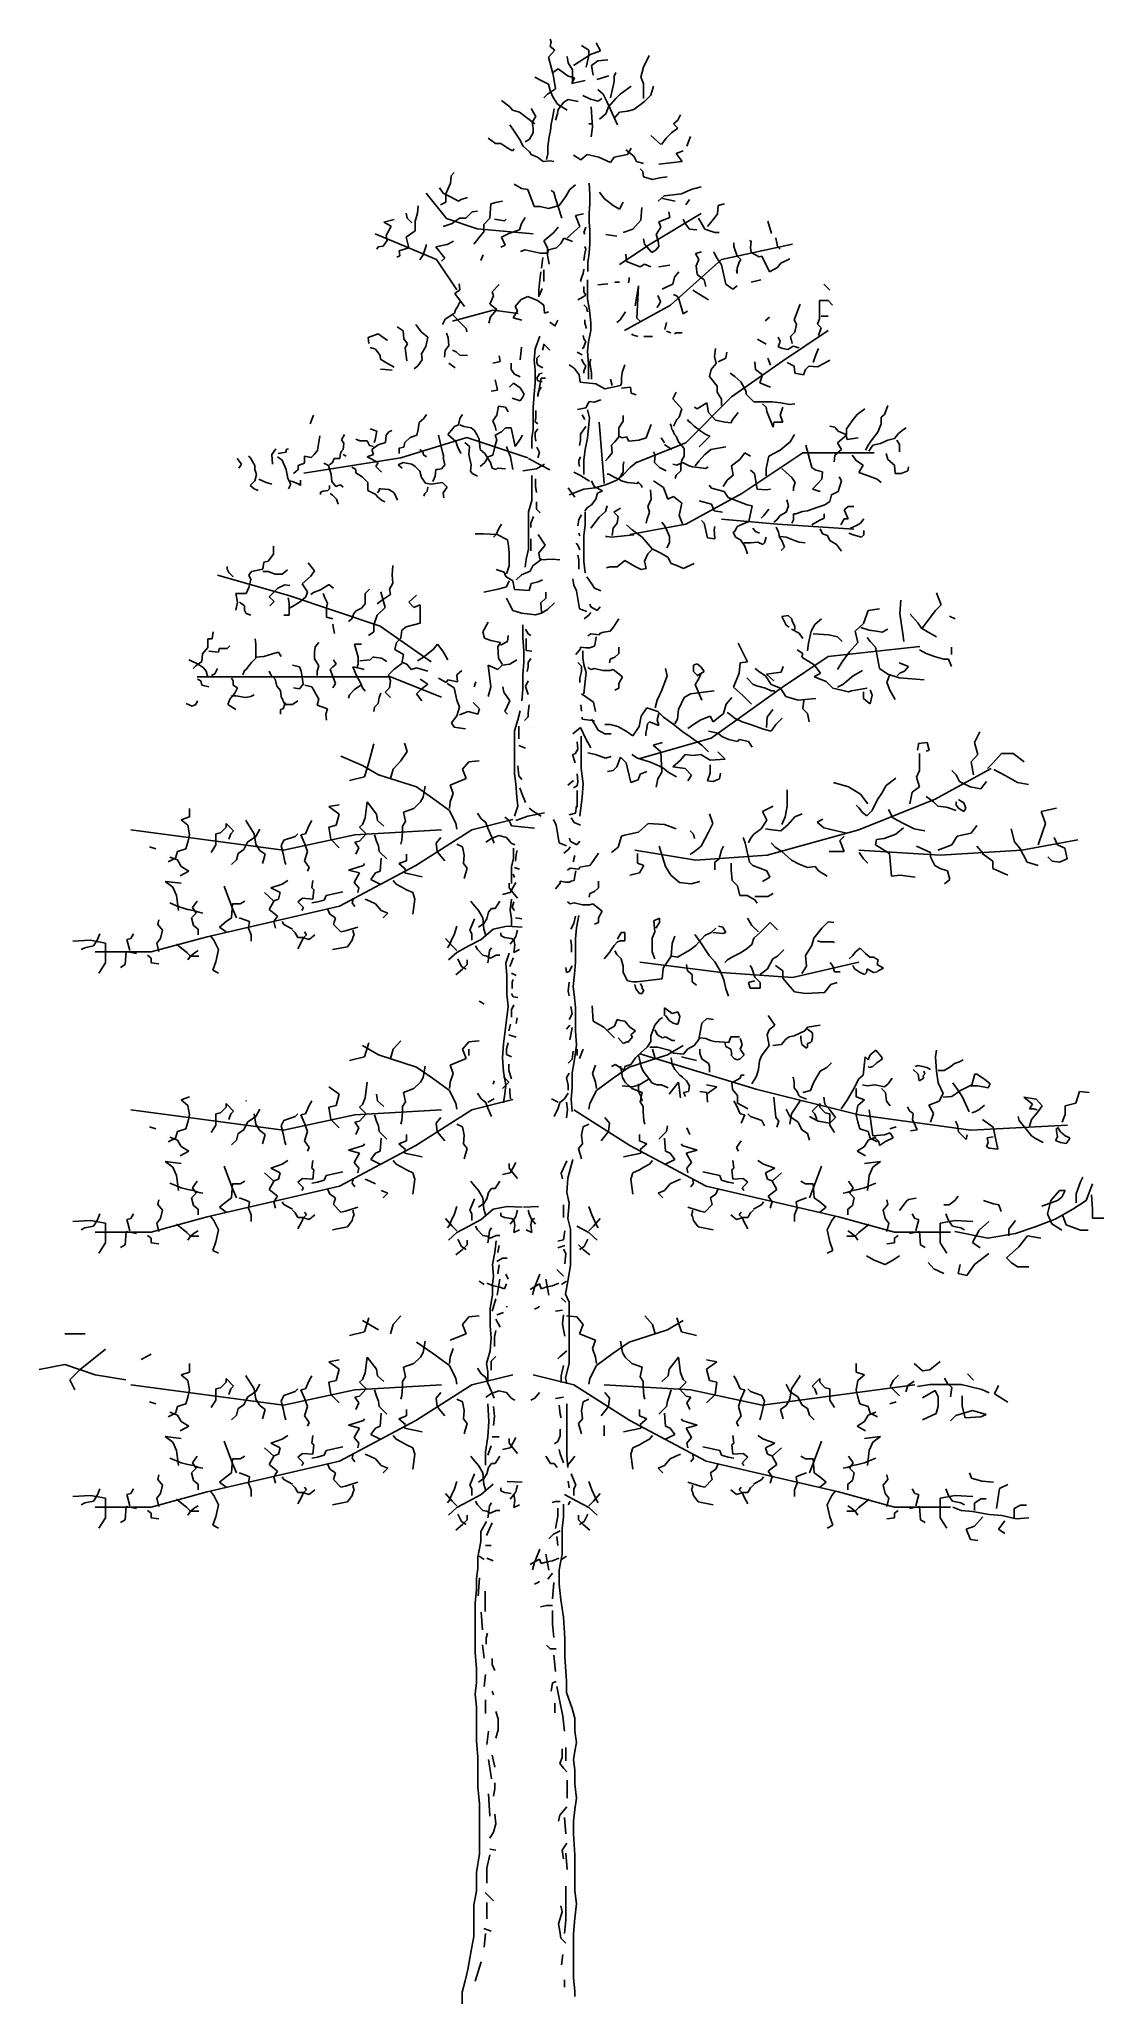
# Model space of a CAD drawing. Extents: x -1.49 to 2.26, y 0 to 6.92.
import ezdxf

# ---------------------------------------------------------------- set-up
doc = ezdxf.new("R2010")
doc.units = 0
doc.header["$MEASUREMENT"] = 0

msp = doc.modelspace()

# ---------------------------------------------------------------- linework, layer by layer
for p, q in [((0.3096, 6.9179), (0.3128, 6.9084)), ((0.3254, 6.8799), (0.3033, 6.8546)), ((0.3033, 6.8546), (0.3191, 6.7976)), ((0.3128, 6.9084), (0.3096, 6.8926)), ((0.3096, 6.8926), (0.3254, 6.8799)), ((0.3697, 6.8578), (0.3729, 6.8356)), ((0.3919, 6.8261), (0.452, 6.8641)), ((0.4204, 6.8958), (0.4457, 6.8799)), ((0.4457, 6.8609), (0.4362, 6.8198)), ((0.4457, 6.8799), (0.4457, 6.8609)), ((0.452, 6.8641), (0.4868, 6.8768)), ((0.4868, 6.8768), (0.471, 6.9053)), ((0.6387, 6.8198), (0.6577, 6.8609)), ((0.2558, 6.7849), (0.278, 6.7723)), ((0.3191, 6.8008), (0.3381, 6.8134)), ((0.3286, 6.7438), (0.3191, 6.8008)), ((0.3381, 6.8134), (0.3729, 6.7881)), ((0.3729, 6.8356), (0.3887, 6.8103)), ((0.3729, 6.7881), (0.3951, 6.7818)), ((0.3951, 6.7818), (0.3856, 6.7628)), ((0.3887, 6.8103), (0.3887, 6.7691)), ((0.4552, 6.8261), (0.4773, 6.8419)), ((0.4615, 6.7913), (0.4552, 6.8261)), ((0.4739, 6.7765), (0.5158, 6.7889)), ((0.4773, 6.8419), (0.5122, 6.8451)), ((0.5406, 6.8008), (0.5343, 6.7881)), ((0.5343, 6.7881), (0.5343, 6.7691)), ((0.6293, 6.7849), (0.6387, 6.8198)), ((0.6387, 6.7628), (0.6293, 6.7849)), ((0.278, 6.7723), (0.3033, 6.7596)), ((0.2875, 6.7121), (0.3001, 6.7248)), ((0.3001, 6.7248), (0.3286, 6.7438)), ((0.3033, 6.7596), (0.3096, 6.7374)), ((0.3096, 6.7374), (0.3191, 6.7153)), ((0.3191, 6.7153), (0.3349, 6.6899)), ((0.3856, 6.7628), (0.433, 6.7723)), ((0.4245, 6.7197), (0.4517, 6.7074)), ((0.4773, 6.7406), (0.4963, 6.7248)), ((0.4963, 6.7248), (0.509, 6.6994)), ((0.5343, 6.7691), (0.5217, 6.7121)), ((0.5217, 6.7121), (0.5217, 6.7121)), ((0.5406, 6.7089), (0.5565, 6.7248)), ((0.5565, 6.7248), (0.5944, 6.7533)), ((0.6387, 6.7311), (0.6387, 6.7628)), ((0.6387, 6.7089), (0.6387, 6.7311)), ((0.6419, 6.6994), (0.6641, 6.7216)), ((0.6641, 6.7216), (0.6736, 6.7533)), ((0.1387, 6.7026), (0.1672, 6.6804)), ((0.1672, 6.6804), (0.1767, 6.6678)), ((0.1767, 6.6678), (0.202, 6.6614)), ((0.202, 6.6614), (0.2558, 6.6202)), ((0.259, 6.6456), (0.2432, 6.6741)), ((0.2463, 6.6266), (0.259, 6.6456)), ((0.3184, 6.6457), (0.3135, 6.6185)), ((0.3234, 6.6728), (0.3184, 6.6457)), ((0.3286, 6.6329), (0.3349, 6.6551)), ((0.3349, 6.6899), (0.3697, 6.6678)), ((0.3349, 6.6551), (0.3381, 6.6709)), ((0.3381, 6.6709), (0.3571, 6.6963)), ((0.3571, 6.6963), (0.3729, 6.7058)), ((0.3729, 6.7058), (0.4077, 6.6994)), ((0.4517, 6.7074), (0.4788, 6.7)), ((0.4542, 6.6802), (0.4566, 6.6432)), ((0.4566, 6.6432), (0.4591, 6.6086)), ((0.4788, 6.7), (0.4912, 6.7099)), ((0.4837, 6.6361), (0.5058, 6.6551)), ((0.5058, 6.6551), (0.5153, 6.6804)), ((0.509, 6.6994), (0.547, 6.6171)), ((0.5153, 6.6804), (0.5406, 6.7089)), ((0.5375, 6.6424), (0.5533, 6.6614)), ((0.5533, 6.6614), (0.5818, 6.6646)), ((0.5818, 6.6646), (0.6039, 6.6709)), ((0.6039, 6.6709), (0.6134, 6.6773)), ((0.6134, 6.6773), (0.6261, 6.6868)), ((0.6261, 6.6868), (0.6419, 6.6994)), ((0.759, 6.6329), (0.7685, 6.6519)), ((0.1672, 6.6171), (0.1799, 6.5981)), ((0.1799, 6.5981), (0.202, 6.5664)), ((0.2368, 6.5664), (0.2495, 6.5886)), ((0.2495, 6.6044), (0.2463, 6.6266)), ((0.2495, 6.5886), (0.2495, 6.6044)), ((0.3061, 6.5741), (0.3012, 6.542)), ((0.311, 6.5963), (0.3061, 6.5741)), ((0.3135, 6.6185), (0.311, 6.5963)), ((0.4457, 6.6202), (0.4584, 6.6202)), ((0.4591, 6.6086), (0.4542, 6.5741)), ((0.6989, 6.5474), (0.6641, 6.5791)), ((0.7179, 6.5696), (0.7369, 6.5886)), ((0.7369, 6.5886), (0.759, 6.6044)), ((0.7432, 6.6202), (0.759, 6.6329)), ((0.759, 6.6044), (0.7432, 6.6202)), ((0.7907, 6.5411), (0.8033, 6.5759)), ((0.0913, 6.5696), (0.1166, 6.5506)), ((0.1166, 6.5506), (0.1356, 6.5506)), ((0.1356, 6.5506), (0.1609, 6.5347)), ((0.1609, 6.5347), (0.1767, 6.5252)), ((0.1767, 6.5252), (0.183, 6.5316)), ((0.202, 6.5664), (0.2147, 6.5411)), ((0.2147, 6.5411), (0.2368, 6.5221)), ((0.221, 6.5569), (0.2368, 6.5664)), ((0.2368, 6.5221), (0.2432, 6.5126)), ((0.2432, 6.5126), (0.2653, 6.5031)), ((0.2653, 6.5031), (0.2843, 6.4872)), ((0.3012, 6.5148), (0.2962, 6.495)), ((0.3012, 6.542), (0.3012, 6.5148)), ((0.3919, 6.5094), (0.4172, 6.4936)), ((0.4172, 6.4936), (0.4394, 6.5126)), ((0.4394, 6.5126), (0.4805, 6.5031)), ((0.4805, 6.5031), (0.5217, 6.4841)), ((0.5217, 6.4841), (0.5343, 6.5031)), ((0.5343, 6.5031), (0.5818, 6.5126)), ((0.5755, 6.5284), (0.6039, 6.5062)), ((0.5818, 6.5126), (0.5944, 6.5347)), ((0.6039, 6.5062), (0.6134, 6.4872)), ((0.702, 6.5474), (0.7179, 6.5696)), ((0.7527, 6.5157), (0.778, 6.5252)), ((0.7748, 6.4872), (0.7527, 6.5157)), ((-0.0417, 6.4112), (-0.0385, 6.4366)), ((-0.0385, 6.4366), (-0.029, 6.4492)), ((0.2843, 6.4872), (0.3096, 6.4904)), ((0.3096, 6.4904), (0.3223, 6.4872)), ((0.6134, 6.4872), (0.6387, 6.4809)), ((0.6261, 6.4619), (0.6356, 6.4524)), ((0.6356, 6.4524), (0.6387, 6.4334)), ((0.6925, 6.4777), (0.7748, 6.4872)), ((-0.1272, 6.3761), (-0.0555, 6.2864)), ((-0.0796, 6.3954), (-0.067, 6.3764)), ((-0.067, 6.3764), (-0.0417, 6.3637)), ((-0.0575, 6.3732), (-0.0417, 6.4112)), ((-0.0575, 6.3447), (-0.0575, 6.3732)), ((0.183, 6.4081), (0.2083, 6.3922)), ((0.2083, 6.3922), (0.2305, 6.3891)), ((0.2305, 6.3891), (0.2527, 6.3289)), ((0.3128, 6.3859), (0.3223, 6.3796)), ((0.3223, 6.3796), (0.3286, 6.3574)), ((0.3634, 6.3637), (0.3792, 6.3891)), ((0.3792, 6.3891), (0.3982, 6.4049)), ((0.4468, 6.4111), (0.4492, 6.3716)), ((0.4492, 6.3716), (0.4492, 6.3395)), ((0.4995, 6.3574), (0.4837, 6.3796)), ((0.6387, 6.4334), (0.6704, 6.4239)), ((0.6704, 6.4239), (0.6957, 6.4302)), ((0.6894, 6.3479), (0.7115, 6.3669)), ((0.6957, 6.4302), (0.721, 6.4334)), ((0.7115, 6.3669), (0.7717, 6.3732)), ((0.7717, 6.3732), (0.8065, 6.3891)), ((0.8065, 6.3891), (0.8413, 6.3986)), ((-0.1942, 6.2885), (-0.197, 6.3055)), ((-0.166, 6.2772), (-0.1575, 6.3055)), ((-0.1575, 6.3055), (-0.1547, 6.3309)), ((-0.0765, 6.3352), (-0.0575, 6.3447)), ((-0.0417, 6.3637), (-0.0132, 6.3479)), ((-0.0132, 6.3479), (-0.0037, 6.3542)), ((-0.0037, 6.3542), (0.0185, 6.3606)), ((0.0121, 6.2877), (0.0216, 6.2972)), ((0.0216, 6.2972), (0.0343, 6.3099)), ((0.0343, 6.3099), (0.0533, 6.3131)), ((0.0976, 6.2877), (0.1007, 6.3384)), ((0.1007, 6.3384), (0.1229, 6.3447)), ((0.1229, 6.3447), (0.1419, 6.3479)), ((0.2527, 6.3289), (0.2748, 6.3289)), ((0.2748, 6.3289), (0.3033, 6.3226)), ((0.3033, 6.3226), (0.3413, 6.3321)), ((0.3286, 6.3574), (0.3508, 6.2877)), ((0.3413, 6.3321), (0.3634, 6.3637)), ((0.3982, 6.2972), (0.4267, 6.3036)), ((0.4141, 6.2592), (0.3982, 6.2972)), ((0.4492, 6.3395), (0.4468, 6.3049)), ((0.4468, 6.3049), (0.4468, 6.2753)), ((0.5311, 6.3321), (0.4995, 6.3574)), ((0.5533, 6.3194), (0.5311, 6.3321)), ((0.566, 6.3447), (0.5533, 6.3194)), ((0.6293, 6.2814), (0.6324, 6.3257)), ((0.6614, 6.1968), (0.8407, 6.3044)), ((0.7052, 6.3574), (0.7495, 6.3479)), ((0.7305, 6.2909), (0.7274, 6.3099)), ((0.7875, 6.3352), (0.8001, 6.3542)), ((0.8888, 6.2909), (0.8983, 6.3036)), ((0.8983, 6.3036), (0.9014, 6.3321)), ((0.9014, 6.3321), (0.9236, 6.3384)), ((-0.3064, 6.2326), (-0.0913, 6.143)), ((-0.2759, 6.2744), (-0.2393, 6.2829)), ((-0.2506, 6.2603), (-0.2759, 6.2744)), ((-0.2675, 6.2264), (-0.2506, 6.2603)), ((-0.2647, 6.2095), (-0.2675, 6.2264)), ((-0.197, 6.2208), (-0.166, 6.2434)), ((-0.1772, 6.2716), (-0.1942, 6.2885)), ((-0.166, 6.2434), (-0.166, 6.2772)), ((-0.067, 6.2592), (-0.0353, 6.2687)), ((-0.0555, 6.2864), (0.0521, 6.2506)), ((-0.0353, 6.2687), (-0.0227, 6.2782)), ((-0.0227, 6.2782), (-0.01, 6.2877)), ((-0.01, 6.2877), (0.0121, 6.2877)), ((0.0521, 6.2506), (0.2492, 6.2326)), ((0.0628, 6.2244), (0.0754, 6.2402)), ((0.0754, 6.2655), (0.0976, 6.2877)), ((0.0754, 6.2402), (0.0754, 6.2655)), ((0.1134, 6.2845), (0.1482, 6.2782)), ((0.1387, 6.2212), (0.164, 6.2339)), ((0.1482, 6.2782), (0.1545, 6.2845)), ((0.164, 6.2339), (0.202, 6.2465)), ((0.202, 6.2465), (0.2083, 6.2687)), ((0.2083, 6.2687), (0.221, 6.2909)), ((0.2875, 6.2085), (0.3223, 6.237)), ((0.3223, 6.237), (0.3381, 6.256)), ((0.3697, 6.218), (0.3824, 6.2307)), ((0.3824, 6.2307), (0.4141, 6.2592)), ((0.4348, 6.2562), (0.4286, 6.2378)), ((0.4286, 6.2378), (0.4317, 6.2316)), ((0.4468, 6.2753), (0.4492, 6.2456)), ((0.4492, 6.2456), (0.4492, 6.1987)), ((0.5058, 6.2307), (0.5438, 6.2244)), ((0.566, 6.237), (0.6008, 6.2497)), ((0.6008, 6.2497), (0.6293, 6.2814)), ((0.6831, 6.2307), (0.6989, 6.256)), ((0.6894, 6.2085), (0.6831, 6.2307)), ((0.6925, 6.275), (0.7305, 6.2909)), ((0.6989, 6.256), (0.6925, 6.275)), ((0.778, 6.2845), (0.7843, 6.2687)), ((0.7843, 6.2687), (0.8001, 6.2497)), ((0.8001, 6.2497), (0.8255, 6.2465)), ((0.8318, 6.2877), (0.8445, 6.2655)), ((0.8445, 6.2655), (0.8539, 6.2497)), ((0.8539, 6.2497), (0.8888, 6.237)), ((0.8634, 6.2592), (0.8888, 6.2909)), ((0.8888, 6.237), (0.9046, 6.237)), ((1.076, 6.2775), (1.0883, 6.2345)), ((-0.3013, 6.1785), (-0.2957, 6.1869)), ((-0.2957, 6.1869), (-0.2788, 6.1898)), ((-0.2788, 6.1898), (-0.2647, 6.2095)), ((-0.2224, 6.1728), (-0.1885, 6.1841)), ((-0.2195, 6.1559), (-0.2224, 6.1728)), ((-0.1885, 6.1841), (-0.197, 6.2208)), ((-0.149, 6.1418), (-0.1378, 6.1587)), ((-0.1378, 6.1587), (-0.1293, 6.1841)), ((-0.1293, 6.1841), (-0.1265, 6.1954)), ((-0.0926, 6.1869), (-0.0532, 6.1954)), ((-0.0616, 6.1474), (-0.0926, 6.1869)), ((-0.0532, 6.1954), (-0.0306, 6.2067)), ((0.0406, 6.1959), (0.0628, 6.2244)), ((0.0653, 6.139), (0.0737, 6.1587)), ((0.1356, 6.1864), (0.1514, 6.1927)), ((0.1514, 6.1927), (0.1387, 6.2212)), ((0.2052, 6.1705), (0.221, 6.1769)), ((0.221, 6.1769), (0.2748, 6.1642)), ((0.2748, 6.1642), (0.3001, 6.1642)), ((0.3001, 6.1832), (0.2875, 6.2085)), ((0.3001, 6.1579), (0.3001, 6.1832)), ((0.3001, 6.1642), (0.3033, 6.1769)), ((0.3065, 6.1262), (0.3001, 6.1579)), ((0.3033, 6.1769), (0.3318, 6.1832)), ((0.3318, 6.1832), (0.3476, 6.199)), ((0.3476, 6.199), (0.3571, 6.218)), ((0.3571, 6.218), (0.3887, 6.2054)), ((0.4317, 6.1639), (0.4286, 6.1393)), ((0.4317, 6.1885), (0.4348, 6.1793)), ((0.4348, 6.1793), (0.4317, 6.1639)), ((0.4468, 6.1642), (0.4418, 6.132)), ((0.4492, 6.1987), (0.4468, 6.1642)), ((0.5539, 6.125), (0.6614, 6.1968)), ((0.5755, 6.161), (0.5786, 6.1357)), ((0.6387, 6.2149), (0.6419, 6.1959)), ((0.6419, 6.1959), (0.6672, 6.1674)), ((0.6672, 6.1674), (0.6831, 6.1769)), ((0.6831, 6.1769), (0.6925, 6.1895)), ((0.6925, 6.1895), (0.6894, 6.2085)), ((0.8209, 6.1637), (0.8424, 6.1699)), ((0.8332, 6.1422), (0.8209, 6.1637)), ((0.8854, 6.1699), (0.8946, 6.1514)), ((0.9124, 6.143), (1.1633, 6.1968)), ((0.9561, 6.2006), (0.9561, 6.1883)), ((0.9561, 6.1883), (0.9684, 6.1545)), ((1.0115, 6.2099), (1.0176, 6.2068)), ((1.0176, 6.2068), (1.0145, 6.1852)), ((1.0145, 6.1852), (1.0176, 6.1668)), ((1.0176, 6.1668), (1.0453, 6.1514)), ((1.1037, 6.2191), (1.1067, 6.2068)), ((1.1067, 6.2068), (1.1098, 6.1883)), ((1.1098, 6.1883), (1.119, 6.1791)), ((-0.2308, 6.1502), (-0.2195, 6.1559)), ((-0.0913, 6.143), (-0.0196, 6.0354)), ((-0.0729, 6.1361), (-0.0616, 6.1474)), ((0.2771, 6.0991), (0.2731, 6.0712)), ((0.2839, 6.1493), (0.279, 6.1123)), ((0.2872, 6.1055), (0.2872, 6.084)), ((0.4256, 6.0932), (0.4194, 6.0778)), ((0.4286, 6.1086), (0.4256, 6.0932)), ((0.4418, 6.132), (0.4418, 6.0999)), ((0.5786, 6.1357), (0.6261, 6.1167)), ((0.6261, 6.1167), (0.6419, 6.1262)), ((0.6419, 6.1262), (0.6641, 6.1167)), ((0.6925, 6.1167), (0.7305, 6.123)), ((0.7331, 5.9816), (0.9124, 6.143)), ((0.7471, 6.0807), (0.7625, 6.0991)), ((0.8239, 6.1207), (0.8332, 6.1422)), ((0.827, 6.0899), (0.8239, 6.1207)), ((0.8516, 6.0714), (0.827, 6.0899)), ((0.8946, 6.1514), (0.9131, 6.1237)), ((0.9131, 6.1237), (0.9285, 6.0561)), ((0.9684, 6.093), (0.9653, 6.1053)), ((0.9684, 6.1545), (0.9807, 6.1422)), ((0.9746, 6.133), (0.9684, 6.1114)), ((0.9684, 6.1114), (0.9684, 6.093)), ((0.9807, 6.1422), (0.9746, 6.133)), ((1.0453, 6.1514), (1.0545, 6.1545)), ((1.0545, 6.1545), (1.0822, 6.0991)), ((1.0822, 6.0991), (1.1098, 6.1145)), ((1.1098, 6.1145), (1.1221, 6.1299)), ((1.1221, 6.1299), (1.1529, 6.1453)), ((-0.0267, 6.0222), (-0.0084, 6.0357)), ((0.0083, 5.9772), (-0.0267, 6.0222)), ((-0.0084, 6.0357), (-0.0107, 6.0571)), ((0.1056, 6.0285), (0.1296, 6.0549)), ((0.1101, 6.0149), (0.1056, 6.0285)), ((0.2731, 6.0712), (0.2691, 6.0354)), ((0.2691, 6.0354), (0.2691, 6.0114)), ((0.2811, 6.0409), (0.2719, 6.0163)), ((0.2872, 6.084), (0.2872, 6.0655)), ((0.4194, 6.0778), (0.4164, 6.0655)), ((0.4286, 6.0471), (0.4286, 6.0286)), ((0.4286, 6.0286), (0.4348, 6.0163)), ((0.4404, 6.0393), (0.4404, 6.0712)), ((0.4404, 6.0035), (0.4404, 6.0393)), ((0.4773, 6.0534), (0.5122, 6.0565)), ((0.5375, 6.0629), (0.5533, 6.0629)), ((0.5849, 6.0597), (0.5881, 6.0724)), ((0.5881, 6.0724), (0.5881, 6.0787)), ((0.6088, 5.9792), (0.6211, 6.0499)), ((0.6211, 6.0499), (0.6149, 5.9361)), ((0.7041, 6.0376), (0.7225, 6.0468)), ((0.7225, 6.0468), (0.7409, 6.0561)), ((0.7409, 6.0561), (0.7471, 6.0807)), ((0.744, 6.0192), (0.7563, 6.013)), ((0.8116, 6.0345), (0.8455, 6.013)), ((0.8578, 6.0468), (0.8516, 6.0714)), ((0.9285, 6.0561), (0.953, 6.0376)), ((0.953, 6.0376), (0.9684, 6.0499)), ((1.0176, 6.0622), (1.0514, 6.0714)), ((1.2943, 6.0345), (1.2727, 6.0561)), ((-0.0272, 5.954), (-0.0602, 5.9322)), ((-0.034, 5.9252), (0.1086, 5.9641)), ((-0.0239, 5.9655), (-0.0272, 5.954)), ((-0.0169, 5.976), (-0.0239, 5.9655)), ((-0.0076, 5.9941), (-0.0169, 5.976)), ((0.0976, 5.9852), (0.1101, 6.0149)), ((0.1213, 5.9661), (0.0976, 5.9852)), ((0.0997, 5.9411), (0.1213, 5.9661)), ((0.1086, 5.9641), (0.1974, 5.9523)), ((0.1795, 5.9373), (0.1947, 5.962)), ((0.1864, 5.9768), (0.2079, 6.0018)), ((0.1947, 5.962), (0.1864, 5.9768)), ((0.2079, 6.0018), (0.2314, 6.0118)), ((0.2314, 6.0118), (0.2649, 5.9982)), ((0.2649, 5.9982), (0.2872, 5.9816)), ((0.2872, 5.9816), (0.2898, 5.9539)), ((0.2898, 5.9539), (0.3035, 5.9584)), ((0.4194, 6.0071), (0.4071, 6.0009)), ((0.4348, 6.0163), (0.4194, 6.0071)), ((0.4286, 5.9825), (0.4379, 5.9732)), ((0.4379, 5.9732), (0.4409, 5.9579)), ((0.4483, 5.9636), (0.4404, 6.0035)), ((0.4523, 5.9198), (0.4483, 5.9636)), ((0.4822, 5.9995), (0.4822, 5.9995)), ((0.5565, 5.93), (0.5749, 5.9576)), ((0.5718, 5.8919), (0.7331, 5.9816)), ((0.6856, 5.973), (0.6918, 5.9822)), ((0.6979, 5.9945), (0.6887, 6.0161)), ((0.6918, 5.9822), (0.6979, 5.9945)), ((0.7563, 6.013), (0.7625, 6.0038)), ((0.7625, 6.0038), (0.7778, 5.9515)), ((0.7778, 5.9515), (0.7932, 5.9607)), ((0.8455, 6.013), (0.867, 6.0007)), ((1.1682, 5.93), (1.1897, 5.9853)), ((1.2574, 5.933), (1.2574, 5.9976)), ((1.2574, 5.9976), (1.2881, 5.9976)), ((1.2881, 5.9976), (1.3035, 5.9822)), ((-0.3311, 5.8675), (-0.2964, 5.8805)), ((-0.2964, 5.8805), (-0.2637, 5.8568)), ((-0.2085, 5.891), (-0.2294, 5.9052)), ((-0.2059, 5.8634), (-0.2085, 5.891)), ((-0.1452, 5.8877), (-0.1629, 5.9134)), ((-0.1215, 5.8686), (-0.1452, 5.8877)), ((-0.0602, 5.9322), (-0.0694, 5.9141)), ((-0.0495, 5.867), (-0.0553, 5.8832)), ((-0.0332, 5.9474), (-0.0252, 5.9389)), ((-0.0252, 5.9389), (-0.0106, 5.9245)), ((-0.0106, 5.9245), (0.0134, 5.8991)), ((0.0134, 5.8991), (0.0164, 5.8879)), ((0.0933, 5.918), (0.0997, 5.9411)), ((0.2102, 5.9287), (0.1795, 5.9373)), ((0.3078, 5.922), (0.3286, 5.9078)), ((0.3273, 5.9103), (0.3365, 5.9284)), ((0.4317, 5.9302), (0.4317, 5.9179)), ((0.4317, 5.9179), (0.4379, 5.8994)), ((0.4443, 5.852), (0.4523, 5.8919)), ((0.4523, 5.8919), (0.4523, 5.9198)), ((0.5442, 5.9207), (0.5565, 5.93)), ((0.5965, 5.8807), (0.5995, 5.8777)), ((0.6149, 5.9361), (0.6272, 5.9238)), ((0.7133, 5.8961), (0.7194, 5.9207)), ((0.7194, 5.89), (0.7348, 5.8838)), ((0.7471, 5.8807), (0.7532, 5.8838)), ((0.7532, 5.8838), (0.7748, 5.8838)), ((1.0668, 5.9269), (1.0822, 5.9392)), ((1.1274, 5.7843), (1.2887, 5.8919)), ((1.1559, 5.8715), (1.1713, 5.8869)), ((1.1774, 5.9146), (1.1682, 5.93)), ((1.1713, 5.8869), (1.1774, 5.9146)), ((1.2512, 5.9146), (1.2574, 5.933)), ((1.2635, 5.9023), (1.2512, 5.9146)), ((1.2543, 5.8746), (1.2635, 5.9023)), ((1.2635, 5.9423), (1.2881, 5.9423)), ((-0.3288, 5.8461), (-0.3311, 5.8675)), ((-0.3244, 5.8325), (-0.3052, 5.827)), ((-0.3052, 5.827), (-0.2889, 5.8038)), ((-0.1924, 5.8451), (-0.2059, 5.8634)), ((-0.2005, 5.8308), (-0.1924, 5.8451)), ((-0.1979, 5.8031), (-0.2005, 5.8308)), ((-0.144, 5.8107), (-0.1288, 5.8355)), ((-0.1288, 5.8355), (-0.1215, 5.8686)), ((-0.0626, 5.7982), (-0.06, 5.8223)), ((-0.06, 5.8223), (-0.0469, 5.8394)), ((-0.0469, 5.8394), (-0.0495, 5.867)), ((-0.0348, 5.8235), (-0.0219, 5.8178)), ((-0.0219, 5.8178), (-0.0087, 5.8058)), ((0.2035, 5.789), (0.2091, 5.8342)), ((0.2572, 5.8281), (0.2532, 5.7883)), ((0.2731, 5.872), (0.2572, 5.8281)), ((0.2824, 5.8229), (0.2881, 5.8455)), ((0.2881, 5.8427), (0.3078, 5.8229)), ((0.4041, 5.8164), (0.4225, 5.8071)), ((0.4256, 5.8287), (0.4225, 5.8318)), ((0.4256, 5.8748), (0.4286, 5.8625)), ((0.4348, 5.8533), (0.4256, 5.8287)), ((0.4286, 5.8625), (0.4348, 5.8533)), ((0.4404, 5.8201), (0.4443, 5.852)), ((0.4443, 5.7723), (0.4404, 5.8201)), ((0.5995, 5.8777), (0.618, 5.8715)), ((0.6395, 5.8715), (0.6579, 5.8715)), ((0.6579, 5.8715), (0.6702, 5.8715)), ((0.8885, 5.8008), (0.8916, 5.8285)), ((0.9285, 5.7946), (0.9315, 5.8162)), ((1.0699, 5.8438), (1.0391, 5.8623)), ((1.1129, 5.8684), (1.119, 5.8531)), ((1.119, 5.8531), (1.1129, 5.8346)), ((1.1129, 5.8346), (1.1283, 5.8285)), ((1.1283, 5.8285), (1.1467, 5.8254)), ((1.1467, 5.8254), (1.1652, 5.8377)), ((1.1621, 5.8469), (1.1559, 5.8715)), ((1.1652, 5.8377), (1.1867, 5.8315)), ((1.2451, 5.8069), (1.2543, 5.8285)), ((-0.2889, 5.8038), (-0.2883, 5.7912)), ((-0.2883, 5.7912), (-0.2688, 5.7795)), ((-0.2879, 5.7559), (-0.2714, 5.7554)), ((-0.2714, 5.7554), (-0.2473, 5.7527)), ((-0.2688, 5.7795), (-0.2402, 5.7632)), ((-0.1946, 5.7856), (-0.1979, 5.8031)), ((-0.1692, 5.7577), (-0.1559, 5.7685)), ((-0.1559, 5.7685), (-0.1417, 5.7894)), ((-0.1417, 5.7894), (-0.144, 5.8107)), ((-0.0254, 5.7608), (-0.0477, 5.7774)), ((-0.0087, 5.8058), (0.0179, 5.8046)), ((0.1076, 5.7778), (0.133, 5.7834)), ((0.133, 5.7834), (0.1301, 5.8032)), ((0.1724, 5.7778), (0.1724, 5.7552)), ((0.1724, 5.7552), (0.1837, 5.7382)), ((0.2532, 5.7883), (0.2572, 5.7524)), ((0.2572, 5.7524), (0.2572, 5.7085)), ((0.2719, 5.8041), (0.2627, 5.7948)), ((0.2627, 5.7948), (0.2627, 5.7795)), ((0.2627, 5.7795), (0.2657, 5.7702)), ((0.2657, 5.7702), (0.2842, 5.761)), ((0.2811, 5.7426), (0.2719, 5.7395)), ((0.3767, 5.7711), (0.3942, 5.7595)), ((0.3942, 5.7595), (0.4117, 5.7361)), ((0.4194, 5.7918), (0.4286, 5.7764)), ((0.4286, 5.7764), (0.4348, 5.7672)), ((0.4348, 5.7672), (0.4286, 5.7487)), ((0.4286, 5.7487), (0.4286, 5.7426)), ((0.4443, 5.7205), (0.4443, 5.7723)), ((0.4496, 5.7799), (0.4525, 5.7915)), ((0.4554, 5.742), (0.4496, 5.7799)), ((0.4554, 5.7216), (0.4554, 5.742)), ((0.5603, 5.7245), (0.5632, 5.7449)), ((0.5632, 5.7449), (0.5719, 5.7711)), ((0.87, 5.73), (0.8762, 5.7546)), ((0.8762, 5.7546), (0.8946, 5.7762)), ((0.8946, 5.7762), (0.8885, 5.8008)), ((0.9008, 5.7823), (0.9285, 5.7946)), ((0.9438, 5.7423), (0.9592, 5.73)), ((0.9482, 5.6587), (1.1274, 5.7843)), ((1.0299, 5.7823), (1.033, 5.7546)), ((1.033, 5.7546), (1.0576, 5.7362)), ((1.0852, 5.77), (1.076, 5.7946)), ((1.1436, 5.7792), (1.1682, 5.7669)), ((1.1682, 5.7669), (1.1713, 5.7423)), ((1.1713, 5.7423), (1.202, 5.7362)), ((1.202, 5.7362), (1.2082, 5.7546)), ((1.2082, 5.7546), (1.2205, 5.7669)), ((1.2205, 5.7669), (1.2512, 5.7639)), ((1.2359, 5.7792), (1.2451, 5.8069)), ((1.2512, 5.7639), (1.2727, 5.7762)), ((1.2727, 5.7762), (1.2943, 5.7885)), ((0.1245, 5.6818), (0.1019, 5.679)), ((0.116, 5.7185), (0.1189, 5.7044)), ((0.1189, 5.7044), (0.1245, 5.6818)), ((0.1668, 5.6931), (0.1809, 5.7072)), ((0.1809, 5.7072), (0.2035, 5.6903)), ((0.1837, 5.7382), (0.2035, 5.7298)), ((0.2035, 5.6903), (0.2176, 5.6677)), ((0.2572, 5.7085), (0.2532, 5.6687)), ((0.2719, 5.7395), (0.2627, 5.7241)), ((0.2627, 5.7241), (0.2657, 5.7149)), ((0.2657, 5.6595), (0.278, 5.7241)), ((0.2657, 5.7149), (0.2811, 5.7118)), ((0.2688, 5.678), (0.2657, 5.6687)), ((0.278, 5.6933), (0.2688, 5.678)), ((0.278, 5.7241), (0.2934, 5.7241)), ((0.4117, 5.7361), (0.4146, 5.7099)), ((0.4146, 5.7099), (0.47, 5.7041)), ((0.47, 5.7041), (0.502, 5.6866)), ((0.502, 5.6866), (0.5574, 5.6982)), ((0.5282, 5.6982), (0.5224, 5.7216)), ((0.5574, 5.6982), (0.5603, 5.707)), ((0.5603, 5.707), (0.5603, 5.7245)), ((0.5603, 5.6895), (0.5923, 5.6924)), ((0.5923, 5.6924), (0.5953, 5.672)), ((0.741, 5.6516), (0.7526, 5.6749)), ((0.8977, 5.6962), (0.87, 5.73)), ((0.8977, 5.6747), (0.8977, 5.6962)), ((0.9131, 5.6501), (0.8977, 5.6747)), ((0.9592, 5.73), (0.9807, 5.7116)), ((0.9807, 5.7116), (0.9992, 5.6777)), ((0.9992, 5.6777), (0.9992, 5.6685)), ((1.0576, 5.7362), (1.0483, 5.7085)), ((1.0483, 5.7085), (1.0699, 5.6993)), ((1.0699, 5.6993), (1.0852, 5.6931)), ((0.1217, 5.5943), (0.1273, 5.6254)), ((0.1273, 5.6254), (0.1527, 5.6225)), ((0.1527, 5.6225), (0.1612, 5.6056)), ((0.2035, 5.6451), (0.1753, 5.6536)), ((0.2119, 5.6564), (0.2035, 5.6451)), ((0.2176, 5.6677), (0.2119, 5.6564)), ((0.2532, 5.6687), (0.2492, 5.6209)), ((0.2492, 5.6209), (0.2492, 5.585)), ((0.2596, 5.6103), (0.2596, 5.5857)), ((0.2657, 5.6687), (0.2657, 5.6595)), ((0.4058, 5.6137), (0.435, 5.6195)), ((0.435, 5.6195), (0.4466, 5.6428)), ((0.4483, 5.585), (0.4404, 5.6129)), ((0.4466, 5.6428), (0.4641, 5.6399)), ((0.4641, 5.6399), (0.4874, 5.6487)), ((0.5953, 5.672), (0.6127, 5.6661)), ((0.773, 5.6166), (0.741, 5.6516)), ((0.7643, 5.5874), (0.773, 5.6166)), ((0.7869, 5.4973), (0.9482, 5.6587)), ((0.8178, 5.6224), (0.827, 5.6162)), ((0.827, 5.6162), (0.8608, 5.6378)), ((0.8608, 5.6378), (0.867, 5.6039)), ((0.867, 5.6039), (0.8916, 5.5762)), ((0.9131, 5.6285), (0.9131, 5.6501)), ((0.95, 5.5762), (0.9715, 5.6039)), ((0.9992, 5.6685), (1.0268, 5.6408)), ((1.0268, 5.6408), (1.0668, 5.6408)), ((1.0576, 5.6347), (1.0699, 5.6224)), ((1.0668, 5.6408), (1.0914, 5.6408)), ((1.0699, 5.6224), (1.0729, 5.607)), ((1.0729, 5.607), (1.0945, 5.5516)), ((1.0914, 5.6408), (1.1221, 5.6378)), ((1.119, 5.5947), (1.1283, 5.6224)), ((1.1221, 5.6378), (1.1529, 5.6316)), ((1.1529, 5.6316), (1.1713, 5.6347)), ((1.3908, 5.5962), (1.417, 5.6166)), ((1.4869, 5.5962), (1.4986, 5.6282)), ((-0.5241, 5.5943), (-0.5354, 5.5633)), ((-0.3013, 5.5379), (-0.3239, 5.5464)), ((-0.307, 5.5068), (-0.3013, 5.5379)), ((-0.2675, 5.5238), (-0.259, 5.5351)), ((-0.259, 5.5351), (-0.2477, 5.5407)), ((-0.1603, 5.5238), (-0.1547, 5.5435)), ((-0.1547, 5.5435), (-0.1519, 5.5689)), ((-0.1519, 5.5689), (-0.1349, 5.583)), ((-0.1349, 5.583), (-0.1265, 5.5971)), ((-0.0503, 5.5266), (-0.0278, 5.5548)), ((-0.0278, 5.5548), (-0.0137, 5.5605)), ((-0.0137, 5.5605), (-0.008, 5.583)), ((-0.008, 5.583), (0.0004, 5.5971)), ((-0.008, 5.5605), (0.0061, 5.5548)), ((0.0061, 5.5548), (0.0314, 5.5492)), ((0.0314, 5.5492), (0.0427, 5.5407)), ((0.0427, 5.5407), (0.0512, 5.5266)), ((0.1076, 5.5746), (0.1217, 5.5943)), ((0.116, 5.5548), (0.1076, 5.5746)), ((0.1189, 5.5407), (0.116, 5.5548)), ((0.116, 5.5238), (0.1386, 5.5351)), ((0.1386, 5.5351), (0.1527, 5.5492)), ((0.1527, 5.5492), (0.1724, 5.5492)), ((0.1724, 5.5492), (0.1865, 5.4843)), ((0.2492, 5.5451), (0.2452, 5.5133)), ((0.2492, 5.585), (0.2492, 5.5451)), ((0.2596, 5.5857), (0.2565, 5.5703)), ((0.2565, 5.5703), (0.2657, 5.5642)), ((0.2657, 5.5457), (0.2565, 5.5334)), ((0.4348, 5.5549), (0.4164, 5.5272)), ((0.4225, 5.5949), (0.4317, 5.5795)), ((0.4404, 5.5133), (0.4443, 5.5491)), ((0.4443, 5.5491), (0.4483, 5.585)), ((0.5001, 5.3538), (0.4822, 5.5691)), ((0.5515, 5.5495), (0.5661, 5.5728)), ((0.5515, 5.5174), (0.5515, 5.5495)), ((0.5661, 5.5728), (0.5661, 5.5932)), ((0.6477, 5.5145), (0.6565, 5.5408)), ((0.6565, 5.5408), (0.6652, 5.5612)), ((0.7322, 5.5641), (0.7351, 5.5583)), ((0.7351, 5.5583), (0.738, 5.5437)), ((0.738, 5.5437), (0.741, 5.5408)), ((0.741, 5.5408), (0.7468, 5.5262)), ((0.7439, 5.5553), (0.7555, 5.5787)), ((0.7555, 5.5787), (0.7643, 5.5874)), ((0.7934, 5.5787), (0.7963, 5.5728)), ((0.7963, 5.5728), (0.8051, 5.567)), ((0.8051, 5.567), (0.8167, 5.5553)), ((0.8167, 5.5553), (0.84, 5.5378)), ((0.84, 5.5378), (0.8575, 5.5262)), ((0.8916, 5.5762), (0.9254, 5.5701)), ((0.9254, 5.5701), (0.9469, 5.567)), ((0.9469, 5.567), (0.95, 5.5762)), ((1.0945, 5.5516), (1.0975, 5.5701)), ((1.0975, 5.5701), (1.1283, 5.5701)), ((1.1283, 5.5701), (1.119, 5.5947)), ((1.2946, 5.5553), (1.3121, 5.5524)), ((1.3121, 5.5524), (1.3238, 5.5378)), ((1.3238, 5.5378), (1.35, 5.5262)), ((1.3529, 5.5466), (1.3762, 5.5787)), ((1.3529, 5.5233), (1.3529, 5.5466)), ((1.3762, 5.5787), (1.3908, 5.5962)), ((1.4432, 5.5087), (1.4636, 5.5349)), ((1.4636, 5.5349), (1.4753, 5.5641)), ((1.4753, 5.5874), (1.4869, 5.5962)), ((1.4753, 5.5641), (1.4753, 5.5874)), ((1.5365, 5.5291), (1.554, 5.5437)), ((1.554, 5.5437), (1.5627, 5.5495)), ((-0.6707, 5.4561), (-0.6566, 5.4758)), ((-0.62, 5.473), (-0.6115, 5.4758)), ((-0.62, 5.4645), (-0.62, 5.473)), ((-0.5213, 5.4561), (-0.51, 5.4702)), ((-0.51, 5.4702), (-0.5015, 5.521)), ((-0.4282, 5.4589), (-0.4254, 5.4673)), ((-0.4254, 5.5068), (-0.4141, 5.5266)), ((-0.4169, 5.4956), (-0.4254, 5.5068)), ((-0.4254, 5.4673), (-0.4198, 5.473)), ((-0.4198, 5.473), (-0.4169, 5.4956)), ((-0.3605, 5.504), (-0.3746, 5.5097)), ((-0.3493, 5.504), (-0.3605, 5.504)), ((-0.3352, 5.504), (-0.3493, 5.504)), ((-0.3267, 5.4871), (-0.3352, 5.504)), ((-0.3126, 5.4843), (-0.3267, 5.4871)), ((-0.3182, 5.473), (-0.2957, 5.4899)), ((-0.3126, 5.4561), (-0.3182, 5.473)), ((-0.3098, 5.4984), (-0.307, 5.5068)), ((-0.2957, 5.4899), (-0.2703, 5.4984)), ((-0.2703, 5.4984), (-0.2675, 5.5238)), ((-0.2224, 5.4786), (-0.2054, 5.4815)), ((-0.2224, 5.4589), (-0.2224, 5.4786)), ((-0.2168, 5.4435), (0.0162, 5.5152)), ((-0.2054, 5.4815), (-0.2026, 5.4984)), ((-0.2026, 5.4984), (-0.1829, 5.5153)), ((-0.1829, 5.5153), (-0.1603, 5.5238)), ((-0.149, 5.473), (-0.1378, 5.4645)), ((-0.0701, 5.4645), (-0.0842, 5.5238)), ((-0.0419, 5.5181), (-0.0503, 5.5266)), ((-0.0221, 5.5012), (-0.0419, 5.5181)), ((-0.0165, 5.4843), (-0.0221, 5.5012)), ((-0.0052, 5.4589), (-0.0165, 5.4843)), ((0.0089, 5.4984), (0.0258, 5.4843)), ((0.0162, 5.5152), (0.2313, 5.4435)), ((0.0258, 5.4843), (0.023, 5.4561)), ((0.0512, 5.5266), (0.0596, 5.5097)), ((0.0596, 5.5097), (0.0625, 5.473)), ((0.0625, 5.473), (0.0794, 5.4589)), ((0.1076, 5.4532), (0.116, 5.4871)), ((0.1217, 5.5068), (0.116, 5.5238)), ((0.116, 5.4871), (0.1217, 5.5068)), ((0.1555, 5.4843), (0.1612, 5.4673)), ((0.1612, 5.4673), (0.1696, 5.4476)), ((0.1865, 5.4843), (0.2035, 5.5097)), ((0.2035, 5.5097), (0.2119, 5.5238)), ((0.2452, 5.5133), (0.2452, 5.4774)), ((0.2565, 5.5334), (0.2565, 5.518)), ((0.2565, 5.518), (0.2596, 5.5026)), ((0.2627, 5.4811), (0.2719, 5.4627)), ((0.4164, 5.5057), (0.4133, 5.4873)), ((0.4164, 5.5272), (0.4164, 5.5057)), ((0.4284, 5.4375), (0.4324, 5.4734)), ((0.4324, 5.4734), (0.4404, 5.5133)), ((0.5253, 5.4883), (0.537, 5.4999)), ((0.5282, 5.462), (0.5253, 5.4883)), ((0.537, 5.4999), (0.5515, 5.5174)), ((0.5515, 5.5203), (0.5632, 5.5145)), ((0.5632, 5.5145), (0.5778, 5.5174)), ((0.5778, 5.5174), (0.5865, 5.5028)), ((0.5865, 5.5028), (0.6215, 5.5058)), ((0.6077, 5.4256), (0.7869, 5.4973)), ((0.6215, 5.5058), (0.6477, 5.5145)), ((0.7002, 5.5145), (0.7118, 5.497)), ((0.7118, 5.4912), (0.7206, 5.4853)), ((0.7206, 5.4853), (0.738, 5.4737)), ((0.7468, 5.5262), (0.7526, 5.5203)), ((0.7526, 5.5203), (0.7614, 5.4999)), ((0.7614, 5.4999), (0.7818, 5.4766)), ((0.7818, 5.4766), (0.7818, 5.4504)), ((0.8488, 5.497), (0.8342, 5.4824)), ((0.8721, 5.5203), (0.8488, 5.497)), ((0.8546, 5.4562), (0.875, 5.4737)), ((0.8575, 5.5262), (0.8721, 5.5203)), ((0.875, 5.4737), (0.9275, 5.4824)), ((1.079, 5.4504), (1.1198, 5.4708)), ((1.1198, 5.4708), (1.1548, 5.4999)), ((1.1548, 5.4999), (1.1693, 5.5262)), ((1.2101, 5.4883), (1.2305, 5.4095)), ((1.3121, 5.4533), (1.3354, 5.4737)), ((1.3209, 5.497), (1.3529, 5.5233)), ((1.3354, 5.4737), (1.3209, 5.497)), ((1.35, 5.5262), (1.3558, 5.5087)), ((1.3558, 5.5087), (1.3937, 5.5145)), ((1.4199, 5.4708), (1.4287, 5.4883)), ((1.4287, 5.4883), (1.4432, 5.5087)), ((1.4316, 5.4678), (1.4462, 5.4883)), ((1.4462, 5.4883), (1.4724, 5.4941)), ((1.4724, 5.4941), (1.4986, 5.5058)), ((1.4986, 5.5058), (1.5219, 5.5116)), ((1.5219, 5.5116), (1.5365, 5.5291)), ((1.5307, 5.5058), (1.5394, 5.4912)), ((1.5394, 5.4912), (1.5394, 5.4737)), ((1.5394, 5.4737), (1.5394, 5.4649)), ((-0.7779, 5.4222), (-0.792, 5.4419)), ((-0.7864, 5.4081), (-0.7779, 5.4222)), ((-0.7525, 5.4504), (-0.7469, 5.4448)), ((-0.7469, 5.4448), (-0.7384, 5.4307)), ((-0.7384, 5.4307), (-0.73, 5.4165)), ((-0.73, 5.4165), (-0.73, 5.4024)), ((-0.73, 5.4024), (-0.7243, 5.3855)), ((-0.6679, 5.4222), (-0.6707, 5.4561)), ((-0.651, 5.4476), (-0.6341, 5.4363)), ((-0.6482, 5.4589), (-0.62, 5.4645)), ((-0.6341, 5.4363), (-0.62, 5.4024)), ((-0.62, 5.4024), (-0.6143, 5.3714)), ((-0.5946, 5.3883), (-0.5777, 5.4024)), ((-0.5777, 5.4165), (-0.5551, 5.425)), ((-0.5777, 5.4024), (-0.5777, 5.4165)), ((-0.5573, 5.3897), (-0.2168, 5.4435)), ((-0.5551, 5.425), (-0.5551, 5.4504)), ((-0.5551, 5.4504), (-0.5326, 5.4448)), ((-0.5326, 5.4448), (-0.5213, 5.4561)), ((-0.4874, 5.425), (-0.4705, 5.4165)), ((-0.4705, 5.4165), (-0.4621, 5.3855)), ((-0.4677, 5.4194), (-0.4564, 5.4278)), ((-0.4677, 5.4194), (-0.4677, 5.4194)), ((-0.4564, 5.4278), (-0.4508, 5.4419)), ((-0.4508, 5.4419), (-0.4451, 5.4419)), ((-0.4451, 5.4419), (-0.431, 5.4419)), ((-0.431, 5.4419), (-0.4282, 5.4589)), ((-0.4198, 5.4561), (-0.4085, 5.4504)), ((-0.3887, 5.4109), (-0.3746, 5.4024)), ((-0.3746, 5.4024), (-0.3746, 5.3911)), ((-0.3352, 5.4476), (-0.3126, 5.4561)), ((-0.2957, 5.4278), (-0.3352, 5.4476)), ((-0.3041, 5.4137), (-0.2957, 5.4278)), ((-0.2844, 5.394), (-0.3041, 5.4137)), ((-0.2252, 5.4194), (-0.2083, 5.4278)), ((-0.2111, 5.4081), (-0.2252, 5.4194)), ((-0.2083, 5.4278), (-0.1772, 5.4222)), ((-0.1772, 5.4222), (-0.166, 5.4137)), ((-0.166, 5.4137), (-0.149, 5.3968)), ((-0.149, 5.3968), (-0.1434, 5.3742)), ((-0.1378, 5.4645), (-0.1378, 5.4561)), ((-0.1378, 5.4561), (-0.1265, 5.4476)), ((-0.0955, 5.3799), (-0.0926, 5.4024)), ((-0.0926, 5.4024), (-0.087, 5.4024)), ((-0.087, 5.4024), (-0.0729, 5.4053)), ((-0.0729, 5.4053), (-0.0616, 5.4194)), ((-0.0644, 5.4476), (-0.0701, 5.4645)), ((-0.0673, 5.4448), (-0.0644, 5.4476)), ((-0.0616, 5.4194), (-0.0673, 5.4448)), ((0.023, 5.4561), (0.0314, 5.4194)), ((0.0314, 5.4194), (0.0286, 5.3968)), ((0.0286, 5.3968), (0.0343, 5.3883)), ((0.0625, 5.4137), (0.0794, 5.4278)), ((0.0794, 5.4589), (0.0991, 5.4278)), ((0.0794, 5.4278), (0.0907, 5.4476)), ((0.0907, 5.4476), (0.1076, 5.4532)), ((0.0991, 5.4278), (0.1048, 5.4081)), ((0.1048, 5.4081), (0.1189, 5.4024)), ((0.1189, 5.4024), (0.1245, 5.4081)), ((0.1245, 5.4081), (0.1527, 5.4053)), ((0.1696, 5.4476), (0.1781, 5.4024)), ((0.2134, 5.3977), (0.2611, 5.4056)), ((0.2333, 5.4415), (0.2771, 5.4176)), ((0.2611, 5.4056), (0.289, 5.4216)), ((0.2719, 5.4627), (0.2657, 5.4442)), ((0.2771, 5.4176), (0.3089, 5.4017)), ((0.4164, 5.4473), (0.4102, 5.435)), ((0.4102, 5.435), (0.4102, 5.4257)), ((0.4102, 5.4257), (0.4133, 5.4134)), ((0.4284, 5.3857), (0.4284, 5.4375)), ((0.5049, 5.4329), (0.5137, 5.4445)), ((0.5137, 5.4445), (0.5282, 5.462)), ((0.5661, 5.4183), (0.569, 5.4299)), ((0.5661, 5.3949), (0.5661, 5.4183)), ((0.5678, 5.3857), (0.5917, 5.4096)), ((0.5917, 5.4096), (0.6156, 5.4296)), ((0.6739, 5.4649), (0.6798, 5.4533)), ((0.6798, 5.4533), (0.6768, 5.4299)), ((0.6768, 5.4299), (0.6768, 5.427)), ((0.6768, 5.427), (0.6943, 5.4095)), ((0.6943, 5.4095), (0.7176, 5.3979)), ((0.741, 5.4212), (0.7555, 5.4183)), ((0.7701, 5.3979), (0.7526, 5.3833)), ((0.7555, 5.4183), (0.7759, 5.427)), ((0.773, 5.4358), (0.7701, 5.4183)), ((0.7701, 5.4183), (0.7701, 5.3979)), ((0.7818, 5.4504), (0.773, 5.4358)), ((0.7759, 5.427), (0.7992, 5.4154)), ((0.7992, 5.4154), (0.8109, 5.4124)), ((0.8109, 5.4124), (0.8313, 5.4095)), ((0.8196, 5.4154), (0.8342, 5.4329)), ((0.8313, 5.4095), (0.8575, 5.4066)), ((0.8342, 5.4329), (0.8546, 5.4562)), ((0.8575, 5.4066), (0.8663, 5.4124)), ((0.9479, 5.4154), (0.977, 5.4387)), ((0.9537, 5.3833), (0.9479, 5.4154)), ((0.977, 5.4387), (0.9945, 5.462)), ((0.984, 5.318), (1.1991, 5.4614)), ((0.9945, 5.462), (1.0149, 5.4504)), ((1.0149, 5.4008), (1.0294, 5.3891)), ((1.0702, 5.4066), (1.079, 5.4504)), ((1.0702, 5.3804), (1.0702, 5.4066)), ((1.1256, 5.4066), (1.1402, 5.392)), ((1.1991, 5.4614), (1.45, 5.4614)), ((1.2305, 5.4095), (1.2451, 5.4008)), ((1.2451, 5.4008), (1.2684, 5.3949)), ((1.3092, 5.4299), (1.3121, 5.4533)), ((1.3733, 5.4533), (1.3879, 5.4329)), ((1.3879, 5.4329), (1.4112, 5.4183)), ((1.4112, 5.4183), (1.3966, 5.392)), ((1.4928, 5.4591), (1.4986, 5.4387)), ((1.4986, 5.4387), (1.5219, 5.4183)), ((1.5219, 5.4183), (1.5248, 5.3891)), ((1.5452, 5.3891), (1.5685, 5.3979)), ((1.5685, 5.3979), (1.5715, 5.4124)), ((-0.73, 5.3629), (-0.7469, 5.346)), ((-0.7469, 5.346), (-0.7328, 5.3347)), ((-0.7328, 5.3347), (-0.7187, 5.3291)), ((-0.7243, 5.3855), (-0.73, 5.3629)), ((-0.7159, 5.3686), (-0.6905, 5.3573)), ((-0.6905, 5.3573), (-0.6707, 5.3516)), ((-0.6143, 5.3714), (-0.6031, 5.3516)), ((-0.6031, 5.3516), (-0.6115, 5.3347)), ((-0.6087, 5.3629), (-0.5974, 5.3601)), ((-0.5974, 5.3601), (-0.5833, 5.3545)), ((-0.5833, 5.3545), (-0.5749, 5.3516)), ((-0.5749, 5.3516), (-0.5692, 5.346)), ((-0.5692, 5.3629), (-0.5692, 5.3658)), ((-0.5692, 5.346), (-0.5692, 5.3629)), ((-0.4903, 5.3262), (-0.4733, 5.3291)), ((-0.4733, 5.3291), (-0.4677, 5.3347)), ((-0.4677, 5.3347), (-0.4677, 5.346)), ((-0.4621, 5.3855), (-0.4592, 5.3601)), ((-0.4592, 5.3601), (-0.4451, 5.3432)), ((-0.4451, 5.3432), (-0.4367, 5.346)), ((-0.4367, 5.346), (-0.4282, 5.3488)), ((-0.4282, 5.3488), (-0.4198, 5.3404)), ((-0.3746, 5.3911), (-0.3521, 5.377)), ((-0.3521, 5.377), (-0.3323, 5.3573)), ((-0.3323, 5.3573), (-0.3323, 5.3291)), ((-0.3323, 5.3291), (-0.3041, 5.315)), ((-0.2985, 5.3206), (-0.2929, 5.3291)), ((-0.2929, 5.3291), (-0.2929, 5.3347)), ((-0.2929, 5.3347), (-0.2872, 5.3347)), ((-0.2872, 5.3347), (-0.259, 5.3319)), ((-0.259, 5.3319), (-0.2393, 5.3206)), ((-0.1434, 5.3742), (-0.1293, 5.3545)), ((-0.1293, 5.3545), (-0.1096, 5.3516)), ((-0.1208, 5.3404), (-0.1237, 5.3262)), ((-0.1096, 5.3516), (-0.0701, 5.3573)), ((-0.1039, 5.3601), (-0.0955, 5.3799)), ((-0.0701, 5.3573), (-0.0532, 5.3404)), ((-0.0532, 5.3404), (-0.0673, 5.3206)), ((0.0343, 5.3883), (0.054, 5.3799)), ((0.2452, 5.3817), (0.2452, 5.3379)), ((0.2452, 5.3379), (0.2452, 5.2941)), ((0.2579, 5.3703), (0.2579, 5.3443)), ((0.2579, 5.3443), (0.2612, 5.3216)), ((0.3727, 5.3379), (0.3966, 5.306)), ((0.3766, 5.314), (0.4284, 5.3339)), ((0.4165, 5.3817), (0.3926, 5.3937)), ((0.4483, 5.3618), (0.4165, 5.3817)), ((0.4284, 5.3339), (0.4682, 5.3379)), ((0.4641, 5.3425), (0.4554, 5.3629)), ((0.4933, 5.3279), (0.4641, 5.3425)), ((0.4682, 5.3379), (0.5081, 5.3499)), ((0.4758, 5.3191), (0.4933, 5.3279)), ((0.5081, 5.3499), (0.5439, 5.3658)), ((0.5107, 5.3862), (0.5166, 5.3862)), ((0.5166, 5.3862), (0.537, 5.3745)), ((0.537, 5.3745), (0.5515, 5.3687)), ((0.5439, 5.3658), (0.5678, 5.3857)), ((0.5515, 5.3687), (0.5603, 5.3629)), ((0.5545, 5.3745), (0.5661, 5.3949)), ((0.5603, 5.3629), (0.5807, 5.357)), ((0.5807, 5.357), (0.6186, 5.3541)), ((0.6186, 5.3541), (0.6186, 5.36)), ((0.6186, 5.36), (0.6302, 5.3483)), ((0.6302, 5.3483), (0.6331, 5.3395)), ((0.6652, 5.2987), (0.6623, 5.3308)), ((0.6739, 5.3629), (0.6914, 5.3512)), ((0.6914, 5.3512), (0.7089, 5.3395)), ((0.7089, 5.3395), (0.7235, 5.2987)), ((0.7526, 5.3833), (0.7497, 5.3716)), ((0.8692, 5.3483), (0.8779, 5.3366)), ((0.8779, 5.3366), (0.9216, 5.325)), ((0.9187, 5.3425), (0.9333, 5.3658)), ((0.9333, 5.3658), (0.9537, 5.3833)), ((1.0294, 5.3891), (1.0382, 5.3337)), ((1.0382, 5.3337), (1.0702, 5.3308)), ((1.0702, 5.3308), (1.0848, 5.3337)), ((1.1402, 5.392), (1.1606, 5.3745)), ((1.1606, 5.3745), (1.1722, 5.357)), ((1.1722, 5.357), (1.1664, 5.3395)), ((1.1664, 5.3395), (1.1664, 5.3279)), ((1.2655, 5.3687), (1.2334, 5.3337)), ((1.2334, 5.3337), (1.2597, 5.325)), ((1.2684, 5.3949), (1.2655, 5.3687)), ((1.3238, 5.325), (1.3354, 5.3629)), ((1.3354, 5.3629), (1.3267, 5.3774)), ((1.3966, 5.392), (1.4228, 5.3833)), ((1.4228, 5.3833), (1.4607, 5.3687)), ((1.4607, 5.3687), (1.4753, 5.357)), ((1.5248, 5.3891), (1.5452, 5.3891)), ((-0.4987, 5.3234), (-0.4903, 5.3262)), ((-0.4987, 5.315), (-0.4987, 5.3234)), ((-0.4649, 5.3178), (-0.4564, 5.3121)), ((-0.4564, 5.3121), (-0.4423, 5.298)), ((-0.4423, 5.298), (-0.4367, 5.2811)), ((-0.3041, 5.315), (-0.2985, 5.3065)), ((-0.2985, 5.3065), (-0.2844, 5.2952)), ((-0.2844, 5.2952), (-0.2731, 5.2896)), ((-0.2393, 5.3206), (-0.228, 5.2952)), ((-0.1321, 5.3178), (-0.1349, 5.3093)), ((-0.1237, 5.3262), (-0.1321, 5.3178)), ((-0.0673, 5.3206), (-0.0644, 5.3037)), ((0.2452, 5.2941), (0.2333, 5.2542)), ((0.2612, 5.2891), (0.2612, 5.2631)), ((0.2612, 5.2631), (0.2742, 5.2501)), ((0.4321, 5.2579), (0.4408, 5.2695)), ((0.4408, 5.2695), (0.4554, 5.2783)), ((0.4554, 5.2783), (0.47, 5.2987)), ((0.47, 5.2987), (0.4758, 5.3191)), ((0.5049, 5.255), (0.5107, 5.2754)), ((0.5341, 5.2521), (0.5574, 5.2666)), ((0.6535, 5.2725), (0.6652, 5.2987)), ((0.6594, 5.2521), (0.6535, 5.2725)), ((0.7235, 5.2987), (0.7439, 5.3075)), ((0.7439, 5.3075), (0.773, 5.2841)), ((0.773, 5.2841), (0.7643, 5.2404)), ((0.7869, 5.2104), (0.984, 5.318)), ((0.8342, 5.2929), (0.8779, 5.2812)), ((0.8779, 5.2812), (0.8867, 5.2579)), ((0.8867, 5.2579), (0.9158, 5.2521)), ((0.9216, 5.325), (0.9362, 5.3045)), ((0.9362, 5.3045), (1.0032, 5.2783)), ((1.0032, 5.2783), (1.0207, 5.2754)), ((1.0207, 5.2754), (1.009, 5.22)), ((1.0615, 5.2404), (1.079, 5.2637)), ((1.1402, 5.2521), (1.1489, 5.2754)), ((1.1489, 5.2754), (1.1431, 5.2958)), ((1.1985, 5.255), (1.2159, 5.2579)), ((1.2159, 5.2579), (1.248, 5.2695)), ((1.248, 5.2695), (1.2771, 5.2783)), ((1.2771, 5.2783), (1.2946, 5.29)), ((1.2946, 5.29), (1.3005, 5.3133)), ((1.3005, 5.3133), (1.3238, 5.325)), ((1.3442, 5.2608), (1.3587, 5.2725)), ((1.3587, 5.2287), (1.3442, 5.2608)), ((1.3587, 5.2725), (1.3791, 5.2725)), ((0.1193, 5.1738), (0.1285, 5.1953)), ((0.1285, 5.1953), (0.1378, 5.2107)), ((0.2333, 5.2542), (0.2333, 5.2143)), ((0.2333, 5.2143), (0.2333, 5.1625)), ((0.2514, 5.2371), (0.2417, 5.2144)), ((0.2417, 5.2144), (0.2417, 5.1981)), ((0.4105, 5.2274), (0.4073, 5.2046)), ((0.4203, 5.2436), (0.4105, 5.2274)), ((0.4284, 5.1705), (0.4324, 5.2064)), ((0.4324, 5.2343), (0.4324, 5.2542)), ((0.4324, 5.2064), (0.4324, 5.2343)), ((0.4525, 5.1966), (0.4816, 5.2346)), ((0.4816, 5.2346), (0.5049, 5.255)), ((0.5282, 5.1704), (0.5311, 5.1966)), ((0.5311, 5.1966), (0.5457, 5.2141)), ((0.5486, 5.2375), (0.5341, 5.2521)), ((0.5457, 5.2141), (0.5486, 5.2375)), ((0.5778, 5.2083), (0.5982, 5.1908)), ((0.5897, 5.1745), (0.7869, 5.2104)), ((0.5982, 5.1908), (0.6331, 5.1646)), ((0.6477, 5.2141), (0.6506, 5.2287)), ((0.6506, 5.2287), (0.6594, 5.2521)), ((0.7031, 5.2171), (0.7147, 5.2025)), ((0.7147, 5.2025), (0.7293, 5.1675)), ((0.7643, 5.2404), (0.7759, 5.2112)), ((0.8429, 5.2229), (0.8517, 5.2141)), ((0.8517, 5.2141), (0.8633, 5.1617)), ((0.8867, 5.1908), (0.8896, 5.2025)), ((0.8896, 5.1587), (0.8867, 5.1908)), ((0.9124, 5.2283), (1.1095, 5.2104)), ((0.9683, 5.2025), (0.9595, 5.185)), ((1.009, 5.22), (0.9683, 5.2025)), ((1.0236, 5.1966), (1.0324, 5.185)), ((1.0528, 5.2316), (1.0615, 5.2404)), ((1.0965, 5.2171), (1.1081, 5.2258)), ((1.1052, 5.1996), (1.114, 5.1821)), ((1.1081, 5.2258), (1.1198, 5.2404)), ((1.1095, 5.2104), (1.3783, 5.1924)), ((1.1198, 5.2404), (1.1402, 5.2521)), ((1.1606, 5.2141), (1.1664, 5.2258)), ((1.1664, 5.2258), (1.1664, 5.2462)), ((1.1664, 5.2462), (1.1751, 5.2462)), ((1.1751, 5.2462), (1.1985, 5.255)), ((1.2305, 5.2083), (1.2567, 5.2229)), ((1.2567, 5.2229), (1.2742, 5.2316)), ((1.2597, 5.1937), (1.2684, 5.1762)), ((1.2742, 5.2316), (1.2742, 5.2462)), ((1.3325, 5.2083), (1.3442, 5.2287)), ((1.3442, 5.2287), (1.3587, 5.2287)), ((1.3675, 5.1966), (1.3879, 5.2054)), ((1.3879, 5.2054), (1.4024, 5.2141)), ((1.4024, 5.2141), (1.4141, 5.2287)), ((-0.6651, 5.1047), (-0.6651, 5.1324)), ((0.0609, 5.1769), (0.0455, 5.1769)), ((0.0732, 5.1769), (0.0609, 5.1769)), ((0.1224, 5.1738), (0.0732, 5.1769)), ((0.1101, 5.1646), (0.1193, 5.1738)), ((0.1593, 5.1553), (0.1224, 5.1738)), ((0.1624, 5.1338), (0.1593, 5.1553)), ((0.1654, 5.1092), (0.1624, 5.1338)), ((0.2333, 5.1227), (0.2253, 5.0868)), ((0.2333, 5.1625), (0.2333, 5.1227)), ((0.2417, 5.1592), (0.2417, 5.1397)), ((0.2417, 5.1397), (0.2417, 5.1169)), ((0.2915, 5.1369), (0.2669, 5.1738)), ((0.2699, 5.1092), (0.2915, 5.1369)), ((0.4008, 5.1429), (0.4073, 5.1364)), ((0.4073, 5.1364), (0.4138, 5.1202)), ((0.4105, 5.1786), (0.4138, 5.1689)), ((0.4284, 5.1346), (0.4284, 5.1705)), ((0.4284, 5.0788), (0.4284, 5.1346)), ((0.5049, 5.1675), (0.5107, 5.1675)), ((0.5107, 5.1675), (0.5253, 5.1646)), ((0.5253, 5.1646), (0.604, 5.1733)), ((0.6331, 5.1646), (0.6681, 5.1237)), ((0.6535, 5.1062), (0.6681, 5.1208)), ((0.6681, 5.1237), (0.6972, 5.1092)), ((0.7293, 5.1442), (0.7206, 5.1267)), ((0.7293, 5.1675), (0.7293, 5.1442)), ((0.8633, 5.1617), (0.8896, 5.1587)), ((0.9595, 5.185), (0.9537, 5.1821)), ((0.9537, 5.1821), (0.9624, 5.1646)), ((0.9624, 5.1646), (0.9799, 5.1558)), ((0.9799, 5.1558), (0.9945, 5.1325)), ((0.9916, 5.1442), (1.0149, 5.1442)), ((0.9945, 5.1325), (1.0032, 5.1092)), ((1.0149, 5.1442), (1.0411, 5.1471)), ((1.0324, 5.185), (1.0469, 5.1791)), ((1.0411, 5.1471), (1.0586, 5.1383)), ((1.0586, 5.1383), (1.0644, 5.1442)), ((1.0644, 5.1442), (1.0702, 5.1646)), ((1.114, 5.1821), (1.1169, 5.1646)), ((1.1169, 5.1646), (1.1256, 5.1529)), ((1.1198, 5.1675), (1.1402, 5.1646)), ((1.1344, 5.1296), (1.1227, 5.1179)), ((1.1256, 5.1529), (1.1344, 5.1296)), ((1.1402, 5.1646), (1.1693, 5.1529)), ((1.1693, 5.1529), (1.1868, 5.1471)), ((1.1868, 5.1471), (1.2072, 5.1442)), ((1.2684, 5.1762), (1.2859, 5.1704)), ((1.2859, 5.1704), (1.2946, 5.1529)), ((1.2946, 5.1529), (1.3179, 5.1383)), ((1.3179, 5.1383), (1.3354, 5.115)), ((1.3616, 5.1791), (1.3762, 5.1733)), ((1.3762, 5.1733), (1.4054, 5.1646)), ((1.4054, 5.1646), (1.4141, 5.1733)), ((1.4141, 5.1733), (1.4141, 5.1879)), ((-0.828, 5.0616), (-0.828, 5.0524)), ((-0.828, 5.0524), (-0.8218, 5.0401)), ((-0.7419, 5.0432), (-0.7019, 5.0524)), ((-0.7019, 5.0524), (-0.6989, 5.077)), ((-0.6989, 5.077), (-0.6835, 5.0801)), ((-0.6835, 5.0801), (-0.6651, 5.1047)), ((-0.5206, 5.0463), (-0.5421, 5.0739)), ((-0.247, 5.0309), (-0.2439, 5.0647)), ((0.1193, 5.0508), (0.147, 5.0415)), ((0.1562, 5.0354), (0.1654, 5.0631)), ((0.1654, 5.0631), (0.1654, 5.1092)), ((0.2253, 5.0868), (0.2213, 5.0589)), ((0.2392, 5.0446), (0.2484, 5.0631)), ((0.2484, 5.0631), (0.2761, 5.0846)), ((0.273, 5.0877), (0.2699, 5.1092)), ((0.2792, 5.0877), (0.273, 5.0877)), ((0.2761, 5.0846), (0.3161, 5.0877)), ((0.3161, 5.0877), (0.3437, 5.0846)), ((0.4073, 5.1007), (0.4105, 5.0844)), ((0.4105, 5.0844), (0.4105, 5.0519)), ((0.4324, 5.039), (0.4284, 5.0788)), ((0.5078, 5.0567), (0.5195, 5.0596)), ((0.5195, 5.0596), (0.5457, 5.0596)), ((0.5457, 5.0596), (0.5719, 5.0829)), ((0.5719, 5.0829), (0.6069, 5.0625)), ((0.6069, 5.0625), (0.6302, 5.0508)), ((0.6302, 5.0508), (0.6477, 5.0538)), ((0.6419, 5.08), (0.6535, 5.1062)), ((0.6477, 5.0538), (0.6419, 5.08)), ((0.6972, 5.1092), (0.7235, 5.0946)), ((0.7235, 5.0946), (0.7351, 5.0713)), ((0.7351, 5.0713), (0.7555, 5.0654)), ((0.7555, 5.0654), (0.7788, 5.0538)), ((0.7788, 5.0538), (0.7905, 5.0596)), ((0.7905, 5.0596), (0.8167, 5.0713)), ((1.0032, 5.1092), (1.0032, 5.1062)), ((-0.862, 5.031), (-0.6111, 4.9593)), ((-0.8218, 5.0401), (-0.8065, 5.0247)), ((-0.7604, 4.9663), (-0.7511, 4.9878)), ((-0.7511, 5.0309), (-0.7419, 5.0432)), ((-0.745, 5.0155), (-0.7511, 5.0309)), ((-0.7511, 4.9878), (-0.745, 5.0155)), ((-0.7019, 5.0432), (-0.6835, 5.0432)), ((-0.6835, 5.0432), (-0.6589, 5.034)), ((-0.662, 4.9724), (-0.6497, 4.9847)), ((-0.6589, 5.034), (-0.6343, 5.034)), ((-0.6497, 4.9847), (-0.6251, 4.997)), ((-0.6343, 5.034), (-0.6159, 5.0493)), ((-0.6251, 4.997), (-0.6067, 4.994)), ((-0.5636, 5.0001), (-0.5329, 5.0278)), ((-0.5452, 4.9724), (-0.5636, 5.0001)), ((-0.5329, 5.0278), (-0.5206, 5.0463)), ((-0.4991, 4.9786), (-0.4714, 4.997)), ((-0.4714, 4.997), (-0.4683, 4.997)), ((-0.4683, 4.997), (-0.453, 4.9847)), ((-0.3423, 4.9663), (-0.3269, 4.9817)), ((-0.2562, 4.9817), (-0.2439, 5.0032)), ((-0.2531, 4.9632), (-0.2562, 4.9817)), ((-0.2439, 5.0032), (-0.247, 5.0309)), ((0.0763, 4.9708), (0.1316, 4.9831)), ((0.1316, 4.9831), (0.1562, 4.9892)), ((0.147, 5.0415), (0.1531, 5.0262)), ((0.1531, 5.0262), (0.1777, 5.0108)), ((0.1562, 4.9892), (0.1654, 5.0108)), ((0.1777, 5.0108), (0.1839, 4.98)), ((0.19, 5.0139), (0.2085, 5.0323)), ((0.2085, 5.0323), (0.2392, 5.0446)), ((0.2361, 4.9769), (0.2423, 5.0016)), ((0.2423, 5.0016), (0.2669, 5.0077)), ((0.2669, 5.0077), (0.2822, 5.0139)), ((0.3896, 5.0181), (0.3929, 4.9951)), ((0.3929, 4.9951), (0.4028, 4.9753)), ((0.439, 5.0247), (0.4554, 5.0016)), ((0.4554, 5.0016), (0.4653, 4.9852)), ((0.4653, 4.9852), (0.4883, 4.9753)), ((-0.7911, 4.9355), (-0.7972, 4.9663)), ((-0.7972, 4.9663), (-0.7604, 4.9663)), ((-0.7972, 4.9078), (-0.7911, 4.9355)), ((-0.7849, 4.9355), (-0.7665, 4.9232)), ((-0.7665, 4.9232), (-0.7665, 4.9078)), ((-0.6804, 4.954), (-0.662, 4.9724)), ((-0.662, 4.9386), (-0.6804, 4.954)), ((-0.6774, 4.9232), (-0.662, 4.9386)), ((-0.6128, 4.9509), (-0.6097, 4.9325)), ((-0.6111, 4.9593), (-0.2885, 4.8517)), ((-0.6097, 4.9325), (-0.6097, 4.914)), ((-0.6097, 4.914), (-0.5974, 4.9202)), ((-0.6097, 4.914), (-0.6097, 4.8894)), ((-0.5974, 4.9202), (-0.5882, 4.9263)), ((-0.5882, 4.9263), (-0.5698, 4.9386)), ((-0.5698, 4.9386), (-0.5513, 4.954)), ((-0.5513, 4.954), (-0.5452, 4.9724)), ((-0.5329, 4.9632), (-0.5237, 4.9694)), ((-0.5237, 4.9694), (-0.4991, 4.9786)), ((-0.4898, 4.9663), (-0.4837, 4.9509)), ((-0.4837, 4.9509), (-0.4745, 4.9325)), ((-0.4745, 4.9325), (-0.4775, 4.9171)), ((-0.4775, 4.9171), (-0.4775, 4.8955)), ((-0.373, 4.9048), (-0.3546, 4.914)), ((-0.3546, 4.914), (-0.3423, 4.9294)), ((-0.3423, 4.9294), (-0.3423, 4.9663)), ((-0.2993, 4.9294), (-0.2839, 4.9417)), ((-0.2993, 4.8894), (-0.2716, 4.9171)), ((-0.2716, 4.9171), (-0.287, 4.9724)), ((-0.2839, 4.9417), (-0.2531, 4.9632)), ((-0.1886, 4.9355), (-0.1609, 4.9601)), ((-0.1701, 4.9171), (-0.1886, 4.9355)), ((-0.1486, 4.9263), (-0.1701, 4.9171)), ((-0.1486, 4.8617), (-0.1486, 4.9263)), ((0.1562, 4.9493), (0.1654, 4.9308)), ((0.1654, 4.9308), (0.1777, 4.9062)), ((0.1839, 4.98), (0.2361, 4.9769)), ((0.2761, 4.9339), (0.2945, 4.9493)), ((0.2792, 4.9001), (0.2761, 4.9339)), ((0.2945, 4.9493), (0.2945, 4.9708)), ((0.3007, 4.9093), (0.3253, 4.9339)), ((0.4028, 4.9753), (0.4127, 4.9127)), ((0.4127, 4.9127), (0.439, 4.9029)), ((0.4489, 4.9292), (0.4522, 4.9193)), ((0.4522, 4.9193), (0.4752, 4.9062)), ((0.4752, 4.9062), (0.4851, 4.9193)), ((1.4293, 4.9062), (1.4688, 4.9127)), ((1.5412, 4.8963), (1.5444, 4.9424)), ((1.6662, 4.9062), (1.6859, 4.9259)), ((1.6859, 4.9259), (1.6695, 4.9687)), ((-0.7665, 4.9078), (-0.7604, 4.8955)), ((-0.7604, 4.8955), (-0.745, 4.8894)), ((-0.6097, 4.8894), (-0.6282, 4.8894)), ((-0.4775, 4.8955), (-0.4775, 4.8832)), ((-0.4775, 4.8832), (-0.456, 4.8771)), ((-0.456, 4.8586), (-0.453, 4.8433)), ((-0.453, 4.8433), (-0.4499, 4.8248)), ((-0.4007, 4.8679), (-0.3884, 4.8771)), ((-0.3884, 4.8771), (-0.3823, 4.8955)), ((-0.3823, 4.8955), (-0.373, 4.9048)), ((-0.3116, 4.8556), (-0.2993, 4.8894)), ((-0.3116, 4.831), (-0.3116, 4.8556)), ((-0.2885, 4.8517), (-0.1092, 4.7261)), ((-0.2132, 4.8371), (-0.1978, 4.8494)), ((-0.1978, 4.8494), (-0.1486, 4.8617)), ((0.0727, 4.831), (0.0911, 4.8648)), ((0.1777, 4.9062), (0.2085, 4.897)), ((0.2085, 4.897), (0.2577, 4.8908)), ((0.2134, 4.8556), (0.2134, 4.8118)), ((0.2577, 4.8908), (0.2792, 4.897)), ((0.2792, 4.897), (0.3007, 4.9093)), ((0.4291, 4.8765), (0.4456, 4.8897)), ((0.4456, 4.8897), (0.4522, 4.8996)), ((0.5001, 4.9055), (0.5001, 4.9055)), ((0.5212, 4.8337), (0.5311, 4.8469)), ((0.5311, 4.8469), (0.5509, 4.8765)), ((1.125, 4.8851), (1.1478, 4.8889)), ((1.1288, 4.8776), (1.125, 4.8851)), ((1.1402, 4.8548), (1.1288, 4.8776)), ((1.1516, 4.8472), (1.1402, 4.8548)), ((1.1478, 4.8889), (1.1591, 4.8776)), ((1.1591, 4.8776), (1.1629, 4.8662)), ((1.1629, 4.8662), (1.1705, 4.851)), ((1.1705, 4.851), (1.1705, 4.8434)), ((1.1705, 4.8434), (1.1705, 4.8396)), ((1.2286, 4.8337), (1.2418, 4.8568)), ((1.2418, 4.8568), (1.2648, 4.8765)), ((1.3832, 4.8337), (1.4128, 4.8601)), ((1.403, 4.8469), (1.4326, 4.837)), ((1.4128, 4.8601), (1.4293, 4.9062)), ((1.551, 4.8239), (1.5412, 4.8963)), ((1.5773, 4.893), (1.6037, 4.8634)), ((1.6037, 4.8634), (1.6168, 4.8436)), ((1.6168, 4.8403), (1.6333, 4.8634)), ((1.6168, 4.8436), (1.6399, 4.8304)), ((1.6333, 4.8634), (1.6662, 4.9062)), ((1.7155, 4.8864), (1.7353, 4.8765)), ((-0.9141, 4.7541), (-0.8956, 4.7756)), ((-0.8956, 4.7756), (-0.8956, 4.8063)), ((-0.8956, 4.8063), (-0.8802, 4.8063)), ((-0.8802, 4.8063), (-0.8772, 4.831)), ((-0.828, 4.7725), (-0.8188, 4.7817)), ((-0.7265, 4.7879), (-0.7296, 4.8063)), ((-0.7265, 4.7387), (-0.7265, 4.7879)), ((-0.5206, 4.7602), (-0.5175, 4.7787)), ((-0.5175, 4.7787), (-0.5052, 4.794)), ((-0.3669, 4.7418), (-0.3792, 4.7879)), ((-0.3792, 4.7879), (-0.3546, 4.7879)), ((-0.33, 4.8187), (-0.3116, 4.831)), ((-0.2378, 4.7694), (-0.2316, 4.794)), ((-0.2316, 4.794), (-0.2163, 4.8094)), ((-0.2163, 4.8094), (-0.2132, 4.8371)), ((-0.1025, 4.7694), (-0.0872, 4.7879)), ((-0.0872, 4.7879), (-0.0687, 4.7633)), ((0.0788, 4.8094), (0.0727, 4.831)), ((0.1004, 4.8002), (0.0788, 4.8094)), ((0.1342, 4.794), (0.1004, 4.8002)), ((0.125, 4.7787), (0.1342, 4.794)), ((0.128, 4.7387), (0.125, 4.7787)), ((0.1342, 4.7848), (0.1588, 4.7971)), ((0.1588, 4.7971), (0.1618, 4.8187)), ((0.2134, 4.8118), (0.2173, 4.764)), ((0.2222, 4.8407), (0.232, 4.8245)), ((0.2255, 4.8083), (0.2255, 4.792)), ((0.2255, 4.792), (0.2255, 4.766)), ((0.232, 4.8245), (0.2417, 4.818)), ((0.4357, 4.7745), (0.416, 4.7778)), ((0.416, 4.7778), (0.416, 4.7712)), ((0.4489, 4.7745), (0.4357, 4.7745)), ((0.4423, 4.8173), (0.4522, 4.8239)), ((0.4554, 4.7778), (0.4489, 4.7745)), ((0.4522, 4.8239), (0.4818, 4.8206)), ((0.4653, 4.781), (0.4554, 4.7778)), ((0.4686, 4.7975), (0.4653, 4.781)), ((0.4719, 4.814), (0.4686, 4.7975)), ((0.4818, 4.8206), (0.4851, 4.8271)), ((0.4851, 4.8271), (0.4982, 4.8304)), ((0.4982, 4.8304), (0.5212, 4.8337)), ((0.5509, 4.7547), (0.5509, 4.7778)), ((1.0049, 4.7251), (0.972, 4.7909)), ((1.1595, 4.8403), (1.1858, 4.8271)), ((1.1858, 4.8271), (1.199, 4.8074)), ((1.2154, 4.7646), (1.2187, 4.7909)), ((1.2187, 4.7909), (1.2286, 4.8337)), ((1.2352, 4.8239), (1.2911, 4.8206)), ((1.2887, 4.7441), (1.6113, 4.7799)), ((1.2911, 4.8206), (1.3207, 4.814)), ((1.3207, 4.814), (1.3372, 4.7975)), ((1.3635, 4.7613), (1.3931, 4.7942)), ((1.3931, 4.7942), (1.3832, 4.8337)), ((1.426, 4.8107), (1.4359, 4.7975)), ((1.4326, 4.837), (1.4589, 4.8337)), ((1.4359, 4.7975), (1.4556, 4.7778)), ((1.4556, 4.7778), (1.4688, 4.702)), ((1.4589, 4.8337), (1.4786, 4.8304)), ((1.4786, 4.8304), (1.4984, 4.8403)), ((1.5543, 4.7975), (1.551, 4.8239)), ((1.6399, 4.8304), (1.6695, 4.814)), ((1.7221, 4.7514), (1.7221, 4.7778)), ((-0.954, 4.7295), (-0.9632, 4.7325)), ((-0.9294, 4.7172), (-0.954, 4.7295)), ((-0.9479, 4.7018), (-0.9386, 4.711)), ((-0.9386, 4.711), (-0.9171, 4.7264)), ((-0.911, 4.7048), (-0.9294, 4.7172)), ((-0.9171, 4.7264), (-0.9141, 4.7541)), ((-0.9018, 4.6925), (-0.911, 4.7048)), ((-0.8925, 4.7633), (-0.8587, 4.7602)), ((-0.8587, 4.7602), (-0.8556, 4.7725)), ((-0.8556, 4.7725), (-0.828, 4.7725)), ((-0.7604, 4.6987), (-0.7511, 4.711)), ((-0.7511, 4.711), (-0.7419, 4.7233)), ((-0.7419, 4.7233), (-0.7265, 4.7387)), ((-0.7265, 4.7418), (-0.6989, 4.7448)), ((-0.6989, 4.7448), (-0.6681, 4.7541)), ((-0.6681, 4.7541), (-0.6466, 4.7602)), ((-0.6466, 4.7602), (-0.6374, 4.7448)), ((-0.5974, 4.7141), (-0.5728, 4.7079)), ((-0.5728, 4.7079), (-0.5667, 4.6925)), ((-0.5206, 4.7356), (-0.5206, 4.7602)), ((-0.5052, 4.711), (-0.5206, 4.7356)), ((-0.5114, 4.6925), (-0.5052, 4.711)), ((-0.4653, 4.6987), (-0.456, 4.7079)), ((-0.456, 4.7079), (-0.4437, 4.7172)), ((-0.4437, 4.7172), (-0.453, 4.7325)), ((-0.373, 4.6802), (-0.3853, 4.7079)), ((-0.3853, 4.7079), (-0.3577, 4.7018)), ((-0.37, 4.7079), (-0.3669, 4.7172)), ((-0.3669, 4.7172), (-0.3669, 4.7418)), ((-0.3607, 4.7295), (-0.3238, 4.7325)), ((-0.3238, 4.7325), (-0.3146, 4.7418)), ((-0.3146, 4.7418), (-0.3116, 4.7418)), ((-0.3116, 4.7418), (-0.2839, 4.7387)), ((-0.2839, 4.7387), (-0.2654, 4.7264)), ((-0.2409, 4.6987), (-0.2132, 4.7202)), ((-0.207, 4.751), (-0.2378, 4.7694)), ((-0.2132, 4.7202), (-0.207, 4.751)), ((-0.2101, 4.7233), (-0.1947, 4.7172)), ((-0.1947, 4.7172), (-0.1794, 4.6987)), ((-0.1794, 4.6987), (-0.1609, 4.7048)), ((-0.1609, 4.7048), (-0.121, 4.6925)), ((-0.1579, 4.7295), (-0.1363, 4.7418)), ((-0.1363, 4.7418), (-0.1025, 4.7694)), ((-0.0687, 4.7633), (-0.0503, 4.7325)), ((0.1004, 4.6372), (0.0911, 4.7141)), ((0.0911, 4.7141), (0.125, 4.6987)), ((0.125, 4.6987), (0.1403, 4.7141)), ((0.1403, 4.7172), (0.128, 4.7387)), ((0.1403, 4.7141), (0.168, 4.7172)), ((0.168, 4.7172), (0.1926, 4.7325)), ((0.2173, 4.7241), (0.2134, 4.6803)), ((0.2173, 4.764), (0.2173, 4.7241)), ((0.2255, 4.766), (0.2449, 4.7628)), ((0.232, 4.7075), (0.2287, 4.6913)), ((0.2417, 4.7368), (0.232, 4.7238)), ((0.232, 4.7238), (0.232, 4.7075)), ((0.416, 4.7712), (0.3995, 4.7514)), ((0.4073, 4.7238), (0.4203, 4.7108)), ((0.4203, 4.7108), (0.4203, 4.6913)), ((0.4244, 4.7401), (0.4244, 4.764)), ((0.4284, 4.7162), (0.4244, 4.7401)), ((0.4364, 4.6883), (0.4284, 4.7162)), ((0.4423, 4.7053), (0.4522, 4.6987)), ((0.518, 4.7218), (0.5212, 4.735)), ((0.5212, 4.735), (0.5377, 4.7415)), ((0.5377, 4.7415), (0.5509, 4.7547)), ((0.8141, 4.7144), (0.8255, 4.7182)), ((0.8141, 4.7068), (0.8141, 4.7144)), ((0.8141, 4.6917), (0.8141, 4.7068)), ((0.8255, 4.7182), (0.8331, 4.7144)), ((0.8331, 4.7144), (0.8407, 4.7068)), ((0.8407, 4.7068), (0.852, 4.6917)), ((0.9753, 4.6856), (0.9786, 4.7218)), ((0.9786, 4.7218), (1.0049, 4.7251)), ((1.1233, 4.6889), (1.1299, 4.7086)), ((1.1274, 4.6364), (1.2887, 4.7441)), ((1.1793, 4.7679), (1.199, 4.7547)), ((1.199, 4.7547), (1.1957, 4.7415)), ((1.1957, 4.7415), (1.2385, 4.7152)), ((1.2385, 4.7152), (1.2615, 4.6856)), ((1.3207, 4.6987), (1.3372, 4.7251)), ((1.3372, 4.7251), (1.3635, 4.7613)), ((1.5708, 4.7086), (1.5379, 4.7218)), ((1.5576, 4.6922), (1.5708, 4.7086)), ((1.6102, 4.7679), (1.6333, 4.7547)), ((1.6333, 4.7547), (1.6629, 4.7448)), ((1.6629, 4.7448), (1.6958, 4.735)), ((1.6958, 4.735), (1.7122, 4.735)), ((1.7122, 4.735), (1.7221, 4.7086)), ((-0.9337, 4.6723), (-0.6111, 4.6723)), ((-0.9325, 4.6649), (-0.9202, 4.6587)), ((-0.9202, 4.6587), (-0.9171, 4.6433)), ((-0.9171, 4.6433), (-0.8925, 4.6372)), ((-0.8956, 4.671), (-0.9018, 4.6925)), ((-0.8833, 4.6772), (-0.871, 4.6833)), ((-0.871, 4.6833), (-0.8649, 4.6956)), ((-0.8649, 4.6956), (-0.8618, 4.7018)), ((-0.8126, 4.6679), (-0.8065, 4.6587)), ((-0.8065, 4.6587), (-0.8065, 4.6433)), ((-0.8065, 4.6433), (-0.7911, 4.6341)), ((-0.7727, 4.6802), (-0.7665, 4.6956)), ((-0.7665, 4.6956), (-0.7604, 4.6987)), ((-0.6804, 4.6925), (-0.6743, 4.6802)), ((-0.6743, 4.6802), (-0.6589, 4.6649)), ((-0.6589, 4.6649), (-0.6528, 4.6403)), ((-0.6528, 4.6403), (-0.6405, 4.6249)), ((-0.6111, 4.6723), (-0.2526, 4.6723)), ((-0.5605, 4.6464), (-0.5728, 4.631)), ((-0.5667, 4.6925), (-0.5636, 4.671)), ((-0.5636, 4.671), (-0.5605, 4.6464)), ((-0.5544, 4.6433), (-0.5298, 4.6372)), ((-0.5298, 4.6372), (-0.5052, 4.5941)), ((-0.5114, 4.6772), (-0.5114, 4.6925)), ((-0.4468, 4.6495), (-0.4653, 4.6987)), ((-0.456, 4.6341), (-0.4468, 4.6495)), ((-0.3792, 4.628), (-0.3577, 4.6433)), ((-0.3577, 4.6495), (-0.373, 4.6802)), ((-0.3577, 4.7018), (-0.3454, 4.6987)), ((-0.3515, 4.6341), (-0.3577, 4.6495)), ((-0.2593, 4.6802), (-0.2409, 4.6987)), ((-0.2531, 4.6587), (-0.2593, 4.6802)), ((-0.2562, 4.6341), (-0.2531, 4.6587)), ((-0.2526, 4.6723), (-0.0734, 4.6006)), ((-0.121, 4.6464), (-0.1486, 4.6649)), ((-0.1456, 4.628), (-0.121, 4.6464)), ((-0.0841, 4.6679), (-0.0564, 4.6526)), ((-0.0564, 4.6526), (-0.0503, 4.6618)), ((-0.0533, 4.6495), (-0.0287, 4.6341)), ((-0.0503, 4.6618), (-0.0164, 4.6556)), ((-0.0195, 4.6802), (-0.0011, 4.6956)), ((-0.0164, 4.6556), (-0.0195, 4.6802)), ((0.042, 4.6372), (0.0481, 4.6556)), ((0.0911, 4.6033), (0.1004, 4.6372)), ((0.1434, 4.6372), (0.1465, 4.6187)), ((0.2134, 4.6803), (0.2134, 4.6285)), ((0.232, 4.6588), (0.2222, 4.6393)), ((0.2222, 4.6393), (0.232, 4.6101)), ((0.4203, 4.6913), (0.4138, 4.6685)), ((0.4138, 4.6685), (0.4138, 4.6523)), ((0.4284, 4.6125), (0.4324, 4.6564)), ((0.4324, 4.6564), (0.4364, 4.6883)), ((0.4522, 4.6987), (0.4653, 4.702)), ((0.4653, 4.702), (0.4949, 4.6954)), ((0.4949, 4.6954), (0.5212, 4.6954)), ((0.5212, 4.6954), (0.5311, 4.6987)), ((0.5311, 4.6987), (0.564, 4.6724)), ((0.564, 4.6724), (0.5509, 4.6494)), ((0.5509, 4.6494), (0.5509, 4.6329)), ((0.7022, 4.6263), (0.7219, 4.6757)), ((0.7219, 4.6757), (0.7154, 4.702)), ((0.8255, 4.6803), (0.8141, 4.6917)), ((0.8206, 4.6461), (0.8305, 4.6625)), ((0.8437, 4.5901), (0.8206, 4.6461)), ((0.852, 4.6917), (0.8255, 4.6765)), ((0.8305, 4.6625), (0.8404, 4.6823)), ((0.8765, 4.4571), (1.1274, 4.6364)), ((0.9555, 4.6362), (0.9753, 4.6856)), ((0.9884, 4.6066), (0.9555, 4.6362)), ((1.0016, 4.6691), (1.0246, 4.6461)), ((1.0246, 4.6461), (1.0411, 4.6395)), ((1.0312, 4.702), (1.0477, 4.6889)), ((1.0411, 4.6395), (1.0674, 4.6329)), ((1.0477, 4.6889), (1.0674, 4.6757)), ((1.0674, 4.6757), (1.0871, 4.6461)), ((1.0707, 4.6823), (1.1233, 4.6889)), ((1.097, 4.6592), (1.0707, 4.6823)), ((1.0871, 4.6461), (1.12, 4.6329)), ((1.2615, 4.6856), (1.2385, 4.6724)), ((1.2385, 4.6724), (1.2812, 4.6559)), ((1.2812, 4.6559), (1.3043, 4.6329)), ((1.3207, 4.6362), (1.3405, 4.6461)), ((1.3405, 4.6461), (1.3767, 4.6757)), ((1.3767, 4.6757), (1.4096, 4.6954)), ((1.4688, 4.702), (1.4984, 4.6823)), ((1.505, 4.6823), (1.4951, 4.6526)), ((1.4951, 4.6526), (1.505, 4.6263)), ((1.4984, 4.6823), (1.5379, 4.6691)), ((1.5313, 4.6757), (1.5412, 4.6856)), ((1.5379, 4.6691), (1.6267, 4.6625)), ((1.5412, 4.6856), (1.5576, 4.6922)), ((-0.9725, 4.5787), (-0.9509, 4.5695)), ((-0.9509, 4.5695), (-0.9386, 4.5757)), ((-0.9386, 4.5757), (-0.9325, 4.588)), ((-0.8188, 4.5941), (-0.8249, 4.5757)), ((-0.8249, 4.5757), (-0.8157, 4.5695)), ((-0.8003, 4.6157), (-0.8188, 4.5941)), ((-0.8157, 4.5695), (-0.7972, 4.5572)), ((-0.8126, 4.6064), (-0.7972, 4.6064)), ((-0.7911, 4.6341), (-0.8003, 4.6157)), ((-0.7972, 4.6064), (-0.7634, 4.6003)), ((-0.7634, 4.6003), (-0.745, 4.6033)), ((-0.745, 4.6033), (-0.7327, 4.6095)), ((-0.6405, 4.6249), (-0.6374, 4.6033)), ((-0.6374, 4.6033), (-0.6251, 4.5757)), ((-0.6312, 4.5603), (-0.622, 4.5818)), ((-0.6251, 4.5757), (-0.5974, 4.5757)), ((-0.5974, 4.5757), (-0.579, 4.588)), ((-0.5728, 4.631), (-0.5944, 4.6341)), ((-0.5052, 4.5941), (-0.5114, 4.5726)), ((-0.5114, 4.5726), (-0.4745, 4.5603)), ((-0.4007, 4.5972), (-0.3976, 4.6095)), ((-0.3976, 4.6095), (-0.3792, 4.628)), ((-0.3423, 4.6218), (-0.3515, 4.6341)), ((-0.3116, 4.5511), (-0.3085, 4.5664)), ((-0.3085, 4.5664), (-0.2962, 4.5787)), ((-0.2962, 4.5787), (-0.2931, 4.6003)), ((-0.2931, 4.6003), (-0.287, 4.6157)), ((-0.2716, 4.6187), (-0.2562, 4.6341)), ((-0.2531, 4.6003), (-0.2716, 4.6187)), ((-0.1609, 4.6126), (-0.1456, 4.628)), ((-0.1425, 4.588), (-0.1609, 4.6126)), ((-0.0287, 4.6341), (-0.0195, 4.591)), ((-0.0195, 4.591), (-0.0103, 4.5664)), ((-0.0103, 4.5664), (-0.0195, 4.5357)), ((0.0604, 4.5603), (0.0389, 4.5818)), ((0.1465, 4.6187), (0.168, 4.588)), ((0.168, 4.588), (0.1495, 4.5511)), ((0.2134, 4.6285), (0.2094, 4.5886)), ((0.2352, 4.5743), (0.232, 4.5451)), ((0.417, 4.5743), (0.4203, 4.5516)), ((0.462, 4.5835), (0.4193, 4.6131)), ((0.4686, 4.5506), (0.462, 4.5835)), ((0.5509, 4.6329), (0.5377, 4.6263)), ((0.6792, 4.5638), (0.6857, 4.5901)), ((0.6857, 4.5901), (0.7022, 4.6263)), ((0.7614, 4.5572), (0.7812, 4.6)), ((0.7812, 4.6), (0.8042, 4.6131)), ((0.8042, 4.6131), (0.8864, 4.623)), ((0.9193, 4.544), (0.9292, 4.5769)), ((0.9292, 4.5769), (0.949, 4.6)), ((1.018, 4.5769), (0.9884, 4.6066)), ((1.0674, 4.6329), (1.0871, 4.623)), ((1.0871, 4.623), (1.1003, 4.623)), ((1.12, 4.6329), (1.1398, 4.6033)), ((1.1398, 4.6033), (1.1825, 4.5901)), ((1.1825, 4.5901), (1.2451, 4.5967)), ((1.2023, 4.5901), (1.199, 4.5605)), ((1.3043, 4.6329), (1.3602, 4.6197)), ((1.3602, 4.6197), (1.3701, 4.623)), ((1.3701, 4.623), (1.426, 4.6329)), ((1.4132, 4.6158), (1.4132, 4.6196)), ((1.4132, 4.5968), (1.4132, 4.6158)), ((1.4207, 4.5892), (1.4132, 4.5968)), ((1.4359, 4.5778), (1.4207, 4.5892)), ((1.4359, 4.6272), (1.4435, 4.6082)), ((1.4435, 4.6082), (1.4359, 4.5778)), ((1.505, 4.6263), (1.5247, 4.5934)), ((-0.6405, 4.5572), (-0.6312, 4.5603)), ((-0.6405, 4.5418), (-0.6405, 4.5572)), ((-0.4745, 4.5603), (-0.4806, 4.5418)), ((-0.4806, 4.5418), (-0.4775, 4.5203)), ((-0.0195, 4.5357), (-0.038, 4.5111)), ((-0.038, 4.5111), (-0.0287, 4.4957)), ((-0.0103, 4.5388), (0.0204, 4.5511)), ((0.0204, 4.5511), (0.0543, 4.5418)), ((0.0543, 4.5418), (0.0604, 4.5603)), ((0.1495, 4.5511), (0.1588, 4.5418)), ((0.1962, 4.5218), (0.1845, 4.4828)), ((0.204, 4.553), (0.1962, 4.5218)), ((0.1995, 4.4996), (0.1995, 4.4671)), ((0.232, 4.5321), (0.219, 4.5191)), ((0.232, 4.5451), (0.232, 4.5321)), ((0.4225, 4.5308), (0.4225, 4.5242)), ((0.4225, 4.5242), (0.4653, 4.5177)), ((0.4686, 4.5012), (0.4554, 4.5242)), ((0.4785, 4.4847), (0.4686, 4.5012)), ((0.5015, 4.5045), (0.5212, 4.5045)), ((0.5212, 4.5045), (0.5476, 4.4979)), ((0.5476, 4.4979), (0.5772, 4.4814)), ((0.6002, 4.465), (0.6232, 4.4979)), ((0.6232, 4.4979), (0.6298, 4.5341)), ((0.6298, 4.5341), (0.6496, 4.5638)), ((0.6496, 4.5638), (0.689, 4.5506)), ((0.6496, 4.4913), (0.6528, 4.5078)), ((0.6528, 4.5078), (0.6594, 4.5144)), ((0.6594, 4.5144), (0.6923, 4.5012)), ((0.6857, 4.521), (0.6923, 4.544)), ((0.6923, 4.5012), (0.6857, 4.521)), ((0.689, 4.5506), (0.7088, 4.5308)), ((0.7088, 4.5308), (0.7417, 4.5078)), ((0.7417, 4.5078), (0.7779, 4.4782)), ((0.7483, 4.5078), (0.7581, 4.5242)), ((0.7581, 4.5242), (0.7614, 4.5572)), ((0.7943, 4.4913), (0.8173, 4.5078)), ((0.8173, 4.5078), (0.8404, 4.521)), ((0.8404, 4.521), (0.8733, 4.5341)), ((0.8733, 4.5341), (0.8832, 4.5144)), ((0.8832, 4.5144), (0.9193, 4.544)), ((0.9325, 4.5473), (0.9424, 4.5407)), ((0.9424, 4.5407), (0.9588, 4.5275)), ((0.9588, 4.5275), (0.9851, 4.5144)), ((0.9851, 4.5144), (1.0148, 4.5045)), ((1.0148, 4.5045), (1.0608, 4.488)), ((1.0707, 4.4946), (1.074, 4.5308)), ((1.074, 4.5308), (1.0937, 4.5572)), ((1.0871, 4.4814), (1.1036, 4.5045)), ((1.1036, 4.5045), (1.1266, 4.5275)), ((1.199, 4.5605), (1.2154, 4.544)), ((1.2154, 4.544), (1.222, 4.5144)), ((-0.3284, 4.3705), (-0.3119, 4.4363)), ((-0.1935, 4.41), (-0.2033, 4.4396)), ((-0.0287, 4.4957), (-0.0134, 4.4926)), ((-0.0134, 4.4926), (0.0112, 4.4895)), ((0.1845, 4.4828), (0.1845, 4.4438)), ((0.1845, 4.4438), (0.1845, 4.4088)), ((0.1995, 4.4671), (0.1995, 4.4541)), ((0.1995, 4.4314), (0.2222, 4.4216)), ((0.2492, 4.493), (0.2492, 4.493)), ((0.416, 4.4946), (0.3896, 4.4716)), ((0.4041, 4.4444), (0.4073, 4.4184)), ((0.4357, 4.4518), (0.416, 4.4946)), ((0.4183, 4.436), (0.4183, 4.4633)), ((0.4183, 4.3932), (0.4183, 4.436)), ((0.4522, 4.4222), (0.4357, 4.4518)), ((0.5015, 4.4716), (0.4785, 4.4847)), ((0.5245, 4.4716), (0.5015, 4.4716)), ((0.5772, 4.4814), (0.6002, 4.465)), ((0.6256, 4.3854), (0.8765, 4.4571)), ((0.6463, 4.4749), (0.6496, 4.4913)), ((0.6463, 4.465), (0.6463, 4.4749)), ((0.6726, 4.4321), (0.7055, 4.4419)), ((0.6989, 4.409), (0.6726, 4.4321)), ((0.7779, 4.4782), (0.7976, 4.465)), ((0.7976, 4.465), (0.8075, 4.4584)), ((0.8075, 4.4584), (0.8437, 4.4321)), ((0.8437, 4.4321), (0.8667, 4.409)), ((0.8667, 4.4814), (0.8996, 4.4749)), ((0.8996, 4.4749), (0.9161, 4.4617)), ((0.9161, 4.4617), (0.9391, 4.4518)), ((0.9391, 4.4518), (0.9687, 4.4452)), ((0.9687, 4.4452), (0.9753, 4.4518)), ((0.9753, 4.4518), (1.0082, 4.4452)), ((1.0082, 4.4452), (1.0213, 4.4255)), ((1.0608, 4.488), (1.0871, 4.4814)), ((1.6027, 4.4147), (1.6065, 4.4337)), ((1.6065, 4.4375), (1.6368, 4.4413)), ((1.6065, 4.4337), (1.6065, 4.4375)), ((1.6368, 4.4413), (1.6444, 4.4147)), ((1.8037, 4.4413), (1.8226, 4.4792)), ((1.815, 4.3995), (1.8037, 4.4413)), ((-0.3514, 4.3606), (-0.4271, 4.3935)), ((-0.2955, 4.3277), (-0.3514, 4.3606)), ((-0.3448, 4.3211), (-0.3284, 4.3705)), ((-0.2428, 4.3474), (-0.2165, 4.377)), ((-0.2165, 4.377), (-0.1935, 4.41)), ((0.0006, 4.3474), (0.0237, 4.3737)), ((0.0237, 4.3737), (0.0599, 4.377)), ((0.1845, 4.4088), (0.1845, 4.3659)), ((0.1845, 4.3659), (0.1845, 4.3308)), ((0.1962, 4.3599), (0.1995, 4.3241)), ((0.3976, 4.4021), (0.3878, 4.3989)), ((0.3878, 4.3989), (0.3976, 4.3696)), ((0.4073, 4.4184), (0.3976, 4.4021)), ((0.4183, 4.3503), (0.4183, 4.3932)), ((0.4423, 4.4057), (0.4686, 4.3991)), ((0.4686, 4.3991), (0.5048, 4.386)), ((0.5048, 4.386), (0.5245, 4.3925)), ((0.5443, 4.3563), (0.5574, 4.3893)), ((0.5574, 4.3893), (0.5772, 4.3695)), ((0.5772, 4.3695), (0.5936, 4.3004)), ((0.5969, 4.3991), (0.6167, 4.386)), ((0.6167, 4.386), (0.6627, 4.3728)), ((0.6627, 4.3728), (0.7055, 4.353)), ((0.7022, 4.3366), (0.6989, 4.409)), ((0.7417, 4.3563), (0.768, 4.3794)), ((0.768, 4.3794), (0.7844, 4.3991)), ((0.7844, 4.3991), (0.8108, 4.3958)), ((0.8108, 4.3958), (0.8404, 4.3991)), ((0.8404, 4.3991), (0.8733, 4.3794)), ((0.8733, 4.3794), (0.9259, 4.3827)), ((0.8733, 4.3629), (0.8733, 4.3333)), ((0.9259, 4.3827), (0.8996, 4.409)), ((1.6103, 4.3426), (1.6103, 4.4033)), ((1.6444, 4.4147), (1.6331, 4.4109)), ((1.6444, 4.4147), (1.6444, 4.4147)), ((1.7923, 4.373), (1.815, 4.3995)), ((1.7999, 4.3274), (1.7923, 4.373)), ((1.8492, 4.3502), (1.8681, 4.3692)), ((1.8681, 4.3692), (1.8985, 4.4033)), ((1.8985, 4.4033), (1.9402, 4.4033)), ((1.9402, 4.4033), (1.9781, 4.373)), ((-0.3975, 4.3079), (-0.3448, 4.3211)), ((-0.1606, 4.2849), (-0.2955, 4.3277)), ((-0.2527, 4.3145), (-0.2428, 4.3474)), ((-0.0421, 4.2914), (0.0138, 4.3145)), ((-0.0323, 4.2618), (-0.0421, 4.2914)), ((0.0138, 4.3145), (0.0006, 4.3474)), ((0.1845, 4.3308), (0.1884, 4.2957)), ((0.1884, 4.2957), (0.1923, 4.2489)), ((0.1995, 4.3241), (0.2092, 4.3111)), ((0.3911, 4.3079), (0.3716, 4.2917)), ((0.4041, 4.3306), (0.4073, 4.3047)), ((0.4073, 4.3047), (0.4041, 4.2884)), ((0.4261, 4.2957), (0.4183, 4.3503)), ((0.4222, 4.2489), (0.4261, 4.2957)), ((0.5114, 4.3399), (0.5311, 4.3432)), ((0.5311, 4.3432), (0.5443, 4.3563)), ((0.5936, 4.3004), (0.6199, 4.3102)), ((0.6199, 4.3102), (0.6265, 4.33)), ((0.6265, 4.33), (0.6496, 4.3399)), ((0.6825, 4.2839), (0.689, 4.3135)), ((0.689, 4.3135), (0.7022, 4.3366)), ((0.7055, 4.353), (0.7252, 4.3366)), ((0.7252, 4.3366), (0.7548, 4.3201)), ((0.7844, 4.3497), (0.7417, 4.3563)), ((0.8075, 4.3267), (0.7844, 4.3497)), ((0.7943, 4.3069), (0.8075, 4.3267)), ((0.8733, 4.3333), (0.8634, 4.3069)), ((0.8634, 4.3069), (0.8832, 4.3037)), ((0.8832, 4.3037), (0.9062, 4.3135)), ((0.9062, 4.3135), (0.9095, 4.3333)), ((1.3601, 4.2857), (1.307, 4.3009)), ((1.4776, 4.2629), (1.4928, 4.2895)), ((1.4928, 4.2895), (1.5269, 4.316)), ((1.5989, 4.3198), (1.6103, 4.3426)), ((1.6103, 4.2857), (1.5989, 4.3198)), ((1.6651, 4.2419), (1.8623, 4.3495)), ((1.7241, 4.3426), (1.7392, 4.3274)), ((1.7392, 4.3274), (1.7506, 4.3047)), ((1.7506, 4.3047), (1.7885, 4.2857)), ((1.8264, 4.2781), (1.8454, 4.3047)), ((1.8719, 4.3464), (1.9136, 4.3236)), ((1.9136, 4.3236), (1.9553, 4.3009)), ((1.9553, 4.3009), (1.9932, 4.2933)), ((-0.4698, 4.2157), (-0.4336, 4.2223)), ((-0.3415, 4.1762), (-0.3349, 4.2322)), ((-0.3349, 4.2322), (-0.302, 4.1894)), ((-0.1704, 4.2091), (-0.1474, 4.2322)), ((-0.1046, 4.2453), (-0.1606, 4.2849)), ((-0.1474, 4.2322), (-0.1375, 4.2486)), ((-0.1375, 4.2486), (-0.131, 4.2881)), ((-0.0454, 4.2025), (-0.1046, 4.2453)), ((-0.0454, 4.2091), (-0.0421, 4.2322)), ((-0.0421, 4.2322), (-0.0323, 4.2618)), ((0.1923, 4.2489), (0.1962, 4.2177)), ((0.2027, 4.2819), (0.2092, 4.2624)), ((0.2092, 4.2624), (0.2222, 4.2299)), ((0.4041, 4.2884), (0.3911, 4.2819)), ((0.4041, 4.2722), (0.4041, 4.2332)), ((0.4041, 4.2332), (0.4041, 4.2137)), ((0.4144, 4.1826), (0.4222, 4.2489)), ((1.144, 4.2174), (1.144, 4.2743)), ((1.4018, 4.2591), (1.3601, 4.2857)), ((1.3866, 4.2212), (1.398, 4.2098)), ((1.3963, 4.1343), (1.6651, 4.2419)), ((1.4283, 4.225), (1.4018, 4.2591)), ((1.4435, 4.2022), (1.4624, 4.2402)), ((1.4624, 4.2402), (1.4776, 4.2629)), ((1.5762, 4.225), (1.5838, 4.2667)), ((1.5838, 4.2667), (1.6103, 4.2857)), ((1.6331, 4.2516), (1.6596, 4.2326)), ((1.6596, 4.2326), (1.6748, 4.2174)), ((1.7392, 4.2212), (1.7392, 4.2326)), ((1.7468, 4.2098), (1.7392, 4.2212)), ((1.7468, 4.2402), (1.7544, 4.2364)), ((1.7544, 4.2364), (1.7658, 4.2288)), ((1.7658, 4.2288), (1.7733, 4.2098)), ((1.7885, 4.2857), (1.8264, 4.2781)), ((-0.9897, 4.1696), (-0.9601, 4.1795)), ((-0.9666, 4.1499), (-0.9897, 4.1696)), ((-0.9601, 4.1795), (-0.9601, 4.2091)), ((-0.8317, 4.1433), (-0.8317, 4.1565)), ((-0.8317, 4.1565), (-0.8054, 4.1301)), ((-0.733, 4.1202), (-0.7626, 4.1663)), ((-0.7626, 4.1663), (-0.7594, 4.1663)), ((-0.5389, 4.1499), (-0.5291, 4.1663)), ((-0.4336, 4.1894), (-0.4698, 4.2157)), ((-0.4435, 4.1499), (-0.4336, 4.1894)), ((-0.3613, 4.1433), (-0.3514, 4.1532)), ((-0.3514, 4.1532), (-0.3415, 4.1762)), ((-0.302, 4.1894), (-0.2988, 4.1663)), ((-0.2988, 4.1663), (-0.2757, 4.1466)), ((-0.2099, 4.1466), (-0.2001, 4.163)), ((-0.2066, 4.196), (-0.1704, 4.2091)), ((-0.2001, 4.163), (-0.2066, 4.196)), ((-0.0224, 4.1565), (-0.0454, 4.2025)), ((-0.0191, 4.1367), (-0.0224, 4.1565)), ((0.0341, 4.1343), (0.1775, 4.1701)), ((0.0533, 4.1927), (0.0664, 4.1729)), ((0.0664, 4.1729), (0.0829, 4.1597)), ((0.0829, 4.1597), (0.0895, 4.14)), ((0.1495, 4.1787), (0.1651, 4.167)), ((0.1651, 4.167), (0.1728, 4.1475)), ((0.1962, 4.2177), (0.1845, 4.1826)), ((0.1884, 4.167), (0.2313, 4.1826)), ((0.2313, 4.1826), (0.2897, 4.1943)), ((0.2352, 4.2099), (0.2508, 4.1982)), ((0.2508, 4.1982), (0.2781, 4.1826)), ((0.3212, 4.1701), (0.3311, 4.1503)), ((0.3988, 4.1925), (0.376, 4.1868)), ((0.3838, 4.1766), (0.3936, 4.1602)), ((0.3936, 4.1602), (0.4167, 4.1503)), ((0.4017, 4.2182), (0.3988, 4.1925)), ((0.6208, 4.1263), (0.6549, 4.1567)), ((0.6549, 4.1567), (0.7118, 4.1529)), ((0.7118, 4.1529), (0.7535, 4.1377)), ((0.8672, 4.1263), (0.8824, 4.1567)), ((0.8824, 4.1567), (0.871, 4.1908)), ((1.053, 4.1377), (1.0719, 4.1681)), ((1.0568, 4.1984), (1.0947, 4.2174)), ((1.0719, 4.1681), (1.0568, 4.1984)), ((1.1212, 4.1301), (1.1478, 4.1529)), ((1.125, 4.1529), (1.1364, 4.1795)), ((1.1364, 4.1795), (1.144, 4.2174)), ((1.1478, 4.1529), (1.1705, 4.1795)), ((1.1705, 4.1795), (1.1971, 4.1908)), ((1.2691, 4.1719), (1.2501, 4.1605)), ((1.2501, 4.1605), (1.2729, 4.1415)), ((1.398, 4.2098), (1.4094, 4.1946)), ((1.4094, 4.1946), (1.4245, 4.1833)), ((1.4245, 4.1833), (1.4435, 4.2022)), ((1.5004, 4.206), (1.5155, 4.1757)), ((1.5155, 4.1757), (1.5534, 4.1567)), ((1.5534, 4.1567), (1.5914, 4.1377)), ((1.6748, 4.2174), (1.7051, 4.2136)), ((1.7051, 4.2136), (1.7392, 4.2022)), ((1.7658, 4.1984), (1.7468, 4.2098)), ((1.7733, 4.2098), (1.7658, 4.1984)), ((2.0387, 4.1984), (2.0918, 4.2098)), ((2.0539, 4.1567), (2.0387, 4.1984)), ((2.0425, 4.1263), (2.0539, 4.1567)), ((-1.1667, 4.1343), (-0.629, 4.0625)), ((-0.9732, 4.0676), (-0.9666, 4.0906)), ((-0.9601, 4.1169), (-0.9666, 4.1499)), ((-0.9666, 4.0906), (-0.9601, 4.1169)), ((-0.8679, 4.1202), (-0.8515, 4.1235)), ((-0.8679, 4.0807), (-0.8679, 4.1202)), ((-0.8515, 4.1235), (-0.8317, 4.1433)), ((-0.8153, 4.1202), (-0.8219, 4.1005)), ((-0.8054, 4.1301), (-0.8153, 4.1202)), ((-0.7692, 4.0643), (-0.7561, 4.0906)), ((-0.7561, 4.0906), (-0.7265, 4.1104)), ((-0.7265, 4.084), (-0.733, 4.1202)), ((-0.7265, 4.1104), (-0.7133, 4.1367)), ((-0.7133, 4.061), (-0.7265, 4.084)), ((-0.6376, 4.0774), (-0.6278, 4.0972)), ((-0.629, 4.0625), (-0.3781, 4.1163)), ((-0.6278, 4.0972), (-0.5883, 4.1104)), ((-0.5883, 4.1104), (-0.5784, 4.1202)), ((-0.5685, 4.1169), (-0.5521, 4.1202)), ((-0.5554, 4.0873), (-0.5685, 4.1169)), ((-0.5455, 4.0577), (-0.5554, 4.0873)), ((-0.5521, 4.1202), (-0.5389, 4.1499)), ((-0.4698, 4.1433), (-0.4435, 4.1499)), ((-0.4633, 4.1005), (-0.4698, 4.1433)), ((-0.4336, 4.0708), (-0.4633, 4.1005)), ((-0.3781, 4.1163), (-0.0734, 4.1343)), ((-0.3777, 4.0906), (-0.3613, 4.0939)), ((-0.3646, 4.0708), (-0.3777, 4.0906)), ((-0.3382, 4.1202), (-0.3613, 4.1433)), ((-0.3613, 4.0939), (-0.3382, 4.1202)), ((-0.3086, 4.1169), (-0.302, 4.0939)), ((-0.302, 4.0939), (-0.2955, 4.0774)), ((-0.2165, 4.084), (-0.2132, 4.0972)), ((-0.2132, 4.0972), (-0.2099, 4.1268)), ((-0.2099, 4.1268), (-0.2099, 4.1466)), ((-0.163, 4.0087), (0.0341, 4.1343)), ((-0.0915, 4.0873), (-0.075, 4.1071)), ((-0.0882, 4.0577), (-0.0915, 4.0873)), ((-0.0191, 4.084), (0.0006, 4.0741)), ((0.0829, 4.0906), (0.1026, 4.1038)), ((0.0895, 4.14), (0.1026, 4.1104)), ((0.1026, 4.1038), (0.1289, 4.1136)), ((0.1026, 4.1104), (0.1125, 4.0873)), ((0.1289, 4.1136), (0.1553, 4.1071)), ((0.1553, 4.1071), (0.1717, 4.0873)), ((0.1717, 4.0873), (0.1849, 4.0807)), ((0.1728, 4.1475), (0.2196, 4.1436)), ((0.2196, 4.1436), (0.2547, 4.1397)), ((0.3311, 4.1503), (0.341, 4.0877)), ((0.341, 4.0877), (0.3673, 4.0779)), ((0.3772, 4.1042), (0.3805, 4.0943)), ((0.3805, 4.0943), (0.4035, 4.0812)), ((0.4035, 4.0812), (0.4134, 4.0943)), ((0.5487, 4.0732), (0.5601, 4.1112)), ((0.5601, 4.1112), (0.5715, 4.115)), ((0.5715, 4.115), (0.6208, 4.1263)), ((0.8027, 4.1301), (0.8141, 4.1188)), ((0.8141, 4.1188), (0.8179, 4.1036)), ((0.8407, 4.077), (0.8672, 4.1263)), ((0.9885, 4.1074), (0.9961, 4.0884)), ((0.9961, 4.0884), (1.0113, 4.0201)), ((1.0075, 4.0884), (1.0151, 4.1036)), ((1.0151, 4.1036), (1.0264, 4.1188)), ((1.0264, 4.1188), (1.053, 4.1377)), ((1.0681, 4.1377), (1.0909, 4.1339)), ((1.0737, 4.0446), (1.3963, 4.1343)), ((1.0871, 4.0884), (1.1023, 4.0732)), ((1.0909, 4.1339), (1.1212, 4.1301)), ((1.2729, 4.1415), (1.3525, 4.1226)), ((1.3449, 4.1112), (1.3297, 4.096)), ((1.3297, 4.096), (1.3449, 4.0581)), ((1.4587, 4.0998), (1.4549, 4.0808)), ((1.4852, 4.1036), (1.4587, 4.0998)), ((1.5269, 4.1188), (1.4852, 4.1036)), ((1.5534, 4.1415), (1.5269, 4.1188)), ((1.5914, 4.1377), (1.6293, 4.1301)), ((1.7241, 4.0808), (1.743, 4.1112)), ((1.743, 4.1112), (1.7923, 4.1226)), ((1.7923, 4.1226), (1.8113, 4.1491)), ((1.9326, 4.1377), (1.944, 4.0922)), ((1.944, 4.0922), (1.9629, 4.0694)), ((1.9698, 4.0625), (2.167, 4.0984)), ((2.0274, 4.0808), (2.0425, 4.1263)), ((2.0842, 4.1074), (2.0956, 4.0808)), ((-1.1015, 4.0741), (-1.0785, 4.0676)), ((-1.0357, 4.0215), (-1.0094, 4.0346)), ((-1.0291, 4.0379), (-1.0028, 4.028)), ((-1.0094, 4.0346), (-1.0028, 4.0577)), ((-1.0028, 4.0577), (-0.9732, 4.0676)), ((-1.0028, 4.028), (-0.9897, 4.005)), ((-0.8844, 4.0544), (-0.8679, 4.0807)), ((-0.812, 4.0116), (-0.7955, 4.028)), ((-0.7955, 4.028), (-0.789, 4.0511)), ((-0.789, 4.0511), (-0.7692, 4.0643)), ((-0.6936, 4.0478), (-0.7133, 4.061)), ((-0.7034, 4.0149), (-0.6936, 4.0478)), ((-0.631, 4.0511), (-0.6376, 4.0774)), ((-0.6245, 4.0215), (-0.631, 4.0511)), ((-0.6212, 4.0116), (-0.6245, 4.0215)), ((-0.5554, 4.0248), (-0.5455, 4.0577)), ((-0.5389, 4.0017), (-0.5554, 4.0248)), ((-0.3744, 4.0478), (-0.3646, 4.0708)), ((-0.3481, 4.0083), (-0.3448, 4.0149)), ((-0.2955, 4.0774), (-0.2922, 4.0577)), ((-0.2922, 4.0577), (-0.2889, 4.0544)), ((-0.2889, 4.0544), (-0.2659, 4.0313)), ((-0.2889, 3.9885), (-0.2856, 4.0346)), ((-0.2231, 4.0149), (-0.1968, 4.0248)), ((-0.2001, 3.9951), (-0.2231, 4.0149)), ((-0.1968, 4.0248), (-0.1968, 4.0478)), ((-0.075, 4.0412), (-0.0882, 4.0577)), ((-0.0619, 4.0248), (-0.075, 4.0412)), ((0.0006, 4.0741), (0.0072, 4.0445)), ((0.0072, 4.0445), (0.0039, 4.0149)), ((0.0039, 4.0149), (0.0171, 3.9984)), ((0.1806, 4.0345), (0.1728, 4.0033)), ((0.1806, 4.0695), (0.1806, 4.0345)), ((0.1903, 4.0467), (0.1874, 4.0238)), ((0.1931, 4.061), (0.1903, 4.0467)), ((0.3574, 4.0515), (0.3739, 4.0647)), ((0.3739, 4.0647), (0.3805, 4.0746)), ((0.396, 4.0438), (0.3903, 4.0209)), ((0.4284, 4.0805), (0.4284, 4.0805)), ((0.4496, 4.0087), (0.4594, 4.0219)), ((0.4594, 4.0219), (0.4792, 4.0515)), ((0.526, 4.0543), (0.5487, 4.0732)), ((0.6077, 4.0625), (0.8227, 4.0267)), ((0.617, 4.0505), (0.617, 4.0163)), ((0.617, 4.0163), (0.6397, 4.0087)), ((0.6928, 4.077), (0.7155, 4.0049)), ((0.8027, 4.0467), (0.8179, 4.0581)), ((0.8179, 4.0581), (0.8407, 4.077)), ((0.8227, 4.0267), (1.0737, 4.0446)), ((0.8899, 4.0201), (0.9051, 4.0315)), ((0.8899, 3.9936), (0.8899, 4.0201)), ((0.9051, 4.0315), (0.9127, 4.0619)), ((0.9127, 4.0619), (0.9203, 4.077)), ((0.9468, 4.0163), (0.9468, 3.9936)), ((1.0113, 4.0201), (1.0226, 4.0087)), ((1.1023, 4.0732), (1.125, 4.0581)), ((1.125, 4.0581), (1.1591, 4.0277)), ((1.1591, 4.0277), (1.1857, 4.0125)), ((1.1857, 4.0125), (1.216, 4.0011)), ((1.3449, 4.0581), (1.2918, 4.0581)), ((1.3963, 4.0625), (1.683, 4.0446)), ((1.398, 4.0543), (1.4132, 4.0315)), ((1.4132, 4.0315), (1.4283, 4.0163)), ((1.4549, 4.0808), (1.5042, 4.0505)), ((1.5042, 4.0505), (1.5117, 3.9708)), ((1.5989, 4.077), (1.6482, 4.0543)), ((1.6482, 4.0543), (1.6482, 4.0391)), ((1.6482, 4.0391), (1.6634, 4.0087)), ((1.6748, 4.0619), (1.6937, 4.0694)), ((1.683, 4.0446), (1.9698, 4.0625)), ((1.6937, 4.0694), (1.7241, 4.0808)), ((1.8113, 4.077), (1.834, 4.0505)), ((1.834, 4.0505), (1.8302, 4.0505)), ((1.8302, 4.0505), (1.8681, 4.0239)), ((1.8681, 4.0239), (1.8681, 3.9974)), ((1.9629, 4.0694), (1.9894, 4.0201)), ((1.9894, 4.0201), (2.0274, 4.0087)), ((2.0766, 4.0239), (2.0615, 4.0391)), ((2.1032, 4.0201), (2.0766, 4.0239)), ((2.0956, 4.0808), (2.1221, 4.0694)), ((2.1297, 4.0315), (2.1032, 4.0201)), ((2.1221, 4.0694), (2.1297, 4.0315)), ((-1.0193, 3.9326), (-1.0456, 3.9523)), ((-1.0456, 3.9523), (-0.9897, 3.9457)), ((-0.9633, 3.9885), (-0.993, 3.9721)), ((-0.9897, 4.005), (-0.9633, 3.9885)), ((-0.6343, 3.9424), (-0.6146, 3.9556)), ((-0.5455, 3.9885), (-0.5389, 4.0017)), ((-0.5291, 3.9293), (-0.5258, 3.9556)), ((-0.4319, 3.8652), (-0.163, 4.0087)), ((-0.4007, 3.9918), (-0.3481, 4.0083)), ((-0.3613, 3.982), (-0.4007, 3.9918)), ((-0.381, 3.949), (-0.3613, 3.982)), ((-0.3646, 3.9293), (-0.381, 3.949)), ((-0.3218, 3.9589), (-0.3053, 3.982)), ((-0.2889, 3.9424), (-0.3218, 3.9589)), ((-0.3053, 3.982), (-0.2889, 3.9885)), ((-0.2428, 3.9556), (-0.233, 3.9424)), ((-0.2033, 3.982), (-0.2001, 3.9951)), ((-0.1408, 3.9688), (-0.2033, 3.982)), ((0.0171, 3.9984), (0.0072, 3.9622)), ((0.1651, 3.9457), (0.1651, 3.9293)), ((0.1728, 4.0033), (0.1728, 3.9643)), ((0.1728, 3.9643), (0.1728, 3.9448)), ((0.1783, 3.9293), (0.1882, 3.949)), ((0.1788, 3.9781), (0.1845, 3.9666)), ((0.1845, 4.0009), (0.2017, 3.9952)), ((0.3443, 3.9462), (0.3278, 3.9264)), ((0.3443, 3.9528), (0.3443, 3.9462)), ((0.364, 3.9495), (0.3443, 3.9528)), ((0.3772, 3.9495), (0.364, 3.9495)), ((0.3706, 3.9923), (0.3805, 3.9989)), ((0.3838, 3.9528), (0.3772, 3.9495)), ((0.3805, 3.9989), (0.4101, 3.9956)), ((0.3936, 3.956), (0.3838, 3.9528)), ((0.3969, 3.9725), (0.3936, 3.956)), ((0.4002, 3.989), (0.3969, 3.9725)), ((0.4101, 3.9956), (0.4134, 4.0021)), ((0.4134, 4.0021), (0.4265, 4.0054)), ((0.4265, 4.0054), (0.4496, 4.0087)), ((0.4792, 3.9297), (0.4792, 3.9528)), ((0.6246, 3.9822), (0.5904, 3.9746)), ((0.6397, 4.0087), (0.6246, 3.9822)), ((0.7155, 4.0049), (0.7345, 3.9746)), ((0.7345, 3.9746), (0.7648, 3.948)), ((0.7648, 3.948), (0.8065, 3.9442)), ((0.8065, 3.9442), (0.8369, 3.9518)), ((0.9468, 3.9936), (0.9506, 3.9556)), ((0.9506, 3.9556), (0.9696, 3.9367)), ((1.0226, 4.0087), (1.0719, 3.9898)), ((1.0833, 3.967), (1.0568, 3.9518)), ((1.0719, 3.9898), (1.0833, 3.967)), ((1.216, 4.0011), (1.2425, 4.0049)), ((1.2425, 4.0049), (1.2539, 3.9898)), ((1.2539, 3.9898), (1.2843, 3.9708)), ((1.5117, 3.9708), (1.5421, 3.9746)), ((1.5421, 3.9746), (1.5951, 3.967)), ((1.6634, 4.0087), (1.6823, 3.9974)), ((1.6823, 3.9974), (1.7089, 3.9898)), ((1.7165, 3.9594), (1.6975, 3.9442)), ((1.7089, 3.9898), (1.7165, 3.9594)), ((1.7165, 3.9594), (1.7165, 3.9594)), ((1.8681, 3.9974), (1.9212, 3.9746)), ((-1.0291, 3.8766), (-1.0061, 3.8667)), ((-1.0061, 3.9029), (-1.0193, 3.9326)), ((-0.9995, 3.8503), (-1.0061, 3.9029)), ((-0.9502, 3.8601), (-0.9337, 3.8832)), ((-0.8087, 3.8568), (-0.8383, 3.9359)), ((-0.7824, 3.8733), (-0.7659, 3.8832)), ((-0.6639, 3.8832), (-0.6968, 3.9128)), ((-0.6804, 3.8536), (-0.6639, 3.8832)), ((-0.6738, 3.9293), (-0.6343, 3.9424)), ((-0.6409, 3.9128), (-0.6738, 3.9293)), ((-0.6672, 3.8832), (-0.6475, 3.8898)), ((-0.6475, 3.8898), (-0.6409, 3.9128)), ((-0.5784, 3.8799), (-0.562, 3.8931)), ((-0.5587, 3.8601), (-0.5784, 3.8799)), ((-0.562, 3.8931), (-0.5258, 3.8898)), ((-0.5225, 3.9227), (-0.5291, 3.9293)), ((-0.5291, 3.8766), (-0.5093, 3.8799)), ((-0.5258, 3.8898), (-0.5225, 3.9227)), ((-0.5093, 3.8799), (-0.4863, 3.8865)), ((-0.4863, 3.8865), (-0.4797, 3.9029)), ((-0.4797, 3.9029), (-0.4205, 3.9161)), ((-0.3876, 3.8766), (-0.3843, 3.8898)), ((-0.3777, 3.8634), (-0.3876, 3.8766)), ((-0.3678, 3.9128), (-0.3646, 3.9293)), ((-0.3415, 3.8898), (-0.3251, 3.8832)), ((-0.3251, 3.8832), (-0.3053, 3.8733)), ((-0.233, 3.9424), (-0.2132, 3.9326)), ((-0.2132, 3.9326), (-0.1968, 3.9227)), ((-0.1968, 3.9227), (-0.1737, 3.9128)), ((-0.1737, 3.9128), (-0.1672, 3.8898)), ((-0.1672, 3.8898), (-0.1737, 3.8371)), ((0.0368, 3.8733), (0.0302, 3.8832)), ((0.1158, 3.8568), (0.1322, 3.8832)), ((0.1421, 3.9062), (0.1684, 3.9128)), ((0.1651, 3.9293), (0.1783, 3.9128)), ((0.1684, 3.9128), (0.1783, 3.9293)), ((0.1728, 3.8902), (0.169, 3.8512)), ((0.1817, 3.8808), (0.176, 3.8608)), ((0.1783, 3.9128), (0.1948, 3.8931)), ((0.3706, 3.8803), (0.3805, 3.8737)), ((0.3805, 3.8737), (0.3936, 3.877)), ((0.3936, 3.877), (0.4232, 3.8704)), ((0.4463, 3.8968), (0.4496, 3.91)), ((0.4496, 3.91), (0.466, 3.9165)), ((0.466, 3.9165), (0.4792, 3.9297)), ((0.9696, 3.9367), (0.9772, 3.9025)), ((0.9772, 3.9025), (1.0037, 3.9025)), ((1.0037, 3.9025), (1.0302, 3.8873)), ((1.0302, 3.8987), (1.0757, 3.8987)), ((1.0302, 3.8873), (1.0378, 3.8759)), ((1.0757, 3.8987), (1.0947, 3.9101)), ((-1.0719, 3.8009), (-1.0686, 3.8173)), ((-1.0061, 3.8667), (-0.9897, 3.8601)), ((-0.9897, 3.8601), (-0.9666, 3.8536)), ((-0.9666, 3.8536), (-0.9469, 3.8503)), ((-0.9535, 3.8239), (-0.937, 3.8404)), ((-0.9469, 3.7976), (-0.9535, 3.8239)), ((-0.937, 3.8404), (-0.9502, 3.8601)), ((-0.9469, 3.8503), (-0.9272, 3.8437)), ((-0.9272, 3.8437), (-0.914, 3.8404)), ((-0.8979, 3.7576), (-0.4319, 3.8652)), ((-0.8548, 3.791), (-0.8317, 3.8108)), ((-0.8317, 3.8108), (-0.812, 3.8239)), ((-0.812, 3.8239), (-0.8087, 3.8733)), ((-0.8087, 3.8733), (-0.7824, 3.8733)), ((-0.7955, 3.8239), (-0.8087, 3.8568)), ((-0.7659, 3.8173), (-0.7857, 3.8239)), ((-0.7495, 3.8108), (-0.7659, 3.8173)), ((-0.7528, 3.7877), (-0.7495, 3.8108)), ((-0.6508, 3.8305), (-0.6804, 3.8536)), ((-0.6639, 3.8108), (-0.6508, 3.8305)), ((-0.6574, 3.7877), (-0.6639, 3.8108)), ((-0.6343, 3.8108), (-0.6278, 3.8009)), ((-0.5652, 3.8503), (-0.5587, 3.8601)), ((-0.4731, 3.8536), (-0.4665, 3.8371)), ((-0.4665, 3.8371), (-0.4468, 3.8239)), ((-0.4468, 3.8239), (-0.4534, 3.8009)), ((-0.4468, 3.8239), (-0.4468, 3.8239)), ((-0.3053, 3.8733), (-0.2856, 3.8503)), ((-0.2856, 3.8503), (-0.2626, 3.8404)), ((-0.2626, 3.8404), (-0.279, 3.8239)), ((0.027, 3.7811), (0.0434, 3.8206)), ((0.0566, 3.8503), (0.0368, 3.8733)), ((0.073, 3.8239), (0.0566, 3.8503)), ((0.0763, 3.7844), (0.073, 3.8239)), ((0.0763, 3.8042), (0.0862, 3.8206)), ((0.0862, 3.8206), (0.0928, 3.8437)), ((0.0928, 3.8437), (0.1026, 3.8568)), ((0.1026, 3.8568), (0.1158, 3.8568)), ((0.169, 3.8512), (0.1728, 3.82)), ((0.1728, 3.82), (0.1728, 3.7966)), ((0.176, 3.8608), (0.1845, 3.8494)), ((0.1874, 3.8237), (0.2103, 3.8208)), ((0.3988, 3.8294), (0.3931, 3.8036)), ((0.4027, 3.7888), (0.4105, 3.8317)), ((0.4232, 3.8704), (0.4496, 3.8704)), ((0.4496, 3.8704), (0.4594, 3.8737)), ((0.4594, 3.8737), (0.4923, 3.8474)), ((0.4792, 3.8079), (0.466, 3.8013)), ((0.4923, 3.8474), (0.4792, 3.8244)), ((0.4792, 3.8244), (0.4792, 3.8079)), ((0.4822, 3.8473), (0.4822, 3.8473)), ((0.675, 3.8134), (0.6941, 3.823)), ((0.6782, 3.7751), (0.675, 3.8134)), ((0.6941, 3.8071), (0.6814, 3.7879)), ((0.6941, 3.823), (0.6941, 3.8071)), ((1.0201, 3.7975), (1.0042, 3.823)), ((1.0489, 3.7719), (1.0841, 3.8071)), ((1.0841, 3.8071), (1.1096, 3.7815)), ((1.2662, 3.7879), (1.2886, 3.8102)), ((1.2886, 3.8102), (1.3078, 3.8071)), ((-1.3088, 3.7449), (-1.3713, 3.7416)), ((-1.2562, 3.735), (-1.3088, 3.7449)), ((-1.2989, 3.7251), (-1.2858, 3.7449)), ((-1.2858, 3.7449), (-1.2759, 3.768)), ((-1.1805, 3.7482), (-1.1673, 3.7515)), ((-1.1772, 3.735), (-1.1805, 3.7482)), ((-1.1673, 3.7515), (-1.1575, 3.768)), ((-1.095, 3.7038), (-0.8979, 3.7576)), ((-1.0752, 3.735), (-1.062, 3.7515)), ((-1.0555, 3.7811), (-1.0719, 3.8009)), ((-1.062, 3.7515), (-1.0555, 3.7811)), ((-0.9304, 3.7844), (-0.9469, 3.7976)), ((-0.9304, 3.7647), (-0.9304, 3.7844)), ((-0.8877, 3.7614), (-0.8745, 3.7449)), ((-0.8745, 3.7449), (-0.8581, 3.712)), ((-0.8317, 3.7745), (-0.8548, 3.791)), ((-0.7429, 3.7647), (-0.7528, 3.7877)), ((-0.7429, 3.7416), (-0.7429, 3.7647)), ((-0.6278, 3.8009), (-0.5981, 3.7844)), ((-0.5981, 3.7811), (-0.5883, 3.7712)), ((-0.5883, 3.7712), (-0.5784, 3.7548)), ((-0.5784, 3.7548), (-0.562, 3.7548)), ((-0.5784, 3.7153), (-0.5652, 3.7416)), ((-0.5652, 3.7416), (-0.5587, 3.7548)), ((-0.562, 3.7548), (-0.5389, 3.7482)), ((-0.5587, 3.7548), (-0.5488, 3.7647)), ((-0.5488, 3.7647), (-0.5554, 3.7745)), ((-0.5389, 3.7482), (-0.5192, 3.7647)), ((-0.4534, 3.8009), (-0.4271, 3.7745)), ((-0.4271, 3.7745), (-0.4106, 3.7778)), ((-0.4106, 3.7778), (-0.3678, 3.791)), ((-0.3876, 3.7449), (-0.404, 3.7219)), ((-0.3843, 3.7581), (-0.3876, 3.7449)), ((-0.3843, 3.7811), (-0.3843, 3.7745)), ((-0.3843, 3.7745), (-0.381, 3.7647)), ((-0.381, 3.7647), (-0.3843, 3.7581)), ((-0.0356, 3.7251), (-0.0586, 3.7515)), ((-0.0454, 3.7284), (-0.0356, 3.7515)), ((-0.0356, 3.7515), (-0.029, 3.7647)), ((-0.029, 3.7647), (-0.0191, 3.7943)), ((0.0237, 3.7251), (0.0664, 3.7482)), ((0.0335, 3.768), (0.027, 3.7811)), ((0.0335, 3.7449), (0.0335, 3.768)), ((0.0566, 3.791), (0.0763, 3.8042)), ((0.0664, 3.7482), (0.1092, 3.7844)), ((0.0829, 3.7614), (0.0763, 3.7844)), ((0.1092, 3.7844), (0.1586, 3.7943)), ((0.1355, 3.7712), (0.1355, 3.7614)), ((0.1355, 3.7614), (0.1487, 3.7548)), ((0.1487, 3.7548), (0.1717, 3.7515)), ((0.1586, 3.7943), (0.2112, 3.791)), ((0.1684, 3.7317), (0.1816, 3.7482)), ((0.1717, 3.7515), (0.1816, 3.7482)), ((0.1816, 3.7482), (0.1882, 3.7581)), ((0.1816, 3.7482), (0.1849, 3.7284)), ((0.1882, 3.7581), (0.1915, 3.768)), ((0.1915, 3.768), (0.1948, 3.7811)), ((0.3931, 3.8036), (0.3817, 3.7836)), ((0.3817, 3.7465), (0.3846, 3.7264)), ((0.3988, 3.7498), (0.4027, 3.7888)), ((0.3988, 3.7109), (0.3988, 3.7498)), ((0.5343, 3.7271), (0.5471, 3.7399)), ((0.5503, 3.7559), (0.5471, 3.7495)), ((0.5471, 3.7399), (0.5567, 3.7431)), ((0.5535, 3.7623), (0.5503, 3.7559)), ((0.5599, 3.7719), (0.5535, 3.7623)), ((0.5567, 3.7431), (0.5727, 3.7431)), ((0.5727, 3.7719), (0.5599, 3.7719)), ((0.5727, 3.7431), (0.5727, 3.7719)), ((0.6686, 3.7527), (0.6782, 3.7751)), ((0.6686, 3.7047), (0.6686, 3.7527)), ((0.7389, 3.7335), (0.7485, 3.7591)), ((0.8188, 3.7655), (0.838, 3.7399)), ((0.822, 3.7271), (0.8539, 3.7623)), ((0.838, 3.7399), (0.8699, 3.6919)), ((0.8539, 3.7623), (0.8763, 3.7719)), ((0.8763, 3.7719), (0.8923, 3.7879)), ((0.9179, 3.7687), (0.8827, 3.7719)), ((0.9019, 3.7943), (0.9179, 3.7911)), ((0.9179, 3.7911), (0.9275, 3.7719)), ((0.9275, 3.7719), (0.9179, 3.7687)), ((1.0425, 3.7751), (1.0201, 3.7975)), ((1.0201, 3.7303), (1.0265, 3.7527)), ((1.0265, 3.7527), (1.0489, 3.7719)), ((1.2311, 3.7271), (1.2375, 3.7527)), ((1.2375, 3.7527), (1.2662, 3.7879)), ((1.2503, 3.7431), (1.263, 3.7399)), ((1.263, 3.7399), (1.2854, 3.7399)), ((1.2854, 3.7399), (1.3046, 3.7399)), ((1.3046, 3.7399), (1.311, 3.7367)), ((-1.3417, 3.712), (-1.3285, 3.7186)), ((-1.3285, 3.7186), (-1.2989, 3.7251)), ((-1.2922, 3.7038), (-1.095, 3.7038)), ((-1.2562, 3.6988), (-1.2562, 3.735)), ((-1.2562, 3.6659), (-1.2562, 3.6988)), ((-1.1871, 3.6593), (-1.1838, 3.7054)), ((-1.1838, 3.7054), (-1.1476, 3.6988)), ((-1.1706, 3.7087), (-1.1772, 3.735)), ((-1.1081, 3.6922), (-1.0949, 3.6823)), ((-1.0949, 3.6823), (-1.0949, 3.6659)), ((-1.0686, 3.7054), (-1.0752, 3.735)), ((-1.0061, 3.7317), (-0.9699, 3.7021)), ((-0.9699, 3.7021), (-0.9568, 3.6889)), ((-0.9666, 3.6758), (-0.9568, 3.6889)), ((-0.9568, 3.6889), (-0.9403, 3.7021)), ((-0.9568, 3.6889), (-0.9272, 3.6889)), ((-0.9403, 3.7021), (-0.9304, 3.7087)), ((-0.8679, 3.6692), (-0.8778, 3.6395)), ((-0.8581, 3.712), (-0.8679, 3.6692)), ((-0.404, 3.7219), (-0.4567, 3.712)), ((-0.052, 3.7186), (-0.0454, 3.7284)), ((-0.0487, 3.6758), (-0.0191, 3.7021)), ((-0.0191, 3.7087), (-0.0356, 3.7251)), ((-0.0191, 3.7021), (0.0237, 3.7251)), ((-0.0158, 3.6791), (-0.0027, 3.6527)), ((0.0171, 3.6593), (0.0171, 3.6758)), ((0.0467, 3.7251), (0.0533, 3.712)), ((0.0533, 3.712), (0.073, 3.6922)), ((0.073, 3.6922), (0.0862, 3.6889)), ((0.0862, 3.6889), (0.0993, 3.6823)), ((0.0895, 3.6659), (0.0928, 3.6791)), ((0.0928, 3.6791), (0.096, 3.7087)), ((0.096, 3.7087), (0.1026, 3.7186)), ((0.0993, 3.6823), (0.1059, 3.6856)), ((0.1059, 3.6856), (0.1191, 3.6922)), ((0.1191, 3.6922), (0.1322, 3.6922)), ((0.1651, 3.6992), (0.1534, 3.6641)), ((0.1788, 3.6836), (0.1731, 3.6664)), ((0.1849, 3.7284), (0.1816, 3.7021)), ((0.1816, 3.7021), (0.2013, 3.712)), ((0.3846, 3.7264), (0.3846, 3.7036)), ((0.3949, 3.6251), (0.3988, 3.668)), ((0.3988, 3.668), (0.3988, 3.7109)), ((0.4992, 3.6791), (0.5184, 3.7015)), ((0.5184, 3.7015), (0.5248, 3.7111)), ((0.5248, 3.7111), (0.5343, 3.7271)), ((0.5375, 3.7079), (0.5439, 3.6951)), ((0.5439, 3.6951), (0.5599, 3.6791)), ((0.5599, 3.6791), (0.5663, 3.6535)), ((0.6256, 3.668), (0.9124, 3.6321)), ((0.6782, 3.6791), (0.6686, 3.7047)), ((0.7069, 3.6471), (0.7357, 3.6887)), ((0.7357, 3.6887), (0.7389, 3.7335)), ((0.7389, 3.6887), (0.7581, 3.6855)), ((0.7581, 3.6855), (0.8028, 3.7111)), ((0.8028, 3.7111), (0.822, 3.7271)), ((0.8699, 3.6919), (0.8891, 3.6695)), ((0.8891, 3.6695), (0.9083, 3.6376)), ((0.9243, 3.6663), (0.9338, 3.6759)), ((0.9338, 3.6759), (0.9562, 3.6887)), ((0.9562, 3.6887), (0.9818, 3.7015)), ((0.9818, 3.7015), (1.0042, 3.7175)), ((1.0042, 3.7175), (1.0201, 3.7303)), ((1.0745, 3.6439), (1.0936, 3.6791)), ((1.0936, 3.6791), (1.1096, 3.6887)), ((1.1096, 3.6887), (1.132, 3.7111)), ((1.1633, 3.6142), (1.3963, 3.668)), ((1.2087, 3.6919), (1.2311, 3.7271)), ((1.2119, 3.6535), (1.2087, 3.6919)), ((1.3621, 3.6791), (1.3749, 3.6919)), ((1.3749, 3.6919), (1.3845, 3.7047)), ((1.3845, 3.7047), (1.4005, 3.7175)), ((1.4005, 3.7175), (1.4101, 3.7079)), ((1.4101, 3.7079), (1.4196, 3.6983)), ((1.4196, 3.6983), (1.4356, 3.6855)), ((1.4356, 3.6855), (1.4484, 3.6855)), ((1.4484, 3.6855), (1.4644, 3.6759)), ((1.4644, 3.6759), (1.4612, 3.6599)), ((-1.2792, 3.6297), (-1.2562, 3.6659)), ((-1.2035, 3.6494), (-1.1871, 3.6593)), ((-1.0949, 3.6659), (-1.0686, 3.6626)), ((-0.8778, 3.6395), (-0.8581, 3.6297)), ((-0.0224, 3.6231), (0.0006, 3.6428)), ((-0.0027, 3.6527), (0.0138, 3.6428)), ((0.0006, 3.6428), (0.0171, 3.6593)), ((0.1534, 3.6641), (0.1573, 3.6212)), ((0.1573, 3.6212), (0.1573, 3.5822)), ((0.1731, 3.6664), (0.1674, 3.6521)), ((0.1731, 3.6292), (0.1903, 3.6207)), ((0.1788, 3.6064), (0.176, 3.5978)), ((0.176, 3.5978), (0.176, 3.5749)), ((0.3674, 3.6321), (0.3646, 3.6493)), ((0.376, 3.635), (0.3674, 3.6321)), ((0.376, 3.5978), (0.3731, 3.5663)), ((0.3874, 3.655), (0.376, 3.635)), ((0.391, 3.5822), (0.3949, 3.6251)), ((0.5663, 3.6535), (0.5663, 3.6312)), ((0.5663, 3.6312), (0.5823, 3.6024)), ((0.5823, 3.6024), (0.6015, 3.5992)), ((0.6015, 3.5992), (0.6142, 3.5992)), ((0.6142, 3.5992), (0.7037, 3.6088)), ((0.7037, 3.6088), (0.7069, 3.6471)), ((0.79, 3.6599), (0.7932, 3.6376)), ((0.7932, 3.6376), (0.8092, 3.6248)), ((0.8092, 3.6248), (0.8092, 3.5992)), ((0.8092, 3.5992), (0.8252, 3.5864)), ((0.9083, 3.6376), (0.9211, 3.6056)), ((0.9124, 3.6321), (1.1633, 3.6142)), ((0.9211, 3.6056), (0.9275, 3.5736)), ((1.0074, 3.596), (1.0297, 3.6024)), ((1.0137, 3.6567), (1.0201, 3.6471)), ((1.0201, 3.6471), (1.0297, 3.6152)), ((1.0297, 3.6152), (1.0489, 3.596)), ((1.0489, 3.6248), (1.0745, 3.6439)), ((1.1032, 3.6567), (1.1288, 3.6376)), ((1.1288, 3.6376), (1.1288, 3.612)), ((1.1288, 3.612), (1.148, 3.5896)), ((1.1959, 3.628), (1.2119, 3.6535)), ((1.295, 3.6663), (1.3046, 3.6535)), ((1.3046, 3.6535), (1.311, 3.6344)), ((1.311, 3.6344), (1.3302, 3.6344)), ((1.3813, 3.6439), (1.3749, 3.6567)), ((1.4005, 3.6312), (1.3813, 3.6439)), ((1.4164, 3.6248), (1.4005, 3.6312)), ((1.4228, 3.6312), (1.4164, 3.6248)), ((1.426, 3.6439), (1.4228, 3.6312)), ((1.4484, 3.6312), (1.426, 3.6439)), ((1.4612, 3.6344), (1.4484, 3.6312)), ((1.4612, 3.6599), (1.4836, 3.6471)), ((1.4644, 3.6376), (1.4612, 3.6344)), ((1.4836, 3.6471), (1.4644, 3.6376)), ((0.0593, 3.5305), (0.0665, 3.5268)), ((0.1573, 3.5822), (0.1573, 3.5549)), ((0.1573, 3.5549), (0.1612, 3.512)), ((0.1731, 3.5578), (0.1788, 3.5463)), ((0.1788, 3.5463), (0.196, 3.5435)), ((0.3731, 3.5663), (0.376, 3.5492)), ((0.3949, 3.5432), (0.391, 3.5822)), ((0.3988, 3.5081), (0.3949, 3.5432)), ((0.6079, 3.5896), (0.611, 3.5736)), ((0.611, 3.5736), (0.6238, 3.5576)), ((0.6238, 3.5576), (0.6334, 3.5576)), ((0.6334, 3.58), (0.627, 3.5928)), ((0.6334, 3.5736), (0.6334, 3.58)), ((0.6398, 3.5704), (0.6334, 3.5736)), ((0.6334, 3.5576), (0.6398, 3.5704)), ((0.9275, 3.5736), (0.937, 3.548)), ((1.0137, 3.5768), (1.0074, 3.596)), ((1.0489, 3.5768), (1.0137, 3.5768)), ((1.0489, 3.596), (1.0489, 3.5768)), ((1.148, 3.5896), (1.1704, 3.564)), ((1.1704, 3.564), (1.2087, 3.5576)), ((1.2087, 3.5576), (1.2758, 3.5608)), ((1.2758, 3.5608), (1.2982, 3.5896)), ((1.2982, 3.5896), (1.3206, 3.596)), ((0.0665, 3.5268), (0.0774, 3.5195)), ((0.1573, 3.473), (0.1495, 3.4184)), ((0.1612, 3.512), (0.1573, 3.473)), ((0.1817, 3.5177), (0.1731, 3.5006)), ((0.1731, 3.5006), (0.1731, 3.4748)), ((0.1931, 3.472), (0.1903, 3.452)), ((0.3874, 3.4863), (0.376, 3.4663)), ((0.3817, 3.512), (0.3874, 3.4863)), ((0.3988, 3.473), (0.3988, 3.5081)), ((0.3988, 3.4262), (0.3988, 3.473)), ((0.4613, 3.4596), (0.4579, 3.5138)), ((0.4985, 3.4392), (0.4613, 3.4596)), ((0.5357, 3.4426), (0.5459, 3.4663)), ((0.5459, 3.4663), (0.556, 3.463)), ((0.556, 3.463), (0.5729, 3.4596)), ((0.5729, 3.4596), (0.5899, 3.4392)), ((0.6779, 3.446), (0.6948, 3.4663)), ((0.6948, 3.4663), (0.7049, 3.4731)), ((0.7117, 3.5002), (0.7117, 3.507)), ((0.7117, 3.507), (0.7218, 3.5002)), ((0.7117, 3.4799), (0.7117, 3.5002)), ((0.7286, 3.463), (0.7151, 3.4799)), ((0.7218, 3.5002), (0.7388, 3.4867)), ((0.7421, 3.4528), (0.7286, 3.463)), ((0.7388, 3.4867), (0.7591, 3.4934)), ((0.7591, 3.4934), (0.7658, 3.4765)), ((0.7625, 3.4596), (0.7591, 3.4494)), ((0.7658, 3.4765), (0.7625, 3.4596)), ((0.8437, 3.4528), (0.8606, 3.4697)), ((0.8606, 3.4697), (0.8843, 3.4663)), ((1.1009, 3.446), (1.0772, 3.4799)), ((-0.2428, 3.361), (-0.2165, 3.3906)), ((0.0237, 3.3873), (0.0599, 3.3906)), ((0.1495, 3.4184), (0.1456, 3.3795)), ((0.1703, 3.4491), (0.1645, 3.4262)), ((0.1645, 3.4119), (0.1903, 3.4034)), ((0.3788, 3.4463), (0.3674, 3.432)), ((0.3817, 3.4119), (0.3788, 3.3948)), ((0.3874, 3.4377), (0.3817, 3.4119)), ((0.4027, 3.3756), (0.3988, 3.4262)), ((0.5154, 3.4223), (0.4985, 3.4392)), ((0.512, 3.4291), (0.5357, 3.4426)), ((0.5357, 3.402), (0.5154, 3.4223)), ((0.5662, 3.3817), (0.5493, 3.402)), ((0.6, 3.4054), (0.5831, 3.3851)), ((0.5899, 3.4392), (0.6102, 3.4257)), ((0.6102, 3.4257), (0.5933, 3.4122)), ((0.5933, 3.4122), (0.6, 3.4054)), ((0.6643, 3.4088), (0.6779, 3.446)), ((0.6643, 3.3885), (0.6643, 3.4088)), ((0.6779, 3.4291), (0.688, 3.4122)), ((0.688, 3.4122), (0.7049, 3.402)), ((0.7049, 3.402), (0.7151, 3.4054)), ((0.7151, 3.4054), (0.7388, 3.3918)), ((0.7388, 3.3918), (0.7489, 3.3918)), ((0.7557, 3.4494), (0.7421, 3.4528)), ((0.7591, 3.4494), (0.7557, 3.4494)), ((0.8166, 3.3749), (0.8335, 3.3952)), ((0.8335, 3.3952), (0.8437, 3.4528)), ((0.8369, 3.402), (0.8572, 3.3986)), ((0.8572, 3.3986), (0.8741, 3.3918)), ((0.8741, 3.3918), (0.8877, 3.3885)), ((0.9384, 3.3851), (0.9452, 3.4054)), ((0.9452, 3.4054), (0.9756, 3.4054)), ((0.9858, 3.3783), (0.979, 3.3986)), ((1.0738, 3.4122), (1.0806, 3.4291)), ((1.0806, 3.3749), (1.0738, 3.4122)), ((1.0806, 3.4291), (1.1009, 3.446)), ((1.1245, 3.3783), (1.1381, 3.3952)), ((1.1381, 3.3952), (1.1516, 3.4054)), ((1.1516, 3.4054), (1.1685, 3.4088)), ((1.1685, 3.4088), (1.2058, 3.4257)), ((1.1922, 3.4088), (1.1922, 3.3986)), ((1.1922, 3.3986), (1.1956, 3.3783)), ((1.2058, 3.4257), (1.2159, 3.4392)), ((1.2159, 3.4392), (1.2599, 3.446)), ((1.2328, 3.4189), (1.2159, 3.4325)), ((1.2294, 3.3885), (1.2328, 3.402)), ((1.2328, 3.402), (1.2328, 3.4189)), ((-0.3975, 3.3215), (-0.3448, 3.3347)), ((-0.2955, 3.3412), (-0.3514, 3.3742)), ((-0.3448, 3.3347), (-0.3284, 3.384)), ((-0.1606, 3.2984), (-0.2955, 3.3412)), ((-0.2527, 3.3281), (-0.2428, 3.361)), ((-0.0421, 3.305), (0.0138, 3.3281)), ((0.0006, 3.361), (0.0237, 3.3873)), ((0.0138, 3.3281), (0.0006, 3.361)), ((0.0226, 3.339), (0.0226, 3.3613)), ((0.1456, 3.3795), (0.1417, 3.3327)), ((0.1417, 3.3327), (0.1456, 3.282)), ((0.1617, 3.3833), (0.156, 3.3633)), ((0.156, 3.3633), (0.156, 3.3433)), ((0.156, 3.3433), (0.1731, 3.3347)), ((0.3874, 3.3262), (0.3731, 3.3119)), ((0.3871, 3.2781), (0.3949, 3.3249)), ((0.3903, 3.3548), (0.3874, 3.3262)), ((0.3949, 3.3249), (0.4027, 3.3756)), ((0.4041, 3.339), (0.4041, 3.3613)), ((0.4129, 3.3281), (0.4261, 3.361)), ((0.5831, 3.3885), (0.5662, 3.3817)), ((0.5831, 3.3851), (0.5831, 3.3885)), ((0.5873, 3.2984), (0.7222, 3.3412)), ((0.5933, 3.3072), (0.6102, 3.3309)), ((0.6102, 3.3309), (0.6203, 3.341)), ((0.6203, 3.341), (0.6508, 3.3681)), ((0.6203, 3.341), (0.6305, 3.3004)), ((0.6256, 3.3451), (1.0378, 3.2196)), ((0.6508, 3.3681), (0.6643, 3.3885)), ((0.6609, 3.3681), (0.688, 3.3681)), ((0.6794, 3.3281), (0.6695, 3.361)), ((0.688, 3.3681), (0.7286, 3.358)), ((0.7222, 3.3412), (0.7781, 3.3742)), ((0.7286, 3.358), (0.7455, 3.3478)), ((0.7354, 3.3309), (0.7388, 3.3072)), ((0.7455, 3.3478), (0.7794, 3.3444)), ((0.8242, 3.3215), (0.7715, 3.3347)), ((0.7794, 3.3444), (0.7929, 3.3614)), ((0.7929, 3.3614), (0.8166, 3.3749)), ((0.8369, 3.3614), (0.8369, 3.3478)), ((0.8369, 3.3478), (0.8437, 3.3275)), ((0.8437, 3.3275), (0.8674, 3.3106)), ((0.8877, 3.3885), (0.9384, 3.3851)), ((0.9249, 3.3851), (0.9283, 3.3715)), ((0.9283, 3.3715), (0.9452, 3.3614)), ((0.9452, 3.3614), (0.9486, 3.3444)), ((0.9486, 3.3444), (0.9452, 3.341)), ((0.9452, 3.341), (0.9587, 3.3275)), ((0.9587, 3.3275), (0.9689, 3.3241)), ((0.9689, 3.3241), (0.979, 3.3275)), ((0.979, 3.3614), (0.9858, 3.3783)), ((0.9926, 3.341), (0.979, 3.3614)), ((0.979, 3.3275), (0.9926, 3.341)), ((1.0433, 3.2902), (1.0467, 3.3207)), ((1.0467, 3.3207), (1.0535, 3.3377)), ((1.0535, 3.3377), (1.0806, 3.3749)), ((1.0941, 3.3749), (1.1245, 3.3783)), ((1.1956, 3.3783), (1.2125, 3.3647)), ((1.2125, 3.3647), (1.2159, 3.3681)), ((1.2159, 3.3817), (1.2261, 3.3851)), ((1.2159, 3.3681), (1.2159, 3.3817)), ((1.2261, 3.3851), (1.2294, 3.3885)), ((1.4122, 3.2699), (1.419, 3.3343)), ((1.419, 3.3343), (1.4291, 3.3241)), ((1.4291, 3.3241), (1.4359, 3.341)), ((1.4359, 3.341), (1.4562, 3.358)), ((1.4562, 3.358), (1.4765, 3.3343)), ((1.4799, 3.3275), (1.4596, 3.3139)), ((1.4765, 3.3343), (1.4799, 3.3275)), ((1.666, 3.3343), (1.6694, 3.358)), ((1.6694, 3.2835), (1.666, 3.3343)), ((1.7506, 3.3173), (1.7641, 3.3241)), ((-0.1046, 3.2589), (-0.1606, 3.2984)), ((-0.1474, 3.2458), (-0.1375, 3.2622)), ((-0.1375, 3.2622), (-0.131, 3.3017)), ((-0.0454, 3.2161), (-0.1046, 3.2589)), ((-0.0323, 3.2754), (-0.0421, 3.305)), ((-0.0421, 3.2458), (-0.0323, 3.2754)), ((0.1641, 3.2458), (0.1455, 3.2645)), ((0.1456, 3.282), (0.1534, 3.2352)), ((0.1645, 3.309), (0.1645, 3.2861)), ((0.1645, 3.2861), (0.1731, 3.2575)), ((0.376, 3.2776), (0.3674, 3.2604)), ((0.3674, 3.2604), (0.3731, 3.2347)), ((0.3871, 3.2274), (0.3871, 3.2781)), ((0.459, 3.2754), (0.4689, 3.305)), ((0.4689, 3.2458), (0.459, 3.2754)), ((0.4721, 3.2161), (0.5314, 3.2589)), ((0.5256, 3.3004), (0.5391, 3.3072)), ((0.5314, 3.2589), (0.5873, 3.2984)), ((0.5391, 3.3072), (0.5696, 3.2869)), ((0.5643, 3.2622), (0.5577, 3.3017)), ((0.5741, 3.2458), (0.5643, 3.2622)), ((0.5696, 3.2869), (0.5729, 3.3004)), ((0.5729, 3.3004), (0.5933, 3.3072)), ((0.6305, 3.3004), (0.6372, 3.2835)), ((0.6372, 3.2835), (0.6609, 3.253)), ((0.6575, 3.2564), (0.6406, 3.2462)), ((0.6609, 3.253), (0.6677, 3.2428)), ((0.7388, 3.3072), (0.7489, 3.2902)), ((0.7489, 3.2902), (0.7658, 3.2699)), ((0.7658, 3.2699), (0.776, 3.2631)), ((0.776, 3.2631), (0.7895, 3.2496)), ((0.8674, 3.3106), (0.8707, 3.3004)), ((0.8707, 3.3004), (0.8707, 3.2801)), ((0.979, 3.2598), (0.9486, 3.2428)), ((0.9824, 3.2699), (0.979, 3.2598)), ((0.9926, 3.2699), (0.9824, 3.2699)), ((1.0196, 3.2394), (1.0366, 3.2665)), ((1.0366, 3.2665), (1.0433, 3.2902)), ((1.1652, 3.2631), (1.1685, 3.2462)), ((1.2362, 3.2428), (1.243, 3.253)), ((1.243, 3.253), (1.2599, 3.2835)), ((1.2599, 3.2835), (1.2836, 3.297)), ((1.2836, 3.297), (1.3005, 3.3139)), ((1.3817, 3.2293), (1.3953, 3.2564)), ((1.3953, 3.2564), (1.4122, 3.2699)), ((1.4325, 3.297), (1.4291, 3.3004)), ((1.446, 3.3004), (1.4325, 3.297)), ((1.4596, 3.3139), (1.446, 3.3004)), ((1.5002, 3.2394), (1.5137, 3.2598)), ((1.5882, 3.2902), (1.6051, 3.2733)), ((1.5949, 3.3004), (1.6051, 3.3038)), ((1.6051, 3.3038), (1.622, 3.3004)), ((1.6051, 3.2733), (1.6085, 3.2496)), ((1.6085, 3.2496), (1.6254, 3.2598)), ((1.622, 3.3004), (1.6355, 3.297)), ((1.622, 3.2665), (1.6288, 3.2733)), ((1.6254, 3.2598), (1.622, 3.2665)), ((1.6288, 3.2733), (1.6254, 3.2835)), ((1.6355, 3.297), (1.6491, 3.2902)), ((1.6761, 3.2428), (1.6694, 3.2835)), ((1.6761, 3.2869), (1.6964, 3.2869)), ((1.6964, 3.2869), (1.7201, 3.3004)), ((1.7201, 3.3004), (1.7337, 3.3106)), ((1.7337, 3.3106), (1.7506, 3.3173)), ((1.7946, 3.2361), (1.8047, 3.2733)), ((1.8047, 3.2733), (1.8115, 3.2733)), ((1.8115, 3.2733), (1.8386, 3.2564)), ((1.8386, 3.2564), (1.8589, 3.2394)), ((-0.9897, 3.1832), (-0.9601, 3.1931)), ((-0.9666, 3.1635), (-0.9897, 3.1832)), ((-0.4336, 3.203), (-0.4698, 3.2293)), ((-0.4435, 3.1635), (-0.4336, 3.203)), ((-0.3514, 3.1667), (-0.3415, 3.1898)), ((-0.3415, 3.1898), (-0.3349, 3.2458)), ((-0.302, 3.203), (-0.2988, 3.1799)), ((-0.2066, 3.2095), (-0.1704, 3.2227)), ((-0.2001, 3.1766), (-0.2066, 3.2095)), ((-0.1704, 3.2227), (-0.1474, 3.2458)), ((-0.0454, 3.2227), (-0.0421, 3.2458)), ((-0.0224, 3.17), (-0.0454, 3.2161)), ((0.0341, 3.1479), (0.1775, 3.1837)), ((0.0533, 3.2063), (0.0664, 3.1865)), ((0.0664, 3.1865), (0.0829, 3.1733)), ((0.0897, 3.1751), (0.112, 3.1862)), ((0.1083, 3.2384), (0.112, 3.2496)), ((0.1418, 3.2235), (0.1641, 3.2458)), ((0.1495, 3.204), (0.1456, 3.1728)), ((0.1534, 3.2352), (0.1495, 3.204)), ((0.1674, 3.2232), (0.1674, 3.2089)), ((0.1674, 3.2089), (0.1703, 3.1861)), ((0.3371, 3.1751), (0.3147, 3.1862)), ((0.3603, 3.1865), (0.3438, 3.1733)), ((0.3734, 3.2063), (0.3603, 3.1865)), ((0.3731, 3.2347), (0.3731, 3.2175)), ((0.3833, 3.1845), (0.3871, 3.2274)), ((0.3871, 3.1416), (0.3833, 3.1845)), ((0.4491, 3.17), (0.4721, 3.2161)), ((0.4721, 3.2227), (0.4689, 3.2458)), ((0.6, 3.2293), (0.5628, 3.2327)), ((0.5972, 3.2227), (0.5741, 3.2458)), ((0.6334, 3.2095), (0.5972, 3.2227)), ((0.6237, 3.2361), (0.6, 3.2293)), ((0.6203, 3.2394), (0.6203, 3.2123)), ((0.6203, 3.2123), (0.6271, 3.1988)), ((0.6406, 3.2462), (0.6237, 3.2361)), ((0.6268, 3.1766), (0.6334, 3.2095)), ((0.6271, 3.1988), (0.6339, 3.1785)), ((0.6677, 3.2428), (0.6846, 3.2361)), ((0.6846, 3.2361), (0.7015, 3.2361)), ((0.7015, 3.2361), (0.7252, 3.2259)), ((0.7617, 3.2458), (0.7288, 3.203)), ((0.7682, 3.1898), (0.7617, 3.2458)), ((0.7963, 3.2123), (0.7794, 3.209)), ((0.7794, 3.209), (0.7861, 3.1954)), ((0.7895, 3.2496), (0.7997, 3.2327)), ((0.7997, 3.2327), (0.7963, 3.2123)), ((0.8606, 3.209), (0.8369, 3.2123)), ((0.8966, 3.2293), (0.8604, 3.2359)), ((0.8604, 3.203), (0.8966, 3.2293)), ((0.864, 3.1751), (0.8606, 3.209)), ((0.9486, 3.2428), (0.952, 3.2191)), ((0.952, 3.2191), (0.9689, 3.1988)), ((0.9689, 3.1988), (0.9689, 3.1717)), ((1.0378, 3.2196), (1.3963, 3.1299)), ((1.0975, 3.192), (1.1042, 3.1209)), ((1.1685, 3.2462), (1.1685, 3.2259)), ((1.1685, 3.2259), (1.1787, 3.2123)), ((1.1787, 3.2123), (1.1855, 3.1988)), ((1.1855, 3.1988), (1.1888, 3.1954)), ((1.1888, 3.1954), (1.2125, 3.1853)), ((1.199, 3.209), (1.2261, 3.2157)), ((1.2261, 3.2157), (1.2362, 3.2428)), ((1.2734, 3.192), (1.2768, 3.1683)), ((1.3547, 3.1819), (1.3817, 3.2293)), ((1.3868, 3.1931), (1.3868, 3.2227)), ((1.4164, 3.1832), (1.3868, 3.1931)), ((1.3934, 3.1635), (1.4164, 3.1832)), ((1.4088, 3.2361), (1.4257, 3.2327)), ((1.4257, 3.2327), (1.4528, 3.2361)), ((1.4528, 3.2361), (1.4866, 3.2293)), ((1.4765, 3.2225), (1.49, 3.209)), ((1.4866, 3.2293), (1.5002, 3.2394)), ((1.49, 3.209), (1.4934, 3.1785)), ((1.6931, 3.2056), (1.6761, 3.2428)), ((1.6795, 3.1785), (1.6931, 3.2056)), ((1.6931, 3.192), (1.7235, 3.1954)), ((1.7235, 3.1954), (1.754, 3.2157)), ((1.7269, 3.2428), (1.7438, 3.2191)), ((1.7438, 3.2191), (1.7607, 3.1954)), ((1.754, 3.2157), (1.7946, 3.2361)), ((1.7607, 3.1954), (1.7844, 3.1412)), ((1.8149, 3.2327), (1.7912, 3.2327)), ((1.8521, 3.2259), (1.8149, 3.2327)), ((1.8589, 3.2394), (1.8521, 3.2259)), ((2.0213, 3.1853), (1.9773, 3.192)), ((1.9773, 3.192), (2.0078, 3.1683)), ((2.0416, 3.1615), (2.0213, 3.1853)), ((2.1601, 3.1717), (2.1736, 3.2123)), ((2.1736, 3.2123), (2.2074, 3.209)), ((-1.1667, 3.1479), (-0.629, 3.0761)), ((-0.9601, 3.1305), (-0.9666, 3.1635)), ((-0.9666, 3.1042), (-0.9601, 3.1305)), ((-0.8679, 3.1338), (-0.8515, 3.1371)), ((-0.8679, 3.0943), (-0.8679, 3.1338)), ((-0.8515, 3.1371), (-0.8317, 3.1569)), ((-0.8317, 3.17), (-0.8054, 3.1437)), ((-0.8317, 3.1569), (-0.8317, 3.17)), ((-0.8153, 3.1338), (-0.8219, 3.1141)), ((-0.8054, 3.1437), (-0.8153, 3.1338)), ((-0.7626, 3.1799), (-0.7594, 3.1799)), ((-0.7561, 3.1042), (-0.7265, 3.1239)), ((-0.7265, 3.0976), (-0.733, 3.1338)), ((-0.7265, 3.1239), (-0.7133, 3.1503)), ((-0.629, 3.0761), (-0.3781, 3.1299)), ((-0.6278, 3.1108), (-0.5883, 3.1239)), ((-0.5883, 3.1239), (-0.5784, 3.1338)), ((-0.5685, 3.1305), (-0.5521, 3.1338)), ((-0.5554, 3.1009), (-0.5685, 3.1305)), ((-0.5521, 3.1338), (-0.5389, 3.1635)), ((-0.5389, 3.1635), (-0.5291, 3.1799)), ((-0.4698, 3.1569), (-0.4435, 3.1635)), ((-0.4633, 3.1141), (-0.4698, 3.1569)), ((-0.4336, 3.0844), (-0.4633, 3.1141)), ((-0.3781, 3.1299), (-0.0734, 3.1479)), ((-0.3613, 3.1569), (-0.3514, 3.1667)), ((-0.3382, 3.1338), (-0.3613, 3.1569)), ((-0.3613, 3.1075), (-0.3382, 3.1338)), ((-0.3086, 3.1305), (-0.302, 3.1075)), ((-0.2988, 3.1799), (-0.2757, 3.1602)), ((-0.2132, 3.1108), (-0.2099, 3.1404)), ((-0.2099, 3.1602), (-0.2001, 3.1766)), ((-0.2099, 3.1404), (-0.2099, 3.1602)), ((-0.163, 3.0223), (0.0341, 3.1479)), ((-0.0915, 3.1009), (-0.075, 3.1207)), ((-0.0191, 3.1503), (-0.0224, 3.17)), ((0.0829, 3.1733), (0.0895, 3.1536)), ((0.0895, 3.1536), (0.1026, 3.1239)), ((0.3373, 3.1536), (0.3241, 3.1239)), ((0.3438, 3.1733), (0.3373, 3.1536)), ((0.3674, 3.1746), (0.3703, 3.1489)), ((0.3703, 3.1489), (0.3674, 3.1203)), ((0.5897, 3.0223), (0.3926, 3.1479)), ((0.4458, 3.1503), (0.4491, 3.17)), ((0.5182, 3.1009), (0.5018, 3.1207)), ((0.6366, 3.1602), (0.6268, 3.1766)), ((0.6366, 3.1404), (0.6366, 3.1602)), ((0.6399, 3.1108), (0.6366, 3.1404)), ((0.9657, 3.1635), (0.9558, 3.1799)), ((0.9788, 3.1338), (0.9657, 3.1635)), ((0.9689, 3.1717), (0.9993, 3.1548)), ((0.9953, 3.1305), (0.9788, 3.1338)), ((0.9821, 3.1009), (0.9953, 3.1305)), ((0.9993, 3.1548), (1.0061, 3.1514)), ((1.015, 3.1239), (1.0051, 3.1338)), ((1.0545, 3.1108), (1.015, 3.1239)), ((1.1042, 3.1209), (1.1144, 3.1074)), ((1.1532, 3.1239), (1.14, 3.1503)), ((1.1532, 3.0976), (1.1598, 3.1338)), ((1.1828, 3.1042), (1.1532, 3.1239)), ((1.1598, 3.1338), (1.1894, 3.1799)), ((1.1894, 3.1799), (1.1861, 3.1799)), ((1.2531, 3.1074), (1.2227, 3.1243)), ((1.2585, 3.17), (1.2321, 3.1437)), ((1.2321, 3.1437), (1.242, 3.1338)), ((1.242, 3.1338), (1.2486, 3.1141)), ((1.2585, 3.1569), (1.2585, 3.17)), ((1.2782, 3.1371), (1.2585, 3.1569)), ((1.2768, 3.1683), (1.2937, 3.148)), ((1.2947, 3.1338), (1.2782, 3.1371)), ((1.2937, 3.148), (1.3141, 3.1209)), ((1.3141, 3.1209), (1.2937, 3.1006)), ((1.2947, 3.0943), (1.2947, 3.1338)), ((1.3344, 3.1514), (1.3547, 3.1819)), ((1.3868, 3.1305), (1.3934, 3.1635)), ((1.3934, 3.1042), (1.3868, 3.1305)), ((1.3963, 3.1299), (1.7906, 3.0761)), ((1.4325, 3.148), (1.446, 3.0566)), ((1.4934, 3.1785), (1.5069, 3.1615)), ((1.5679, 3.1582), (1.5746, 3.1446)), ((1.5746, 3.1446), (1.5882, 3.1345)), ((1.5882, 3.1345), (1.5848, 3.1141)), ((1.5848, 3.1141), (1.6017, 3.0769)), ((1.6423, 3.1649), (1.6795, 3.1785)), ((1.6592, 3.1345), (1.6423, 3.1649)), ((1.6491, 3.104), (1.6592, 3.1345)), ((1.7946, 3.1378), (1.8047, 3.1412)), ((1.8047, 3.1412), (1.8183, 3.148)), ((1.8183, 3.148), (1.8386, 3.1649)), ((1.8318, 3.1141), (1.869, 3.087)), ((1.957, 3.1243), (1.9604, 3.1107)), ((2.0078, 3.1683), (1.9976, 3.1514)), ((1.9976, 3.1514), (2.0112, 3.1514)), ((1.9976, 3.0904), (2.0044, 3.1141)), ((2.0044, 3.1141), (2.0247, 3.1378)), ((2.0112, 3.1514), (2.0247, 3.148)), ((2.0247, 3.1378), (2.0416, 3.1615)), ((2.1127, 3.104), (2.1228, 3.1311)), ((2.1228, 3.1615), (2.1601, 3.1717)), ((2.1228, 3.1311), (2.1228, 3.1615)), ((-1.1015, 3.0877), (-1.0785, 3.0811)), ((-1.0357, 3.0351), (-1.0094, 3.0482)), ((-1.0291, 3.0515), (-1.0028, 3.0416)), ((-1.0094, 3.0482), (-1.0028, 3.0713)), ((-1.0028, 3.0713), (-0.9732, 3.0811)), ((-0.9732, 3.0811), (-0.9666, 3.1042)), ((-0.8844, 3.068), (-0.8679, 3.0943)), ((-0.7955, 3.0416), (-0.789, 3.0647)), ((-0.789, 3.0647), (-0.7692, 3.0779)), ((-0.7692, 3.0779), (-0.7561, 3.1042)), ((-0.7133, 3.0746), (-0.7265, 3.0976)), ((-0.6936, 3.0614), (-0.7133, 3.0746)), ((-0.7034, 3.0285), (-0.6936, 3.0614)), ((-0.6376, 3.091), (-0.6278, 3.1108)), ((-0.631, 3.0647), (-0.6376, 3.091)), ((-0.6245, 3.0351), (-0.631, 3.0647)), ((-0.5455, 3.0713), (-0.5554, 3.1009)), ((-0.5554, 3.0383), (-0.5455, 3.0713)), ((-0.3777, 3.1042), (-0.3613, 3.1075)), ((-0.3646, 3.0844), (-0.3777, 3.1042)), ((-0.3744, 3.0614), (-0.3646, 3.0844)), ((-0.302, 3.1075), (-0.2955, 3.091)), ((-0.2955, 3.091), (-0.2922, 3.0713)), ((-0.2922, 3.0713), (-0.2889, 3.068)), ((-0.2889, 3.068), (-0.2659, 3.0449)), ((-0.2889, 3.0021), (-0.2856, 3.0482)), ((-0.2165, 3.0976), (-0.2132, 3.1108)), ((-0.1968, 3.0383), (-0.1968, 3.0614)), ((-0.0882, 3.0713), (-0.0915, 3.1009)), ((-0.075, 3.0548), (-0.0882, 3.0713)), ((-0.0619, 3.0383), (-0.075, 3.0548)), ((-0.0191, 3.0976), (0.0006, 3.0877)), ((0.0006, 3.0877), (0.0072, 3.0581)), ((0.0072, 3.0581), (0.0039, 3.0285)), ((0.4261, 3.0877), (0.4195, 3.0581)), ((0.4195, 3.0581), (0.4228, 3.0285)), ((0.4458, 3.0976), (0.4261, 3.0877)), ((0.4886, 3.0383), (0.5018, 3.0548)), ((0.5018, 3.0548), (0.5149, 3.0713)), ((0.5149, 3.0713), (0.5182, 3.1009)), ((0.6235, 3.0383), (0.6235, 3.0614)), ((0.6432, 3.0976), (0.6399, 3.1108)), ((0.7156, 3.068), (0.6926, 3.0449)), ((0.7156, 3.0021), (0.7123, 3.0482)), ((0.7189, 3.0713), (0.7156, 3.068)), ((0.7222, 3.091), (0.7189, 3.0713)), ((0.8012, 3.0614), (0.7913, 3.0844)), ((1.0644, 3.091), (1.0545, 3.1108)), ((1.1144, 3.1074), (1.1076, 3.087)), ((1.196, 3.0779), (1.1828, 3.1042)), ((1.2157, 3.0647), (1.196, 3.0779)), ((1.2223, 3.0416), (1.2157, 3.0647)), ((1.2937, 3.1006), (1.2531, 3.1074)), ((1.3111, 3.068), (1.2947, 3.0943)), ((1.3999, 3.0811), (1.3934, 3.1042)), ((1.4295, 3.0713), (1.3999, 3.0811)), ((1.4361, 3.0482), (1.4295, 3.0713)), ((1.4559, 3.0515), (1.4295, 3.0416)), ((1.4624, 3.0351), (1.4361, 3.0482)), ((1.446, 3.0566), (1.4866, 3.0599)), ((1.4663, 3.0362), (1.4494, 3.0532)), ((1.4866, 3.0599), (1.5069, 3.0667)), ((1.5171, 3.0498), (1.49, 3.0362)), ((1.5282, 3.0877), (1.5052, 3.0811)), ((1.5069, 3.0667), (1.5171, 3.0498)), ((1.6017, 3.0769), (1.578, 3.0735)), ((1.7371, 3.1074), (1.7438, 3.0938)), ((1.7438, 3.0938), (1.7472, 3.0701)), ((1.7472, 3.0701), (1.7743, 3.043)), ((1.7743, 3.043), (1.7777, 3.0599)), ((1.7906, 3.0761), (2.1311, 3.0941)), ((1.8487, 3.0498), (1.869, 3.0532)), ((1.8521, 3.0329), (1.8487, 3.0498)), ((1.869, 3.087), (1.886, 3.0091)), ((1.9604, 3.1107), (2.0044, 3.0566)), ((2.0044, 3.0566), (2.0179, 3.0464)), ((2.0179, 3.0464), (2.045, 3.0329)), ((2.0958, 3.0532), (2.089, 3.0396)), ((2.0924, 3.0837), (2.0924, 3.0735)), ((2.0924, 3.0735), (2.0958, 3.0532)), ((2.1059, 3.0701), (2.0958, 3.087)), ((2.1228, 3.0566), (2.1059, 3.0701)), ((2.1398, 3.0498), (2.1228, 3.0566)), ((2.1364, 3.043), (2.1398, 3.0498)), ((-1.0028, 3.0416), (-0.9897, 3.0186)), ((-0.9633, 3.0021), (-0.993, 2.9857)), ((-0.9897, 3.0186), (-0.9633, 3.0021)), ((-0.812, 3.0252), (-0.7955, 3.0416)), ((-0.6212, 3.0252), (-0.6245, 3.0351)), ((-0.5389, 3.0153), (-0.5554, 3.0383)), ((-0.5455, 3.0021), (-0.5389, 3.0153)), ((-0.4319, 2.8788), (-0.163, 3.0223)), ((-0.4007, 3.0054), (-0.3481, 3.0219)), ((-0.3613, 2.9955), (-0.4007, 3.0054)), ((-0.381, 2.9626), (-0.3613, 2.9955)), ((-0.3481, 3.0219), (-0.3448, 3.0285)), ((-0.3218, 2.9725), (-0.3053, 2.9955)), ((-0.3053, 2.9955), (-0.2889, 3.0021)), ((-0.2231, 3.0285), (-0.1968, 3.0383)), ((-0.2001, 3.0087), (-0.2231, 3.0285)), ((-0.2033, 2.9955), (-0.2001, 3.0087)), ((-0.1408, 2.9824), (-0.2033, 2.9955)), ((0.0039, 3.0285), (0.0171, 3.012)), ((0.0171, 3.012), (0.0072, 2.9758)), ((0.4228, 3.0285), (0.4096, 3.012)), ((0.4096, 3.012), (0.4195, 2.9758)), ((0.5676, 2.9824), (0.6301, 2.9955)), ((0.8586, 2.8788), (0.5897, 3.0223)), ((0.6498, 3.0285), (0.6235, 3.0383)), ((0.6268, 3.0087), (0.6498, 3.0285)), ((0.6301, 2.9955), (0.6268, 3.0087)), ((0.7321, 2.9955), (0.7156, 3.0021)), ((0.7485, 2.9725), (0.7321, 2.9955)), ((0.7748, 3.0219), (0.7715, 3.0285)), ((0.8275, 3.0054), (0.7748, 3.0219)), ((0.788, 2.9955), (0.8275, 3.0054)), ((0.8077, 2.9626), (0.788, 2.9955)), ((0.9657, 3.0153), (0.9821, 3.0383)), ((0.9722, 3.0021), (0.9657, 3.0153)), ((1.4164, 3.0186), (1.3901, 3.0021)), ((1.3901, 3.0021), (1.4197, 2.9857)), ((1.4295, 3.0416), (1.4164, 3.0186)), ((1.4697, 3.0227), (1.4663, 3.0362)), ((1.49, 3.0362), (1.4697, 3.0227)), ((1.8453, 3.0193), (1.8521, 3.0329)), ((1.8555, 3.0125), (1.8453, 3.0193)), ((1.886, 3.0091), (1.8555, 3.0125)), ((2.089, 3.0396), (2.1059, 3.0329)), ((2.1059, 3.0329), (2.1262, 3.0295)), ((2.1262, 3.0295), (2.1364, 3.043)), ((-1.0456, 2.9659), (-0.9897, 2.9593)), ((-1.0193, 2.9462), (-1.0456, 2.9659)), ((-1.0061, 2.9165), (-1.0193, 2.9462)), ((-0.9995, 2.8638), (-1.0061, 2.9165)), ((-0.8087, 2.8704), (-0.8383, 2.9494)), ((-0.6639, 2.8968), (-0.6968, 2.9264)), ((-0.6738, 2.9429), (-0.6343, 2.956)), ((-0.6409, 2.9264), (-0.6738, 2.9429)), ((-0.6475, 2.9034), (-0.6409, 2.9264)), ((-0.6343, 2.956), (-0.6146, 2.9692)), ((-0.5784, 2.8935), (-0.562, 2.9066)), ((-0.562, 2.9066), (-0.5258, 2.9034)), ((-0.5291, 2.9429), (-0.5258, 2.9692)), ((-0.5225, 2.9363), (-0.5291, 2.9429)), ((-0.5258, 2.9034), (-0.5225, 2.9363)), ((-0.4863, 2.9001), (-0.4797, 2.9165)), ((-0.4797, 2.9165), (-0.4205, 2.9297)), ((-0.3646, 2.9429), (-0.381, 2.9626)), ((-0.3678, 2.9264), (-0.3646, 2.9429)), ((-0.2889, 2.956), (-0.3218, 2.9725)), ((-0.2428, 2.9692), (-0.233, 2.956)), ((-0.233, 2.956), (-0.2132, 2.9462)), ((-0.2132, 2.9462), (-0.1968, 2.9363)), ((-0.1968, 2.9363), (-0.1737, 2.9264)), ((-0.1737, 2.9264), (-0.1672, 2.9034)), ((0.1421, 2.9198), (0.1684, 2.9264)), ((0.1651, 2.9593), (0.1651, 2.9429)), ((0.1651, 2.9429), (0.1783, 2.9264)), ((0.1684, 2.9264), (0.1783, 2.9429)), ((0.1783, 2.9429), (0.1882, 2.9626)), ((0.1783, 2.9264), (0.1948, 2.9066)), ((0.3687, 2.9685), (0.3487, 2.9247)), ((0.3487, 2.9247), (0.3527, 2.9047)), ((0.3723, 2.9069), (0.3681, 2.857)), ((0.3889, 2.9734), (0.3723, 2.9069)), ((0.6005, 2.9264), (0.5939, 2.9034)), ((0.6235, 2.9363), (0.6005, 2.9264)), ((0.6399, 2.9462), (0.6235, 2.9363)), ((0.6597, 2.956), (0.6399, 2.9462)), ((0.6695, 2.9692), (0.6597, 2.956)), ((0.7156, 2.956), (0.7485, 2.9725)), ((0.7913, 2.9429), (0.8077, 2.9626)), ((0.7946, 2.9264), (0.7913, 2.9429)), ((0.9064, 2.9165), (0.8472, 2.9297)), ((0.913, 2.9001), (0.9064, 2.9165)), ((0.9492, 2.9363), (0.9558, 2.9429)), ((0.9525, 2.9034), (0.9492, 2.9363)), ((0.9558, 2.9429), (0.9525, 2.9692)), ((0.9887, 2.9066), (0.9525, 2.9034)), ((1.0051, 2.8935), (0.9887, 2.9066)), ((1.0611, 2.956), (1.0413, 2.9692)), ((1.1005, 2.9429), (1.0611, 2.956)), ((1.0676, 2.9264), (1.1005, 2.9429)), ((1.0742, 2.9034), (1.0676, 2.9264)), ((1.0907, 2.8968), (1.1236, 2.9264)), ((1.2354, 2.8704), (1.265, 2.9494)), ((1.4723, 2.9659), (1.4164, 2.9593)), ((1.4263, 2.8638), (1.4328, 2.9165)), ((1.4328, 2.9165), (1.446, 2.9462)), ((1.446, 2.9462), (1.4723, 2.9659)), ((2.1847, 2.9102), (2.177, 2.8947)), ((-1.0291, 2.8902), (-1.0061, 2.8803)), ((-1.0061, 2.8803), (-0.9897, 2.8737)), ((-0.9897, 2.8737), (-0.9666, 2.8671)), ((-0.9666, 2.8671), (-0.9469, 2.8638)), ((-0.9535, 2.8375), (-0.937, 2.854)), ((-0.9469, 2.8112), (-0.9535, 2.8375)), ((-0.9502, 2.8737), (-0.9337, 2.8968)), ((-0.937, 2.854), (-0.9502, 2.8737)), ((-0.9469, 2.8638), (-0.9272, 2.8573)), ((-0.9272, 2.8573), (-0.914, 2.854)), ((-0.8979, 2.7712), (-0.4319, 2.8788)), ((-0.8317, 2.8243), (-0.812, 2.8375)), ((-0.812, 2.8375), (-0.8087, 2.8869)), ((-0.8087, 2.8869), (-0.7824, 2.8869)), ((-0.7955, 2.8375), (-0.8087, 2.8704)), ((-0.7659, 2.8309), (-0.7857, 2.8375)), ((-0.7824, 2.8869), (-0.7659, 2.8968)), ((-0.6804, 2.8671), (-0.6639, 2.8968)), ((-0.6508, 2.8441), (-0.6804, 2.8671)), ((-0.6672, 2.8968), (-0.6475, 2.9034)), ((-0.6639, 2.8243), (-0.6508, 2.8441)), ((-0.5587, 2.8737), (-0.5784, 2.8935)), ((-0.5652, 2.8638), (-0.5587, 2.8737)), ((-0.5291, 2.8902), (-0.5093, 2.8935)), ((-0.5093, 2.8935), (-0.4863, 2.9001)), ((-0.4731, 2.8671), (-0.4665, 2.8507)), ((-0.4665, 2.8507), (-0.4468, 2.8375)), ((-0.4468, 2.8375), (-0.4534, 2.8145)), ((-0.4468, 2.8375), (-0.4468, 2.8375)), ((-0.3876, 2.8902), (-0.3843, 2.9034)), ((-0.3777, 2.877), (-0.3876, 2.8902)), ((-0.3415, 2.9034), (-0.3251, 2.8968)), ((-0.3251, 2.8968), (-0.3053, 2.8869)), ((-0.2856, 2.8638), (-0.2626, 2.854)), ((-0.2626, 2.854), (-0.279, 2.8375)), ((-0.1672, 2.9034), (-0.1737, 2.8507)), ((0.0368, 2.8869), (0.0302, 2.8968)), ((0.0566, 2.8638), (0.0368, 2.8869)), ((0.073, 2.8375), (0.0566, 2.8638)), ((0.0763, 2.798), (0.073, 2.8375)), ((0.0862, 2.8342), (0.0928, 2.8573)), ((0.0928, 2.8573), (0.1026, 2.8704)), ((0.1026, 2.8704), (0.1158, 2.8704)), ((0.1158, 2.8704), (0.1322, 2.8968)), ((0.1775, 2.8968), (0.1775, 2.8968)), ((0.3681, 2.857), (0.3765, 2.8196)), ((0.5939, 2.9034), (0.6005, 2.8507)), ((0.7123, 2.8638), (0.6893, 2.854)), ((0.6893, 2.854), (0.7057, 2.8375)), ((0.7321, 2.8869), (0.7123, 2.8638)), ((0.7518, 2.8968), (0.7321, 2.8869)), ((0.7682, 2.9034), (0.7518, 2.8968)), ((0.8044, 2.877), (0.8143, 2.8902)), ((0.8143, 2.8902), (0.811, 2.9034)), ((1.3246, 2.7712), (0.8586, 2.8788)), ((0.8933, 2.8507), (0.8735, 2.8375)), ((0.8735, 2.8375), (0.8735, 2.8375)), ((0.8735, 2.8375), (0.8801, 2.8145)), ((0.8999, 2.8671), (0.8933, 2.8507)), ((0.936, 2.8935), (0.913, 2.9001)), ((0.9558, 2.8902), (0.936, 2.8935)), ((0.9854, 2.8737), (1.0051, 2.8935)), ((0.992, 2.8638), (0.9854, 2.8737)), ((1.094, 2.8968), (1.0742, 2.9034)), ((1.0775, 2.8441), (1.1071, 2.8671)), ((1.0907, 2.8243), (1.0775, 2.8441)), ((1.1071, 2.8671), (1.0907, 2.8968)), ((1.2091, 2.8869), (1.1927, 2.8968)), ((1.1927, 2.8309), (1.2124, 2.8375)), ((1.2354, 2.8869), (1.2091, 2.8869)), ((1.2223, 2.8375), (1.2354, 2.8704)), ((1.2387, 2.8375), (1.2354, 2.8869)), ((1.2585, 2.8243), (1.2387, 2.8375)), ((1.3539, 2.8573), (1.3407, 2.854)), ((1.3736, 2.8638), (1.3539, 2.8573)), ((1.3769, 2.8737), (1.3605, 2.8968)), ((1.3637, 2.854), (1.3769, 2.8737)), ((1.3802, 2.8375), (1.3637, 2.854)), ((1.3934, 2.8671), (1.3736, 2.8638)), ((1.3736, 2.8112), (1.3802, 2.8375)), ((1.4164, 2.8737), (1.3934, 2.8671)), ((1.4328, 2.8803), (1.4164, 2.8737)), ((1.4559, 2.8902), (1.4328, 2.8803)), ((1.734, 2.8286), (1.7457, 2.8441)), ((2.0721, 2.8286), (2.1032, 2.8636)), ((2.1109, 2.8402), (2.0954, 2.8286)), ((2.1032, 2.8636), (2.1226, 2.8636)), ((2.1226, 2.8636), (2.1109, 2.8402)), ((2.177, 2.8947), (2.1614, 2.8519)), ((2.1614, 2.8519), (2.1614, 2.8208)), ((2.1964, 2.8286), (2.2197, 2.8869)), ((2.2158, 2.848), (2.2197, 2.7975)), ((-1.2858, 2.7585), (-1.2759, 2.7815)), ((-1.1673, 2.7651), (-1.1575, 2.7815)), ((-1.095, 2.7174), (-0.8979, 2.7712)), ((-1.0719, 2.8145), (-1.0686, 2.8309)), ((-1.0555, 2.7947), (-1.0719, 2.8145)), ((-1.062, 2.7651), (-1.0555, 2.7947)), ((-0.9304, 2.798), (-0.9469, 2.8112)), ((-0.9304, 2.7782), (-0.9304, 2.798)), ((-0.8877, 2.775), (-0.8745, 2.7585)), ((-0.8548, 2.8046), (-0.8317, 2.8243)), ((-0.8317, 2.7881), (-0.8548, 2.8046)), ((-0.7495, 2.8243), (-0.7659, 2.8309)), ((-0.7528, 2.8013), (-0.7495, 2.8243)), ((-0.7429, 2.7782), (-0.7528, 2.8013)), ((-0.7429, 2.7552), (-0.7429, 2.7782)), ((-0.6574, 2.8013), (-0.6639, 2.8243)), ((-0.6343, 2.8243), (-0.6278, 2.8145)), ((-0.6278, 2.8145), (-0.5981, 2.798)), ((-0.5981, 2.7947), (-0.5883, 2.7848)), ((-0.5883, 2.7848), (-0.5784, 2.7684)), ((-0.5784, 2.7684), (-0.562, 2.7684)), ((-0.5652, 2.7552), (-0.5587, 2.7684)), ((-0.562, 2.7684), (-0.5389, 2.7618)), ((-0.5587, 2.7684), (-0.5488, 2.7782)), ((-0.5488, 2.7782), (-0.5554, 2.7881)), ((-0.5389, 2.7618), (-0.5192, 2.7782)), ((-0.4534, 2.8145), (-0.4271, 2.7881)), ((-0.4271, 2.7881), (-0.4106, 2.7914)), ((-0.4106, 2.7914), (-0.3678, 2.8046)), ((-0.3843, 2.7717), (-0.3876, 2.7585)), ((-0.3843, 2.7947), (-0.3843, 2.7881)), ((-0.3843, 2.7881), (-0.381, 2.7782)), ((-0.381, 2.7782), (-0.3843, 2.7717)), ((-0.0356, 2.7651), (-0.029, 2.7782)), ((-0.029, 2.7782), (-0.0191, 2.8079)), ((0.027, 2.7947), (0.0434, 2.8342)), ((0.0335, 2.7815), (0.027, 2.7947)), ((0.0335, 2.7585), (0.0335, 2.7815)), ((0.0566, 2.8046), (0.0763, 2.8178)), ((0.0664, 2.7618), (0.1092, 2.798)), ((0.0763, 2.8178), (0.0862, 2.8342)), ((0.0829, 2.775), (0.0763, 2.798)), ((0.1092, 2.798), (0.1586, 2.8079)), ((0.1355, 2.7848), (0.1355, 2.775)), ((0.1355, 2.775), (0.1487, 2.7684)), ((0.1487, 2.7684), (0.1717, 2.7651)), ((0.1586, 2.8079), (0.2112, 2.8046)), ((0.1816, 2.7618), (0.1882, 2.7717)), ((0.1882, 2.7717), (0.1915, 2.7815)), ((0.1915, 2.7815), (0.1948, 2.7947)), ((0.2682, 2.8079), (0.2155, 2.8046)), ((0.2353, 2.7815), (0.232, 2.7947)), ((0.2386, 2.7717), (0.2353, 2.7815)), ((0.2451, 2.7618), (0.2386, 2.7717)), ((0.3567, 2.8131), (0.3567, 2.7931)), ((0.3567, 2.7931), (0.3567, 2.7692)), ((0.3765, 2.8196), (0.3723, 2.7655)), ((0.4557, 2.7782), (0.4458, 2.8079)), ((0.4623, 2.7651), (0.4557, 2.7782)), ((0.8373, 2.7914), (0.7946, 2.8046)), ((0.811, 2.7881), (0.8077, 2.7782)), ((0.8077, 2.7782), (0.811, 2.7717)), ((0.811, 2.7947), (0.811, 2.7881)), ((0.811, 2.7717), (0.8143, 2.7585)), ((0.8538, 2.7881), (0.8373, 2.7914)), ((0.8801, 2.8145), (0.8538, 2.7881)), ((0.9657, 2.7618), (0.9459, 2.7782)), ((0.9887, 2.7684), (0.9657, 2.7618)), ((0.9755, 2.7782), (0.9821, 2.7881)), ((0.9854, 2.7684), (0.9755, 2.7782)), ((0.992, 2.7552), (0.9854, 2.7684)), ((1.0051, 2.7684), (0.9887, 2.7684)), ((1.015, 2.7848), (1.0051, 2.7684)), ((1.0249, 2.7947), (1.015, 2.7848)), ((1.0545, 2.8145), (1.0249, 2.798)), ((1.0611, 2.8243), (1.0545, 2.8145)), ((1.0841, 2.8013), (1.0907, 2.8243)), ((1.1696, 2.7782), (1.1795, 2.8013)), ((1.1696, 2.7552), (1.1696, 2.7782)), ((1.1762, 2.8243), (1.1927, 2.8309)), ((1.1795, 2.8013), (1.1762, 2.8243)), ((1.2815, 2.8046), (1.2585, 2.8243)), ((1.2585, 2.7881), (1.2815, 2.8046)), ((1.3144, 2.775), (1.3012, 2.7585)), ((1.5217, 2.7174), (1.3246, 2.7712)), ((1.3572, 2.798), (1.3736, 2.8112)), ((1.3572, 2.7782), (1.3572, 2.798)), ((1.4822, 2.7947), (1.4986, 2.8145)), ((1.4888, 2.7651), (1.4822, 2.7947)), ((1.4986, 2.8145), (1.4953, 2.8309)), ((1.5398, 2.7936), (1.5631, 2.8247)), ((1.5631, 2.8247), (1.5709, 2.8325)), ((1.5709, 2.8325), (1.5981, 2.8363)), ((1.594, 2.7651), (1.5842, 2.7815)), ((1.6952, 2.813), (1.7146, 2.813)), ((1.7125, 2.7585), (1.7026, 2.7815)), ((1.7146, 2.813), (1.734, 2.8286)), ((1.8351, 2.8286), (1.87, 2.8169)), ((1.87, 2.8169), (1.8895, 2.813)), ((1.8895, 2.813), (1.8972, 2.7897)), ((2.0954, 2.8286), (2.041, 2.8091)), ((2.0604, 2.7819), (2.0721, 2.8286)), ((2.076, 2.7469), (2.0604, 2.7819)), ((2.0876, 2.7625), (2.1498, 2.7975)), ((2.1148, 2.7741), (2.1265, 2.743)), ((2.1498, 2.7975), (2.1964, 2.8286)), ((2.2197, 2.7975), (2.2197, 2.7664)), ((-1.3088, 2.7585), (-1.3713, 2.7552)), ((-1.3417, 2.7256), (-1.3285, 2.7322)), ((-1.3285, 2.7322), (-1.2989, 2.7387)), ((-1.2562, 2.7486), (-1.3088, 2.7585)), ((-1.2989, 2.7387), (-1.2858, 2.7585)), ((-1.2922, 2.7174), (-1.095, 2.7174)), ((-1.2562, 2.7124), (-1.2562, 2.7486)), ((-1.2562, 2.6795), (-1.2562, 2.7124)), ((-1.1871, 2.6729), (-1.1838, 2.719)), ((-1.1838, 2.719), (-1.1476, 2.7124)), ((-1.1805, 2.7618), (-1.1673, 2.7651)), ((-1.1772, 2.7486), (-1.1805, 2.7618)), ((-1.1706, 2.7223), (-1.1772, 2.7486)), ((-1.1081, 2.7058), (-1.0949, 2.6959)), ((-1.0752, 2.7486), (-1.062, 2.7651)), ((-1.0686, 2.719), (-1.0752, 2.7486)), ((-1.0061, 2.7453), (-0.9699, 2.7157)), ((-0.9699, 2.7157), (-0.9568, 2.7025)), ((-0.9666, 2.6894), (-0.9568, 2.7025)), ((-0.9568, 2.7025), (-0.9403, 2.7157)), ((-0.9568, 2.7025), (-0.9272, 2.7025)), ((-0.9403, 2.7157), (-0.9304, 2.7223)), ((-0.8745, 2.7585), (-0.8581, 2.7256)), ((-0.8581, 2.7256), (-0.8679, 2.6828)), ((-0.5784, 2.7289), (-0.5652, 2.7552)), ((-0.404, 2.7354), (-0.4567, 2.7256)), ((-0.3876, 2.7585), (-0.404, 2.7354)), ((-0.0356, 2.7387), (-0.0586, 2.7651)), ((-0.052, 2.7322), (-0.0454, 2.742)), ((-0.0487, 2.6894), (-0.0191, 2.7157)), ((-0.0454, 2.742), (-0.0356, 2.7651)), ((-0.0191, 2.7223), (-0.0356, 2.7387)), ((-0.0191, 2.7157), (0.0237, 2.7387)), ((0.0237, 2.7387), (0.0664, 2.7618)), ((0.0467, 2.7387), (0.0533, 2.7256)), ((0.0533, 2.7256), (0.073, 2.7058)), ((0.073, 2.7058), (0.0862, 2.7025)), ((0.0862, 2.7025), (0.0993, 2.6959)), ((0.0928, 2.6926), (0.096, 2.7223)), ((0.096, 2.7223), (0.1026, 2.7322)), ((0.0993, 2.6959), (0.1059, 2.6992)), ((0.1059, 2.6992), (0.1191, 2.7058)), ((0.1191, 2.7058), (0.1322, 2.7058)), ((0.1684, 2.7453), (0.1816, 2.7618)), ((0.1717, 2.7651), (0.1816, 2.7618)), ((0.1816, 2.7618), (0.1849, 2.742)), ((0.1849, 2.742), (0.1816, 2.7157)), ((0.1816, 2.7157), (0.2013, 2.7256)), ((0.2451, 2.7157), (0.2254, 2.7256)), ((0.2451, 2.7618), (0.2418, 2.742)), ((0.2418, 2.742), (0.2451, 2.7157)), ((0.255, 2.7651), (0.2451, 2.7618)), ((0.2583, 2.7453), (0.2451, 2.7618)), ((0.3607, 2.7214), (0.3567, 2.6895)), ((0.3723, 2.7655), (0.3806, 2.7281)), ((0.3806, 2.7281), (0.3806, 2.699)), ((0.3806, 2.699), (0.3806, 2.6449)), ((0.4458, 2.7157), (0.4031, 2.7387)), ((0.4458, 2.7223), (0.4623, 2.7387)), ((0.4754, 2.6894), (0.4458, 2.7157)), ((0.4623, 2.7387), (0.4853, 2.7651)), ((0.4721, 2.742), (0.4623, 2.7651)), ((0.4787, 2.7322), (0.4721, 2.742)), ((0.8143, 2.7585), (0.8308, 2.7354)), ((0.8308, 2.7354), (0.8834, 2.7256)), ((1.0051, 2.7289), (0.992, 2.7552)), ((1.3012, 2.7585), (1.2848, 2.7256)), ((1.2848, 2.7256), (1.2947, 2.6828)), ((1.3835, 2.7025), (1.3539, 2.7025)), ((1.367, 2.7157), (1.3572, 2.7223)), ((1.3835, 2.7025), (1.367, 2.7157)), ((1.3966, 2.7157), (1.3835, 2.7025)), ((1.3934, 2.6894), (1.3835, 2.7025)), ((1.4328, 2.7453), (1.3966, 2.7157)), ((1.5019, 2.7486), (1.4888, 2.7651)), ((1.4953, 2.719), (1.5019, 2.7486)), ((1.7189, 2.7174), (1.5217, 2.7174)), ((1.5348, 2.7058), (1.5217, 2.6959)), ((1.6105, 2.719), (1.5743, 2.7124)), ((1.6072, 2.7618), (1.594, 2.7651)), ((1.5973, 2.7223), (1.6039, 2.7486)), ((1.6039, 2.7486), (1.6072, 2.7618)), ((1.6138, 2.6729), (1.6105, 2.719)), ((1.6829, 2.7486), (1.7355, 2.7585)), ((1.6829, 2.7124), (1.6829, 2.7486)), ((1.6829, 2.6795), (1.6829, 2.7124)), ((1.7256, 2.7387), (1.7125, 2.7585)), ((1.7553, 2.7322), (1.7256, 2.7387)), ((1.734, 2.7197), (1.8506, 2.6964)), ((1.7355, 2.7585), (1.798, 2.7552)), ((1.7684, 2.7256), (1.7553, 2.7322)), ((1.7962, 2.6808), (1.8195, 2.7236)), ((1.8195, 2.7236), (1.8545, 2.7547)), ((1.8506, 2.6964), (1.9477, 2.7119)), ((1.9477, 2.7586), (1.9244, 2.7275)), ((1.9244, 2.7275), (1.9244, 2.7041)), ((1.9477, 2.7119), (2.0177, 2.7353)), ((1.9905, 2.7041), (1.9594, 2.6653)), ((2.0371, 2.6964), (1.9905, 2.7041)), ((2.0177, 2.7353), (2.0876, 2.7625)), ((2.1109, 2.7236), (2.076, 2.7469)), ((2.1265, 2.743), (2.177, 2.7236)), ((2.177, 2.7236), (2.2042, 2.7236)), ((2.2197, 2.7664), (2.2586, 2.7664)), ((-1.2792, 2.6433), (-1.2562, 2.6795)), ((-1.2035, 2.663), (-1.1871, 2.6729)), ((-1.0949, 2.6959), (-1.0949, 2.6795)), ((-1.0949, 2.6795), (-1.0686, 2.6762)), ((-0.8679, 2.6828), (-0.8778, 2.6531)), ((-0.8778, 2.6531), (-0.8581, 2.6433)), ((-0.0224, 2.6367), (0.0006, 2.6564)), ((-0.0158, 2.6926), (-0.0027, 2.6663)), ((-0.0027, 2.6663), (0.0138, 2.6564)), ((0.0006, 2.6564), (0.0171, 2.6729)), ((0.0171, 2.6729), (0.0171, 2.6894)), ((0.0895, 2.6795), (0.0928, 2.6926)), ((0.1146, 2.6449), (0.1063, 2.6033)), ((0.1188, 2.6865), (0.1146, 2.6449)), ((0.1297, 2.6696), (0.1257, 2.6457)), ((0.3567, 2.6895), (0.3368, 2.6855)), ((0.3368, 2.6616), (0.3607, 2.6696)), ((0.3567, 2.6576), (0.3647, 2.6417)), ((0.3647, 2.6417), (0.3607, 2.6058)), ((0.3806, 2.6449), (0.3806, 2.5992)), ((0.4261, 2.6564), (0.4096, 2.6729)), ((0.4294, 2.6663), (0.4129, 2.6564)), ((0.4491, 2.6367), (0.4261, 2.6564)), ((0.4425, 2.6926), (0.4294, 2.6663)), ((1.3045, 2.6531), (1.2848, 2.6433)), ((1.2947, 2.6828), (1.3045, 2.6531)), ((1.4504, 2.6186), (1.4232, 2.6342)), ((1.5217, 2.6795), (1.4953, 2.6762)), ((1.5398, 2.6342), (1.5165, 2.6186)), ((1.5217, 2.6959), (1.5217, 2.6795)), ((1.6302, 2.663), (1.6138, 2.6729)), ((1.7059, 2.6433), (1.6829, 2.6795)), ((1.8234, 2.6614), (1.7962, 2.6808)), ((1.8545, 2.6419), (1.804, 2.6031)), ((1.9594, 2.6653), (1.9167, 2.6264)), ((0.1063, 2.6033), (0.1105, 2.5617)), ((0.1105, 2.5617), (0.1063, 2.5326)), ((0.1217, 2.6138), (0.1416, 2.6258)), ((0.1297, 2.6018), (0.1257, 2.57)), ((0.1416, 2.6258), (0.1576, 2.6258)), ((0.1538, 2.5695), (0.1611, 2.5513)), ((0.2729, 2.5695), (0.2656, 2.5513)), ((0.3328, 2.5859), (0.3567, 2.562)), ((0.3806, 2.5992), (0.3723, 2.5451)), ((1.4893, 2.6031), (1.4504, 2.6186)), ((1.5165, 2.6186), (1.4893, 2.6031)), ((1.6408, 2.6108), (1.6602, 2.5875)), ((1.6602, 2.5875), (1.6952, 2.5719)), ((1.7457, 2.5719), (1.7535, 2.6031)), ((1.7768, 2.5642), (1.7457, 2.5719)), ((1.804, 2.6031), (1.7768, 2.5642)), ((1.9167, 2.6264), (1.9322, 2.6108)), ((1.9322, 2.6108), (1.9555, 2.5953)), ((1.9555, 2.5953), (1.9944, 2.5953)), ((0.0593, 2.5441), (0.0665, 2.5404)), ((0.0665, 2.5404), (0.0774, 2.5331)), ((0.0862, 2.5379), (0.1092, 2.528)), ((0.1063, 2.4952), (0.098, 2.4494)), ((0.1063, 2.5326), (0.1063, 2.4952)), ((0.1092, 2.528), (0.1289, 2.5247)), ((0.1224, 2.4951), (0.1322, 2.5511)), ((0.1289, 2.5247), (0.1487, 2.5181)), ((0.1487, 2.5181), (0.1553, 2.5346)), ((0.2484, 2.5214), (0.2386, 2.5149)), ((0.2547, 2.5222), (0.2475, 2.4967)), ((0.2715, 2.5346), (0.2484, 2.5214)), ((0.2656, 2.5513), (0.2547, 2.5222)), ((0.278, 2.5181), (0.2715, 2.5346)), ((0.2978, 2.5247), (0.278, 2.5181)), ((0.3044, 2.4951), (0.2945, 2.5511)), ((0.3175, 2.528), (0.2978, 2.5247)), ((0.3405, 2.5379), (0.3175, 2.528)), ((0.3602, 2.5404), (0.3493, 2.5331)), ((0.3675, 2.5441), (0.3602, 2.5404)), ((0.3723, 2.5451), (0.364, 2.4993)), ((0.364, 2.4993), (0.3765, 2.4702)), ((-0.2428, 2.3925), (-0.2165, 2.4221)), ((0.0237, 2.4189), (0.0599, 2.4221)), ((0.098, 2.4494), (0.098, 2.3871)), ((0.1177, 2.4823), (0.1058, 2.4384)), ((0.1217, 2.4265), (0.1456, 2.4345)), ((0.1574, 2.4567), (0.1574, 2.4531)), ((0.2693, 2.4531), (0.2547, 2.4458)), ((0.2693, 2.4567), (0.2693, 2.4531)), ((0.3527, 2.4424), (0.3288, 2.4384)), ((0.3487, 2.4863), (0.3647, 2.4703)), ((0.3567, 2.4265), (0.3527, 2.3946)), ((0.4031, 2.4189), (0.3669, 2.4221)), ((0.3765, 2.4702), (0.3765, 2.4245)), ((0.3765, 2.4245), (0.3765, 2.3871)), ((0.6695, 2.3925), (0.6432, 2.4221)), ((-1.3997, 2.3587), (-1.328, 2.3587)), ((-0.3975, 2.353), (-0.3448, 2.3662)), ((-0.2955, 2.3728), (-0.3514, 2.4057)), ((-0.3448, 2.3662), (-0.3284, 2.4156)), ((-0.2527, 2.3596), (-0.2428, 2.3925)), ((-0.0421, 2.3365), (0.0138, 2.3596)), ((0.0006, 2.3925), (0.0237, 2.4189)), ((0.0138, 2.3596), (0.0006, 2.3925)), ((0.098, 2.3871), (0.1022, 2.3455)), ((0.1177, 2.3707), (0.1138, 2.3468)), ((0.1177, 2.4105), (0.1337, 2.3826)), ((0.3527, 2.3946), (0.3567, 2.3747)), ((0.3567, 2.3747), (0.3607, 2.3508)), ((0.3765, 2.3871), (0.3765, 2.3538)), ((0.3765, 2.3538), (0.3765, 2.2956)), ((0.4261, 2.3925), (0.4031, 2.4189)), ((0.4129, 2.3596), (0.4261, 2.3925)), ((0.4689, 2.3365), (0.4129, 2.3596)), ((0.5873, 2.33), (0.7222, 2.3728)), ((0.6794, 2.3596), (0.6695, 2.3925)), ((0.7222, 2.3728), (0.7781, 2.4057)), ((0.7715, 2.3662), (0.7551, 2.4156)), ((0.8242, 2.353), (0.7715, 2.3662)), ((-1.2563, 2.3049), (-1.3459, 2.2332)), ((-1.1309, 2.2691), (-1.095, 2.287)), ((-0.1046, 2.2905), (-0.1606, 2.33)), ((-0.1474, 2.2773), (-0.1375, 2.2937)), ((-0.1375, 2.2937), (-0.131, 2.3333)), ((-0.0454, 2.2477), (-0.1046, 2.2905)), ((-0.0421, 2.2773), (-0.0323, 2.3069)), ((0.098, 2.2997), (0.0855, 2.254)), ((0.1022, 2.3455), (0.098, 2.2997)), ((0.1138, 2.3468), (0.1138, 2.3149)), ((0.3687, 2.2989), (0.3448, 2.279)), ((0.3765, 2.2956), (0.3765, 2.254)), ((0.459, 2.3069), (0.4689, 2.3365)), ((0.4689, 2.2773), (0.459, 2.3069)), ((0.4721, 2.2477), (0.5314, 2.2905)), ((0.5314, 2.2905), (0.5873, 2.33)), ((0.5643, 2.2937), (0.5577, 2.3333)), ((0.5741, 2.2773), (0.5643, 2.2937)), ((-1.3997, 2.2511), (-1.4893, 2.2332)), ((-1.2922, 2.2152), (-1.3997, 2.2511)), ((-1.3459, 2.2332), (-1.3818, 2.1973)), ((-1.1846, 2.1973), (-1.2922, 2.2152)), ((-0.9897, 2.2147), (-0.9601, 2.2246)), ((-0.9666, 2.195), (-0.9897, 2.2147)), ((-0.9601, 2.2246), (-0.9601, 2.2542)), ((-0.4698, 2.2608), (-0.4336, 2.2674)), ((-0.4336, 2.2345), (-0.4698, 2.2608)), ((-0.4435, 2.195), (-0.4336, 2.2345)), ((-0.3514, 2.1983), (-0.3415, 2.2213)), ((-0.3415, 2.2213), (-0.3349, 2.2773)), ((-0.3349, 2.2773), (-0.302, 2.2345)), ((-0.302, 2.2345), (-0.2988, 2.2114)), ((-0.2066, 2.2411), (-0.1704, 2.2542)), ((-0.2001, 2.2081), (-0.2066, 2.2411)), ((-0.1704, 2.2542), (-0.1474, 2.2773)), ((-0.0454, 2.2542), (-0.0421, 2.2773)), ((-0.0224, 2.2016), (-0.0454, 2.2477)), ((0.0341, 2.1794), (0.1775, 2.2152)), ((0.0533, 2.2378), (0.0664, 2.218)), ((0.0664, 2.218), (0.0829, 2.2049)), ((0.0855, 2.254), (0.0897, 2.2249)), ((0.0897, 2.2249), (0.0897, 2.1916)), ((0.1177, 2.279), (0.1018, 2.2631)), ((0.1018, 2.2631), (0.1018, 2.2312)), ((0.3926, 2.1794), (0.2492, 2.2152)), ((0.3448, 2.279), (0.3368, 2.271)), ((0.3567, 2.2471), (0.3487, 2.2113)), ((0.3765, 2.254), (0.364, 2.2041)), ((0.4491, 2.2016), (0.4721, 2.2477)), ((0.4721, 2.2542), (0.4689, 2.2773)), ((0.5972, 2.2542), (0.5741, 2.2773)), ((0.6334, 2.2411), (0.5972, 2.2542)), ((0.6268, 2.2081), (0.6334, 2.2411)), ((0.7288, 2.2345), (0.7255, 2.2114)), ((0.7617, 2.2773), (0.7288, 2.2345)), ((0.7682, 2.2213), (0.7617, 2.2773)), ((0.7781, 2.1983), (0.7682, 2.2213)), ((0.8966, 2.2608), (0.8604, 2.2674)), ((0.8604, 2.2345), (0.8966, 2.2608)), ((0.8702, 2.195), (0.8604, 2.2345)), ((1.3868, 2.2246), (1.3868, 2.2542)), ((1.4164, 2.2147), (1.3868, 2.2246)), ((1.3934, 2.195), (1.4164, 2.2147)), ((1.5364, 2.214), (1.5181, 2.1957)), ((1.6207, 2.2287), (1.5914, 2.2544)), ((1.6464, 2.2324), (1.6207, 2.2287)), ((1.683, 2.2617), (1.6464, 2.2324)), ((1.7784, 2.2177), (1.8003, 2.1957)), ((-1.3818, 2.1973), (-1.3638, 2.1614)), ((-1.1667, 2.1794), (-0.629, 2.1076)), ((-0.9601, 2.1621), (-0.9666, 2.195)), ((-0.9666, 2.1357), (-0.9601, 2.1621)), ((-0.8679, 2.1653), (-0.8515, 2.1686)), ((-0.8679, 2.1258), (-0.8679, 2.1653)), ((-0.8515, 2.1686), (-0.8317, 2.1884)), ((-0.8317, 2.2016), (-0.8054, 2.1752)), ((-0.8317, 2.1884), (-0.8317, 2.2016)), ((-0.8153, 2.1653), (-0.8219, 2.1456)), ((-0.8054, 2.1752), (-0.8153, 2.1653)), ((-0.7626, 2.2114), (-0.7594, 2.2114)), ((-0.733, 2.1653), (-0.7626, 2.2114)), ((-0.7561, 2.1357), (-0.7265, 2.1555)), ((-0.7265, 2.1291), (-0.733, 2.1653)), ((-0.7265, 2.1555), (-0.7133, 2.1818)), ((-0.629, 2.1076), (-0.3781, 2.1614)), ((-0.6278, 2.1423), (-0.5883, 2.1555)), ((-0.5883, 2.1555), (-0.5784, 2.1653)), ((-0.5685, 2.1621), (-0.5521, 2.1653)), ((-0.5554, 2.1324), (-0.5685, 2.1621)), ((-0.5521, 2.1653), (-0.5389, 2.195)), ((-0.5389, 2.195), (-0.5291, 2.2114)), ((-0.4698, 2.1884), (-0.4435, 2.195)), ((-0.4633, 2.1456), (-0.4698, 2.1884)), ((-0.4336, 2.116), (-0.4633, 2.1456)), ((-0.3781, 2.1614), (-0.0734, 2.1794)), ((-0.3613, 2.1884), (-0.3514, 2.1983)), ((-0.3382, 2.1653), (-0.3613, 2.1884)), ((-0.3613, 2.139), (-0.3382, 2.1653)), ((-0.3086, 2.1621), (-0.302, 2.139)), ((-0.2988, 2.2114), (-0.2757, 2.1917)), ((-0.2132, 2.1423), (-0.2099, 2.1719)), ((-0.2099, 2.1917), (-0.2001, 2.2081)), ((-0.2099, 2.1719), (-0.2099, 2.1917)), ((-0.163, 2.0538), (0.0341, 2.1794)), ((-0.0915, 2.1324), (-0.075, 2.1522)), ((-0.0191, 2.1818), (-0.0224, 2.2016)), ((0.0829, 2.2049), (0.0895, 2.1851)), ((0.0829, 2.1357), (0.1026, 2.1489)), ((0.0895, 2.1851), (0.1026, 2.1555)), ((0.1026, 2.1489), (0.1289, 2.1588)), ((0.1026, 2.1555), (0.1125, 2.1324)), ((0.1289, 2.1588), (0.1553, 2.1522)), ((0.1553, 2.1522), (0.1717, 2.1324)), ((0.2715, 2.1522), (0.255, 2.1324)), ((0.3487, 2.2113), (0.3487, 2.1874)), ((0.364, 2.2041), (0.3681, 2.1833)), ((0.5897, 2.0538), (0.3926, 2.1794)), ((0.4458, 2.1818), (0.4491, 2.2016)), ((0.8048, 2.1614), (0.5001, 2.1794)), ((0.5182, 2.1324), (0.5018, 2.1522)), ((0.6366, 2.1917), (0.6268, 2.2081)), ((0.6366, 2.1719), (0.6366, 2.1917)), ((0.6399, 2.1423), (0.6366, 2.1719)), ((0.7255, 2.2114), (0.7024, 2.1917)), ((0.7353, 2.1621), (0.7288, 2.139)), ((0.765, 2.1653), (0.788, 2.1884)), ((0.788, 2.139), (0.765, 2.1653)), ((0.788, 2.1884), (0.7781, 2.1983)), ((1.0557, 2.1076), (0.8048, 2.1614)), ((0.8604, 2.116), (0.89, 2.1456)), ((0.8966, 2.1884), (0.8702, 2.195)), ((0.89, 2.1456), (0.8966, 2.1884)), ((0.9657, 2.195), (0.9558, 2.2114)), ((0.9788, 2.1653), (0.9657, 2.195)), ((0.9953, 2.1621), (0.9788, 2.1653)), ((0.9821, 2.1324), (0.9953, 2.1621)), ((1.015, 2.1555), (1.0051, 2.1653)), ((1.0545, 2.1423), (1.015, 2.1555)), ((1.5934, 2.1794), (1.0557, 2.1076)), ((1.1532, 2.1555), (1.14, 2.1818)), ((1.1532, 2.1291), (1.1598, 2.1653)), ((1.1828, 2.1357), (1.1532, 2.1555)), ((1.1598, 2.1653), (1.1894, 2.2114)), ((1.1894, 2.2114), (1.1861, 2.2114)), ((1.2585, 2.2016), (1.2321, 2.1752)), ((1.2321, 2.1752), (1.242, 2.1653)), ((1.242, 2.1653), (1.2486, 2.1456)), ((1.2585, 2.1884), (1.2585, 2.2016)), ((1.2782, 2.1686), (1.2585, 2.1884)), ((1.2947, 2.1653), (1.2782, 2.1686)), ((1.2947, 2.1258), (1.2947, 2.1653)), ((1.3868, 2.1621), (1.3934, 2.195)), ((1.3934, 2.1357), (1.3868, 2.1621)), ((1.5181, 2.1957), (1.5071, 2.1737)), ((1.5071, 2.1737), (1.5401, 2.1407)), ((1.5694, 2.1774), (1.5621, 2.1553)), ((1.5914, 2.192), (1.5694, 2.1774)), ((1.6024, 2.1737), (1.6464, 2.181)), ((1.6207, 2.1333), (1.6647, 2.159)), ((1.6464, 2.181), (1.683, 2.181)), ((1.6647, 2.159), (1.6757, 2.137)), ((1.683, 2.181), (1.7124, 2.181)), ((1.7087, 2.1847), (1.6977, 2.203)), ((1.7234, 2.17), (1.7087, 2.1847)), ((1.7124, 2.181), (1.7564, 2.181)), ((1.7197, 2.137), (1.7234, 2.17)), ((1.7564, 2.181), (1.7857, 2.1737)), ((1.7857, 2.1737), (1.8297, 2.1627)), ((1.8297, 2.1627), (1.8553, 2.1517)), ((1.8883, 2.1774), (1.8737, 2.148)), ((1.8737, 2.148), (1.9213, 2.1187)), ((-1.1015, 2.1193), (-1.0785, 2.1127)), ((-1.0357, 2.0666), (-1.0094, 2.0797)), ((-1.0291, 2.083), (-1.0028, 2.0732)), ((-1.0094, 2.0797), (-1.0028, 2.1028)), ((-1.0028, 2.1028), (-0.9732, 2.1127)), ((-0.9732, 2.1127), (-0.9666, 2.1357)), ((-0.8844, 2.0995), (-0.8679, 2.1258)), ((-0.7955, 2.0732), (-0.789, 2.0962)), ((-0.789, 2.0962), (-0.7692, 2.1094)), ((-0.7692, 2.1094), (-0.7561, 2.1357)), ((-0.7133, 2.1061), (-0.7265, 2.1291)), ((-0.6936, 2.0929), (-0.7133, 2.1061)), ((-0.7034, 2.06), (-0.6936, 2.0929)), ((-0.6376, 2.1225), (-0.6278, 2.1423)), ((-0.631, 2.0962), (-0.6376, 2.1225)), ((-0.6245, 2.0666), (-0.631, 2.0962)), ((-0.5455, 2.1028), (-0.5554, 2.1324)), ((-0.5554, 2.0699), (-0.5455, 2.1028)), ((-0.3777, 2.1357), (-0.3613, 2.139)), ((-0.3646, 2.116), (-0.3777, 2.1357)), ((-0.3744, 2.0929), (-0.3646, 2.116)), ((-0.302, 2.139), (-0.2955, 2.1225)), ((-0.2955, 2.1225), (-0.2922, 2.1028)), ((-0.2922, 2.1028), (-0.2889, 2.0995)), ((-0.2889, 2.0995), (-0.2659, 2.0764)), ((-0.2889, 2.0336), (-0.2856, 2.0797)), ((-0.2165, 2.1291), (-0.2132, 2.1423)), ((-0.1968, 2.0699), (-0.1968, 2.0929)), ((-0.0882, 2.1028), (-0.0915, 2.1324)), ((-0.075, 2.0863), (-0.0882, 2.1028)), ((-0.0619, 2.0699), (-0.075, 2.0863)), ((-0.0191, 2.1291), (0.0006, 2.1193)), ((0.0006, 2.1193), (0.0072, 2.0896)), ((0.0072, 2.0896), (0.0039, 2.06)), ((0.0897, 2.1126), (0.0939, 2.0502)), ((0.1098, 2.1037), (0.1138, 2.0678)), ((0.1717, 2.1324), (0.1849, 2.1258)), ((0.255, 2.1324), (0.2418, 2.1258)), ((0.3288, 2.1316), (0.3567, 2.1355)), ((0.3408, 2.1076), (0.3448, 2.0758)), ((0.3448, 2.0758), (0.3487, 2.0638)), ((0.3681, 2.1126), (0.3681, 2.0585)), ((0.4261, 2.1193), (0.4195, 2.0896)), ((0.4195, 2.0896), (0.4228, 2.06)), ((0.4458, 2.1291), (0.4261, 2.1193)), ((0.4886, 2.0699), (0.5018, 2.0863)), ((0.5018, 2.0863), (0.5149, 2.1028)), ((0.5149, 2.1028), (0.5182, 2.1324)), ((0.6235, 2.0699), (0.6235, 2.0929)), ((0.6432, 2.1291), (0.6399, 2.1423)), ((0.7156, 2.0995), (0.6926, 2.0764)), ((0.7156, 2.0336), (0.7123, 2.0797)), ((0.7189, 2.1028), (0.7156, 2.0995)), ((0.7222, 2.1225), (0.7189, 2.1028)), ((0.7288, 2.139), (0.7222, 2.1225)), ((0.8044, 2.1357), (0.788, 2.139)), ((0.7913, 2.116), (0.8044, 2.1357)), ((0.8012, 2.0929), (0.7913, 2.116)), ((0.9722, 2.1028), (0.9821, 2.1324)), ((0.9821, 2.0699), (0.9722, 2.1028)), ((1.0512, 2.0666), (1.0578, 2.0962)), ((1.0644, 2.1225), (1.0545, 2.1423)), ((1.0578, 2.0962), (1.0644, 2.1225)), ((1.1203, 2.0929), (1.14, 2.1061)), ((1.1302, 2.06), (1.1203, 2.0929)), ((1.14, 2.1061), (1.1532, 2.1291)), ((1.196, 2.1094), (1.1828, 2.1357)), ((1.2157, 2.0962), (1.196, 2.1094)), ((1.2223, 2.0732), (1.2157, 2.0962)), ((1.3111, 2.0995), (1.2947, 2.1258)), ((1.3999, 2.1127), (1.3934, 2.1357)), ((1.4295, 2.1028), (1.3999, 2.1127)), ((1.4361, 2.0797), (1.4295, 2.1028)), ((1.4559, 2.083), (1.4295, 2.0732)), ((1.4624, 2.0666), (1.4361, 2.0797)), ((1.5282, 2.1193), (1.5052, 2.1127)), ((1.6684, 2.0783), (1.6207, 2.0563)), ((1.6757, 2.104), (1.6684, 2.0783)), ((1.6757, 2.137), (1.6757, 2.104)), ((1.7967, 2.0893), (1.738, 2.071)), ((1.76, 2.1407), (1.76, 2.104)), ((1.76, 2.104), (1.771, 2.0636)), ((1.8443, 2.0746), (1.7967, 2.0893)), ((-1.0028, 2.0732), (-0.9897, 2.0501)), ((-0.9633, 2.0336), (-0.993, 2.0172)), ((-0.9897, 2.0501), (-0.9633, 2.0336)), ((-0.812, 2.0567), (-0.7955, 2.0732)), ((-0.6212, 2.0567), (-0.6245, 2.0666)), ((-0.5389, 2.0468), (-0.5554, 2.0699)), ((-0.5455, 2.0336), (-0.5389, 2.0468)), ((-0.4319, 1.9104), (-0.163, 2.0538)), ((-0.4007, 2.0369), (-0.3481, 2.0534)), ((-0.3613, 2.0271), (-0.4007, 2.0369)), ((-0.381, 1.9941), (-0.3613, 2.0271)), ((-0.3481, 2.0534), (-0.3448, 2.06)), ((-0.3218, 2.004), (-0.3053, 2.0271)), ((-0.3053, 2.0271), (-0.2889, 2.0336)), ((-0.2231, 2.06), (-0.1968, 2.0699)), ((-0.2001, 2.0402), (-0.2231, 2.06)), ((-0.2033, 2.0271), (-0.2001, 2.0402)), ((-0.1408, 2.0139), (-0.2033, 2.0271)), ((0.0039, 2.06), (0.0171, 2.0435)), ((0.0171, 2.0435), (0.0072, 2.0073)), ((0.0939, 2.0502), (0.0897, 1.9961)), ((0.1138, 2.0678), (0.1098, 2.0359)), ((0.3448, 2.0239), (0.3448, 2)), ((0.3681, 2.0585), (0.3681, 2.0211)), ((0.3681, 2.0211), (0.3681, 1.9712)), ((0.4228, 2.06), (0.4096, 2.0435)), ((0.4096, 2.0435), (0.4195, 2.0073)), ((0.5001, 2.0359), (0.5001, 2)), ((0.5676, 2.0139), (0.6301, 2.0271)), ((0.8586, 1.9104), (0.5897, 2.0538)), ((0.6498, 2.06), (0.6235, 2.0699)), ((0.6268, 2.0402), (0.6498, 2.06)), ((0.6301, 2.0271), (0.6268, 2.0402)), ((0.7321, 2.0271), (0.7156, 2.0336)), ((0.7485, 2.004), (0.7321, 2.0271)), ((0.7748, 2.0534), (0.7715, 2.06)), ((0.8275, 2.0369), (0.7748, 2.0534)), ((0.788, 2.0271), (0.8275, 2.0369)), ((0.8077, 1.9941), (0.788, 2.0271)), ((0.9657, 2.0468), (0.9821, 2.0699)), ((0.9722, 2.0336), (0.9657, 2.0468)), ((1.0479, 2.0567), (1.0512, 2.0666)), ((1.2387, 2.0567), (1.2223, 2.0732)), ((1.4164, 2.0501), (1.3901, 2.0336)), ((1.3901, 2.0336), (1.4197, 2.0172)), ((1.4295, 2.0732), (1.4164, 2.0501)), ((1.738, 2.071), (1.7197, 2.0526)), ((1.771, 2.0636), (1.826, 2.0673)), ((1.826, 2.0673), (1.8443, 2.0746)), ((-1.0456, 1.9974), (-0.9897, 1.9908)), ((-1.0193, 1.9777), (-1.0456, 1.9974)), ((-1.0061, 1.948), (-1.0193, 1.9777)), ((-0.9995, 1.8954), (-1.0061, 1.948)), ((-0.8087, 1.902), (-0.8383, 1.981)), ((-0.6639, 1.9283), (-0.6968, 1.9579)), ((-0.6738, 1.9744), (-0.6343, 1.9876)), ((-0.6409, 1.9579), (-0.6738, 1.9744)), ((-0.6475, 1.9349), (-0.6409, 1.9579)), ((-0.6343, 1.9876), (-0.6146, 2.0007)), ((-0.5784, 1.925), (-0.562, 1.9382)), ((-0.562, 1.9382), (-0.5258, 1.9349)), ((-0.5291, 1.9744), (-0.5258, 2.0007)), ((-0.5225, 1.9678), (-0.5291, 1.9744)), ((-0.5258, 1.9349), (-0.5225, 1.9678)), ((-0.4863, 1.9316), (-0.4797, 1.948)), ((-0.4797, 1.948), (-0.4205, 1.9612)), ((-0.3646, 1.9744), (-0.381, 1.9941)), ((-0.3678, 1.9579), (-0.3646, 1.9744)), ((-0.2889, 1.9876), (-0.3218, 2.004)), ((-0.2428, 2.0007), (-0.233, 1.9876)), ((-0.233, 1.9876), (-0.2132, 1.9777)), ((-0.2132, 1.9777), (-0.1968, 1.9678)), ((-0.1968, 1.9678), (-0.1737, 1.9579)), ((-0.1737, 1.9579), (-0.1672, 1.9349)), ((0.0897, 1.9961), (0.0814, 1.9421)), ((0.0814, 1.9421), (0.0814, 1.8963)), ((0.1018, 1.9642), (0.0899, 1.9323)), ((0.1058, 1.996), (0.1297, 1.996)), ((0.1421, 1.9513), (0.1684, 1.9579)), ((0.1651, 1.9908), (0.1651, 1.9744)), ((0.1651, 1.9744), (0.1783, 1.9579)), ((0.1684, 1.9579), (0.1783, 1.9744)), ((0.1783, 1.9744), (0.1882, 1.9941)), ((0.1783, 1.9579), (0.1948, 1.9382)), ((0.3368, 1.9801), (0.3248, 1.9721)), ((0.3448, 2), (0.3368, 1.9801)), ((0.3408, 1.9522), (0.3448, 1.9363)), ((0.3681, 1.9712), (0.3681, 1.9296)), ((0.6005, 1.9579), (0.5939, 1.9349)), ((0.6235, 1.9678), (0.6005, 1.9579)), ((0.6399, 1.9777), (0.6235, 1.9678)), ((0.6597, 1.9876), (0.6399, 1.9777)), ((0.6695, 2.0007), (0.6597, 1.9876)), ((0.7156, 1.9876), (0.7485, 2.004)), ((0.7913, 1.9744), (0.8077, 1.9941)), ((0.7946, 1.9579), (0.7913, 1.9744)), ((0.9064, 1.948), (0.8472, 1.9612)), ((0.913, 1.9316), (0.9064, 1.948)), ((0.9492, 1.9678), (0.9558, 1.9744)), ((0.9525, 1.9349), (0.9492, 1.9678)), ((0.9558, 1.9744), (0.9525, 2.0007)), ((0.9887, 1.9382), (0.9525, 1.9349)), ((1.0051, 1.925), (0.9887, 1.9382)), ((1.0611, 1.9876), (1.0413, 2.0007)), ((1.1005, 1.9744), (1.0611, 1.9876)), ((1.0676, 1.9579), (1.1005, 1.9744)), ((1.0742, 1.9349), (1.0676, 1.9579)), ((1.0907, 1.9283), (1.1236, 1.9579)), ((1.2354, 1.902), (1.265, 1.981)), ((1.4723, 1.9974), (1.4164, 1.9908)), ((1.4263, 1.8954), (1.4328, 1.948)), ((1.4328, 1.948), (1.446, 1.9777)), ((1.446, 1.9777), (1.4723, 1.9974)), ((-1.0291, 1.9217), (-1.0061, 1.9118)), ((-1.0061, 1.9118), (-0.9897, 1.9052)), ((-0.9897, 1.9052), (-0.9666, 1.8987)), ((-0.9666, 1.8987), (-0.9469, 1.8954)), ((-0.9535, 1.869), (-0.937, 1.8855)), ((-0.9469, 1.8427), (-0.9535, 1.869)), ((-0.9502, 1.9052), (-0.9337, 1.9283)), ((-0.937, 1.8855), (-0.9502, 1.9052)), ((-0.9469, 1.8954), (-0.9272, 1.8888)), ((-0.9272, 1.8888), (-0.914, 1.8855)), ((-0.8979, 1.8027), (-0.4319, 1.9104)), ((-0.8317, 1.8559), (-0.812, 1.869)), ((-0.812, 1.869), (-0.8087, 1.9184)), ((-0.8087, 1.9184), (-0.7824, 1.9184)), ((-0.7955, 1.869), (-0.8087, 1.902)), ((-0.7659, 1.8624), (-0.7857, 1.869)), ((-0.7824, 1.9184), (-0.7659, 1.9283)), ((-0.6804, 1.8987), (-0.6639, 1.9283)), ((-0.6508, 1.8756), (-0.6804, 1.8987)), ((-0.6672, 1.9283), (-0.6475, 1.9349)), ((-0.6639, 1.8559), (-0.6508, 1.8756)), ((-0.5587, 1.9052), (-0.5784, 1.925)), ((-0.5652, 1.8954), (-0.5587, 1.9052)), ((-0.5291, 1.9217), (-0.5093, 1.925)), ((-0.5093, 1.925), (-0.4863, 1.9316)), ((-0.4731, 1.8987), (-0.4665, 1.8822)), ((-0.4665, 1.8822), (-0.4468, 1.869)), ((-0.4468, 1.869), (-0.4534, 1.846)), ((-0.4468, 1.869), (-0.4468, 1.869)), ((-0.3876, 1.9217), (-0.3843, 1.9349)), ((-0.3777, 1.9085), (-0.3876, 1.9217)), ((-0.3415, 1.9349), (-0.3251, 1.9283)), ((-0.3251, 1.9283), (-0.3053, 1.9184)), ((-0.3053, 1.9184), (-0.2856, 1.8954)), ((-0.2856, 1.8954), (-0.2626, 1.8855)), ((-0.2626, 1.8855), (-0.279, 1.869)), ((-0.1672, 1.9349), (-0.1737, 1.8822)), ((0.0368, 1.9184), (0.0302, 1.9283)), ((0.0566, 1.8954), (0.0368, 1.9184)), ((0.073, 1.869), (0.0566, 1.8954)), ((0.0763, 1.8295), (0.073, 1.869)), ((0.0862, 1.8657), (0.0928, 1.8888)), ((0.0928, 1.8888), (0.1026, 1.902)), ((0.1026, 1.902), (0.1158, 1.902)), ((0.1158, 1.902), (0.1322, 1.9283)), ((0.3109, 1.902), (0.2945, 1.9283)), ((0.3241, 1.902), (0.3109, 1.902)), ((0.334, 1.8888), (0.3241, 1.902)), ((0.3448, 1.9363), (0.3567, 1.9044)), ((0.3681, 1.9296), (0.3723, 1.888)), ((0.3702, 1.8954), (0.3899, 1.9184)), ((0.3899, 1.9184), (0.3965, 1.9283)), ((0.5939, 1.9349), (0.6005, 1.8822)), ((0.7123, 1.8954), (0.6893, 1.8855)), ((0.6893, 1.8855), (0.7057, 1.869)), ((0.7321, 1.9184), (0.7123, 1.8954)), ((0.7518, 1.9283), (0.7321, 1.9184)), ((0.7682, 1.9349), (0.7518, 1.9283)), ((0.8044, 1.9085), (0.8143, 1.9217)), ((0.8143, 1.9217), (0.811, 1.9349)), ((1.3246, 1.8027), (0.8586, 1.9104)), ((0.8933, 1.8822), (0.8735, 1.869)), ((0.8735, 1.869), (0.8735, 1.869)), ((0.8735, 1.869), (0.8801, 1.846)), ((0.8999, 1.8987), (0.8933, 1.8822)), ((0.936, 1.925), (0.913, 1.9316)), ((0.9558, 1.9217), (0.936, 1.925)), ((0.9854, 1.9052), (1.0051, 1.925)), ((0.992, 1.8954), (0.9854, 1.9052)), ((1.094, 1.9283), (1.0742, 1.9349)), ((1.0775, 1.8756), (1.1071, 1.8987)), ((1.0907, 1.8559), (1.0775, 1.8756)), ((1.1071, 1.8987), (1.0907, 1.9283)), ((1.2091, 1.9184), (1.1927, 1.9283)), ((1.1927, 1.8624), (1.2124, 1.869)), ((1.2354, 1.9184), (1.2091, 1.9184)), ((1.2223, 1.869), (1.2354, 1.902)), ((1.2387, 1.869), (1.2354, 1.9184)), ((1.2585, 1.8559), (1.2387, 1.869)), ((1.3539, 1.8888), (1.3407, 1.8855)), ((1.3736, 1.8954), (1.3539, 1.8888)), ((1.3769, 1.9052), (1.3605, 1.9283)), ((1.3637, 1.8855), (1.3769, 1.9052)), ((1.3802, 1.869), (1.3637, 1.8855)), ((1.3934, 1.8987), (1.3736, 1.8954)), ((1.3736, 1.8427), (1.3802, 1.869)), ((1.4164, 1.9052), (1.3934, 1.8987)), ((1.4328, 1.9118), (1.4164, 1.9052)), ((1.4559, 1.9217), (1.4328, 1.9118)), ((1.7857, 1.8692), (1.793, 1.8509)), ((-1.2858, 1.79), (-1.2759, 1.8131)), ((-1.1673, 1.7966), (-1.1575, 1.8131)), ((-1.095, 1.7489), (-0.8979, 1.8027)), ((-1.0719, 1.846), (-1.0686, 1.8624)), ((-1.0555, 1.8262), (-1.0719, 1.846)), ((-1.062, 1.7966), (-1.0555, 1.8262)), ((-0.9304, 1.8295), (-0.9469, 1.8427)), ((-0.9304, 1.8098), (-0.9304, 1.8295)), ((-0.8877, 1.8065), (-0.8745, 1.79)), ((-0.8548, 1.8361), (-0.8317, 1.8559)), ((-0.8317, 1.8196), (-0.8548, 1.8361)), ((-0.7495, 1.8559), (-0.7659, 1.8624)), ((-0.7528, 1.8328), (-0.7495, 1.8559)), ((-0.7429, 1.8098), (-0.7528, 1.8328)), ((-0.7429, 1.7867), (-0.7429, 1.8098)), ((-0.6574, 1.8328), (-0.6639, 1.8559)), ((-0.6343, 1.8559), (-0.6278, 1.846)), ((-0.6278, 1.846), (-0.5981, 1.8295)), ((-0.5981, 1.8262), (-0.5883, 1.8164)), ((-0.5883, 1.8164), (-0.5784, 1.7999)), ((-0.5784, 1.7999), (-0.562, 1.7999)), ((-0.5652, 1.7867), (-0.5587, 1.7999)), ((-0.562, 1.7999), (-0.5389, 1.7933)), ((-0.5587, 1.7999), (-0.5488, 1.8098)), ((-0.5488, 1.8098), (-0.5554, 1.8196)), ((-0.5389, 1.7933), (-0.5192, 1.8098)), ((-0.4534, 1.846), (-0.4271, 1.8196)), ((-0.4271, 1.8196), (-0.4106, 1.8229)), ((-0.4106, 1.8229), (-0.3678, 1.8361)), ((-0.3843, 1.8032), (-0.3876, 1.79)), ((-0.3843, 1.8262), (-0.3843, 1.8196)), ((-0.3843, 1.8196), (-0.381, 1.8098)), ((-0.381, 1.8098), (-0.3843, 1.8032)), ((-0.0356, 1.7966), (-0.029, 1.8098)), ((-0.029, 1.8098), (-0.0191, 1.8394)), ((0.027, 1.8262), (0.0434, 1.8657)), ((0.0335, 1.8131), (0.027, 1.8262)), ((0.0335, 1.79), (0.0335, 1.8131)), ((0.0566, 1.8361), (0.0763, 1.8493)), ((0.0664, 1.7933), (0.1092, 1.8295)), ((0.0763, 1.8493), (0.0862, 1.8657)), ((0.0829, 1.8065), (0.0763, 1.8295)), ((0.1355, 1.8164), (0.1355, 1.8065)), ((0.1355, 1.8065), (0.1487, 1.7999)), ((0.1487, 1.7999), (0.1717, 1.7966)), ((0.1586, 1.8394), (0.2112, 1.8361)), ((0.1816, 1.7933), (0.1882, 1.8032)), ((0.1882, 1.8032), (0.1915, 1.8131)), ((0.1915, 1.8131), (0.1948, 1.8262)), ((0.3726, 1.8406), (0.3766, 1.8167)), ((0.3998, 1.8262), (0.3833, 1.8657)), ((0.3932, 1.8131), (0.3998, 1.8262)), ((0.3932, 1.79), (0.3932, 1.8131)), ((0.4557, 1.8098), (0.4458, 1.8394)), ((0.4623, 1.7966), (0.4557, 1.8098)), ((0.8373, 1.8229), (0.7946, 1.8361)), ((0.811, 1.8196), (0.8077, 1.8098)), ((0.8077, 1.8098), (0.811, 1.8032)), ((0.811, 1.8262), (0.811, 1.8196)), ((0.811, 1.8032), (0.8143, 1.79)), ((0.8538, 1.8196), (0.8373, 1.8229)), ((0.8801, 1.846), (0.8538, 1.8196)), ((0.9657, 1.7933), (0.9459, 1.8098)), ((0.9887, 1.7999), (0.9657, 1.7933)), ((0.9755, 1.8098), (0.9821, 1.8196)), ((0.9854, 1.7999), (0.9755, 1.8098)), ((0.992, 1.7867), (0.9854, 1.7999)), ((1.0051, 1.7999), (0.9887, 1.7999)), ((1.015, 1.8164), (1.0051, 1.7999)), ((1.0249, 1.8262), (1.015, 1.8164)), ((1.0545, 1.846), (1.0249, 1.8295)), ((1.0611, 1.8559), (1.0545, 1.846)), ((1.0841, 1.8328), (1.0907, 1.8559)), ((1.1696, 1.8098), (1.1795, 1.8328)), ((1.1696, 1.7867), (1.1696, 1.8098)), ((1.1762, 1.8559), (1.1927, 1.8624)), ((1.1795, 1.8328), (1.1762, 1.8559)), ((1.2815, 1.8361), (1.2585, 1.8559)), ((1.2585, 1.8196), (1.2815, 1.8361)), ((1.3144, 1.8065), (1.3012, 1.79)), ((1.5217, 1.7489), (1.3246, 1.8027)), ((1.3572, 1.8295), (1.3736, 1.8427)), ((1.3572, 1.8098), (1.3572, 1.8295)), ((1.4822, 1.8262), (1.4986, 1.846)), ((1.4888, 1.7966), (1.4822, 1.8262)), ((1.4986, 1.846), (1.4953, 1.8624)), ((1.594, 1.7966), (1.5842, 1.8131)), ((1.7125, 1.79), (1.7026, 1.8131)), ((1.793, 1.8509), (1.8297, 1.8398)), ((1.8297, 1.8398), (1.87, 1.8362)), ((1.881, 1.7445), (1.892, 1.8142)), ((1.892, 1.8142), (1.9213, 1.8288)), ((-1.3088, 1.79), (-1.3713, 1.7867)), ((-1.3417, 1.7571), (-1.3285, 1.7637)), ((-1.3285, 1.7637), (-1.2989, 1.7703)), ((-1.2562, 1.7801), (-1.3088, 1.79)), ((-1.2989, 1.7703), (-1.2858, 1.79)), ((-1.2922, 1.7489), (-1.095, 1.7489)), ((-1.2562, 1.7439), (-1.2562, 1.7801)), ((-1.2562, 1.711), (-1.2562, 1.7439)), ((-1.1871, 1.7044), (-1.1838, 1.7505)), ((-1.1838, 1.7505), (-1.1476, 1.7439)), ((-1.1805, 1.7933), (-1.1673, 1.7966)), ((-1.1772, 1.7801), (-1.1805, 1.7933)), ((-1.1706, 1.7538), (-1.1772, 1.7801)), ((-1.1081, 1.7373), (-1.0949, 1.7275)), ((-1.0752, 1.7801), (-1.062, 1.7966)), ((-1.0686, 1.7505), (-1.0752, 1.7801)), ((-1.0061, 1.7768), (-0.9699, 1.7472)), ((-0.9699, 1.7472), (-0.9568, 1.734)), ((-0.9666, 1.7209), (-0.9568, 1.734)), ((-0.9568, 1.734), (-0.9403, 1.7472)), ((-0.9568, 1.734), (-0.9272, 1.734)), ((-0.9403, 1.7472), (-0.9304, 1.7538)), ((-0.8745, 1.79), (-0.8581, 1.7571)), ((-0.8581, 1.7571), (-0.8679, 1.7143)), ((-0.5784, 1.7604), (-0.5652, 1.7867)), ((-0.404, 1.767), (-0.4567, 1.7571)), ((-0.3876, 1.79), (-0.404, 1.767)), ((-0.0356, 1.7703), (-0.0586, 1.7966)), ((-0.052, 1.7637), (-0.0454, 1.7736)), ((-0.0487, 1.7209), (-0.0191, 1.7472)), ((-0.0454, 1.7736), (-0.0356, 1.7966)), ((-0.0191, 1.7538), (-0.0356, 1.7703)), ((-0.0191, 1.7472), (0.0237, 1.7703)), ((0.0237, 1.7703), (0.0664, 1.7933)), ((0.0467, 1.7703), (0.0533, 1.7571)), ((0.0533, 1.7571), (0.073, 1.7373)), ((0.073, 1.7373), (0.0862, 1.734)), ((0.0862, 1.734), (0.0993, 1.7275)), ((0.0928, 1.7242), (0.096, 1.7538)), ((0.096, 1.7538), (0.1026, 1.7637)), ((0.0993, 1.7275), (0.1059, 1.7307)), ((0.1059, 1.7307), (0.1191, 1.7373)), ((0.1191, 1.7373), (0.1322, 1.7373)), ((0.1684, 1.7768), (0.1816, 1.7933)), ((0.1816, 1.7933), (0.1849, 1.7736)), ((0.1849, 1.7736), (0.1816, 1.7472)), ((0.1816, 1.7472), (0.2013, 1.7571)), ((0.3288, 1.7689), (0.3169, 1.7649)), ((0.3448, 1.7689), (0.3288, 1.7689)), ((0.3368, 1.745), (0.3368, 1.7171)), ((0.3565, 1.7588), (0.3565, 1.7136)), ((0.4031, 1.7703), (0.3603, 1.7933)), ((0.38, 1.7703), (0.3734, 1.7571)), ((0.4458, 1.7472), (0.4031, 1.7703)), ((0.4458, 1.7538), (0.4623, 1.7703)), ((0.4754, 1.7209), (0.4458, 1.7472)), ((0.4623, 1.7703), (0.4853, 1.7966)), ((0.4721, 1.7736), (0.4623, 1.7966)), ((0.4787, 1.7637), (0.4721, 1.7736)), ((0.8143, 1.79), (0.8308, 1.767)), ((0.8308, 1.767), (0.8834, 1.7571)), ((1.0051, 1.7604), (0.992, 1.7867)), ((1.3012, 1.79), (1.2848, 1.7571)), ((1.2848, 1.7571), (1.2947, 1.7143)), ((1.3835, 1.734), (1.3539, 1.734)), ((1.367, 1.7472), (1.3572, 1.7538)), ((1.3835, 1.734), (1.367, 1.7472)), ((1.3966, 1.7472), (1.3835, 1.734)), ((1.3934, 1.7209), (1.3835, 1.734)), ((1.4328, 1.7768), (1.3966, 1.7472)), ((1.5019, 1.7801), (1.4888, 1.7966)), ((1.4953, 1.7505), (1.5019, 1.7801)), ((1.7189, 1.7489), (1.5217, 1.7489)), ((1.5348, 1.7373), (1.5217, 1.7275)), ((1.6105, 1.7505), (1.5743, 1.7439)), ((1.6072, 1.7933), (1.594, 1.7966)), ((1.5973, 1.7538), (1.6039, 1.7801)), ((1.6039, 1.7801), (1.6072, 1.7933)), ((1.6138, 1.7044), (1.6105, 1.7505)), ((1.6829, 1.7801), (1.7355, 1.79)), ((1.6829, 1.7439), (1.6829, 1.7801)), ((1.6829, 1.711), (1.6829, 1.7439)), ((1.7256, 1.7703), (1.7125, 1.79)), ((1.7553, 1.7637), (1.7256, 1.7703)), ((1.727, 1.7481), (1.7564, 1.7371)), ((1.7355, 1.79), (1.798, 1.7867)), ((1.7684, 1.7571), (1.7553, 1.7637)), ((1.7564, 1.7371), (1.7967, 1.7335)), ((1.7967, 1.7335), (1.8553, 1.7225)), ((1.804, 1.7628), (1.826, 1.7775)), ((1.804, 1.7371), (1.804, 1.7628)), ((1.826, 1.7775), (1.8443, 1.7775)), ((1.9433, 1.7445), (1.9653, 1.7555)), ((1.9433, 1.7114), (1.9433, 1.7445)), ((1.9653, 1.7555), (1.9873, 1.7555)), ((-1.2792, 1.6748), (-1.2562, 1.711)), ((-1.2035, 1.6945), (-1.1871, 1.7044)), ((-1.0949, 1.7275), (-1.0949, 1.711)), ((-1.0949, 1.711), (-1.0686, 1.7077)), ((-0.8679, 1.7143), (-0.8778, 1.6847)), ((-0.8778, 1.6847), (-0.8581, 1.6748)), ((-0.0224, 1.6682), (0.0006, 1.6879)), ((-0.0158, 1.7242), (-0.0027, 1.6978)), ((-0.0027, 1.6978), (0.0138, 1.6879)), ((0.0006, 1.6879), (0.0171, 1.7044)), ((0.0171, 1.7044), (0.0171, 1.7209)), ((0.0854, 1.6985), (0.0653, 1.6633)), ((0.0653, 1.6633), (0.0653, 1.6282)), ((0.1058, 1.6931), (0.0859, 1.6493)), ((0.0895, 1.711), (0.0928, 1.7242)), ((0.3448, 1.6652), (0.3209, 1.6533)), ((0.3368, 1.7171), (0.3288, 1.6732)), ((0.3565, 1.7136), (0.3515, 1.6734)), ((0.3515, 1.6734), (0.3515, 1.6332)), ((0.4096, 1.7044), (0.4096, 1.7209)), ((0.4261, 1.6879), (0.4096, 1.7044)), ((0.4294, 1.6978), (0.4129, 1.6879)), ((0.4491, 1.6682), (0.4261, 1.6879)), ((0.4425, 1.7242), (0.4294, 1.6978)), ((1.3045, 1.6847), (1.2848, 1.6748)), ((1.2947, 1.7143), (1.3045, 1.6847)), ((1.5217, 1.711), (1.4953, 1.7077)), ((1.5217, 1.7275), (1.5217, 1.711)), ((1.6302, 1.6945), (1.6138, 1.7044)), ((1.7059, 1.6748), (1.6829, 1.711)), ((1.804, 1.6821), (1.7747, 1.6711)), ((1.7747, 1.6711), (1.7894, 1.6344)), ((1.8333, 1.7151), (1.804, 1.6821)), ((1.8553, 1.7225), (1.8993, 1.7188)), ((1.9103, 1.7004), (1.8883, 1.6711)), ((1.8883, 1.6711), (1.9103, 1.6564)), ((1.8993, 1.7188), (1.9507, 1.7078)), ((1.9507, 1.7078), (1.9946, 1.7114)), ((0.0653, 1.6282), (0.0552, 1.5729)), ((0.0819, 1.6134), (0.1018, 1.6134)), ((0.2729, 1.601), (0.2656, 1.5829)), ((0.3209, 1.6533), (0.3049, 1.6374)), ((0.3328, 1.6453), (0.3368, 1.6134)), ((0.3515, 1.6332), (0.3515, 1.5829)), ((1.7894, 1.6344), (1.815, 1.6307)), ((0.0552, 1.5327), (0.0502, 1.4975)), ((0.0552, 1.5729), (0.0552, 1.5327)), ((0.0593, 1.5756), (0.0665, 1.5719)), ((0.0665, 1.5719), (0.0774, 1.5647)), ((0.0862, 1.5694), (0.1092, 1.5595)), ((0.2484, 1.553), (0.2386, 1.5464)), ((0.2547, 1.5537), (0.2475, 1.5283)), ((0.2715, 1.5661), (0.2484, 1.553)), ((0.2656, 1.5829), (0.2547, 1.5537)), ((0.278, 1.5497), (0.2715, 1.5661)), ((0.2978, 1.5563), (0.278, 1.5497)), ((0.3044, 1.5266), (0.2945, 1.5826)), ((0.3175, 1.5595), (0.2978, 1.5563)), ((0.3405, 1.5694), (0.3175, 1.5595)), ((0.3515, 1.5829), (0.3415, 1.5277)), ((0.3415, 1.5277), (0.3415, 1.4774)), ((0.3602, 1.5719), (0.3493, 1.5647)), ((0.3675, 1.5756), (0.3602, 1.5719)), ((0.0502, 1.4573), (0.0452, 1.4121)), ((0.0502, 1.4975), (0.0502, 1.4573)), ((0.0608, 1.4996), (0.0556, 1.4367)), ((0.0802, 1.4532), (0.0802, 1.381)), ((0.2693, 1.4846), (0.2547, 1.4773)), ((0.2693, 1.4882), (0.2693, 1.4846)), ((0.3178, 1.5168), (0.3008, 1.4956)), ((0.3228, 1.4839), (0.3175, 1.4262)), ((0.3415, 1.4774), (0.3465, 1.4221)), ((0.0452, 1.4121), (0.0452, 1.3518)), ((0.2966, 1.4022), (0.2754, 1.398)), ((0.3178, 1.4022), (0.2966, 1.4022)), ((0.3175, 1.3843), (0.3175, 1.3371)), ((0.3465, 1.4221), (0.3565, 1.3618)), ((0.0452, 1.3518), (0.0452, 1.2915)), ((0.0661, 1.379), (0.0713, 1.3161)), ((0.3175, 1.3371), (0.3228, 1.2899)), ((0.3565, 1.3618), (0.3616, 1.2865)), ((0.0452, 1.2915), (0.0452, 1.2362)), ((0.0713, 1.2637), (0.0766, 1.2165)), ((0.0887, 1.3046), (0.0844, 1.2876)), ((0.0844, 1.2876), (0.0844, 1.2664)), ((0.3093, 1.2494), (0.2966, 1.2621)), ((0.3305, 1.2494), (0.3093, 1.2494)), ((0.3616, 1.2865), (0.3616, 1.2211)), ((0.0452, 1.2362), (0.0502, 1.1809)), ((0.0502, 1.1809), (0.0502, 1.1307)), ((0.1057, 1.2154), (0.1057, 1.1942)), ((0.1057, 1.1942), (0.1141, 1.173)), ((0.3228, 1.227), (0.328, 1.1694)), ((0.3616, 1.2211), (0.3666, 1.1357)), ((0.0502, 1.1307), (0.0452, 1.0905)), ((0.0818, 1.1589), (0.0766, 1.1169)), ((0.3135, 1.1008), (0.3178, 1.1305)), ((0.3178, 1.1305), (0.3305, 1.1347)), ((0.3332, 1.1169), (0.3437, 1.0645)), ((0.3666, 1.1357), (0.3666, 1.0955)), ((0.0452, 1.0905), (0.0502, 1.0452)), ((0.0502, 1.0452), (0.0502, 0.9799)), ((0.0818, 1.0698), (0.0818, 1.0226)), ((0.1057, 1.1008), (0.1099, 1.088)), ((0.3263, 1.0583), (0.3263, 1.0244)), ((0.3437, 1.0645), (0.3542, 1.0121)), ((0.3666, 1.0955), (0.3867, 1.0402)), ((0.3867, 1.0402), (0.3967, 1.005)), ((0.0502, 0.9799), (0.0502, 0.9246)), ((0.1184, 1.0286), (0.1269, 1.0031)), ((0.1269, 1.0031), (0.1269, 0.9649)), ((0.3542, 1.0121), (0.3594, 0.9597)), ((0.3967, 1.005), (0.3967, 0.9598)), ((0.0502, 0.9246), (0.0552, 0.8694)), ((0.0923, 0.9597), (0.087, 0.9125)), ((0.1269, 0.9649), (0.1184, 0.9352)), ((0.3647, 0.902), (0.3647, 0.8548)), ((0.3967, 0.9598), (0.4017, 0.9196)), ((0.4017, 0.9196), (0.3967, 0.8895)), ((0.0552, 0.8694), (0.0552, 0.8292)), ((0.0923, 0.8601), (0.1027, 0.7919)), ((0.1057, 0.8758), (0.1141, 0.8333)), ((0.3432, 0.8461), (0.3517, 0.8673)), ((0.356, 0.8291), (0.3432, 0.8461)), ((0.3517, 0.8673), (0.3517, 0.897)), ((0.3967, 0.8895), (0.3917, 0.8593)), ((0.3917, 0.8593), (0.3967, 0.8241)), ((0.0552, 0.8292), (0.0552, 0.7638)), ((0.0552, 0.7638), (0.0603, 0.7035)), ((0.1141, 0.7781), (0.1141, 0.7569)), ((0.3687, 0.8163), (0.356, 0.8291)), ((0.3699, 0.7867), (0.3699, 0.7238)), ((0.3967, 0.8241), (0.3967, 0.7739)), ((0.3967, 0.7739), (0.4017, 0.7236)), ((0.0603, 0.7035), (0.0603, 0.6533)), ((0.0923, 0.7395), (0.0975, 0.6609)), ((0.1141, 0.7569), (0.1099, 0.7314)), ((0.3687, 0.6932), (0.3432, 0.6635)), ((0.4017, 0.7236), (0.3967, 0.6834)), ((0.0603, 0.6533), (0.0603, 0.5879)), ((0.1184, 0.6338), (0.1099, 0.6041)), ((0.1141, 0.6677), (0.1184, 0.6338)), ((0.3432, 0.6635), (0.339, 0.6423)), ((0.3594, 0.6557), (0.3647, 0.598)), ((0.3967, 0.6834), (0.3917, 0.6432)), ((0.3917, 0.6432), (0.3917, 0.598)), ((0.0603, 0.5879), (0.0603, 0.5276)), ((0.1099, 0.6041), (0.0972, 0.5828)), ((0.3687, 0.5659), (0.3517, 0.5404)), ((0.3917, 0.598), (0.3967, 0.5226)), ((0.0603, 0.5276), (0.0502, 0.4623)), ((0.0975, 0.5246), (0.087, 0.4774)), ((0.0972, 0.5446), (0.1184, 0.5404)), ((0.3517, 0.5404), (0.356, 0.5107)), ((0.3647, 0.5299), (0.3699, 0.4722)), ((0.3967, 0.5226), (0.3967, 0.4573)), ((0.0502, 0.4623), (0.0502, 0.397)), ((0.087, 0.4774), (0.087, 0.425)), ((0.3967, 0.4573), (0.3967, 0.397)), ((0.0502, 0.397), (0.0402, 0.3467)), ((0.0402, 0.3467), (0.0402, 0.2965)), ((0.0802, 0.3918), (0.0972, 0.3748)), ((0.087, 0.3569), (0.087, 0.2992)), ((0.0972, 0.3748), (0.1099, 0.3621)), ((0.3647, 0.4145), (0.3647, 0.3621)), ((0.3647, 0.3621), (0.3647, 0.294)), ((0.3967, 0.397), (0.4017, 0.3518)), ((0.4017, 0.3518), (0.3967, 0.3015)), ((0.0402, 0.2965), (0.0402, 0.2362)), ((0.3517, 0.3239), (0.339, 0.2814)), ((0.339, 0.2814), (0.3432, 0.2559)), ((0.3475, 0.3451), (0.3517, 0.3239)), ((0.3647, 0.294), (0.3594, 0.2468)), ((0.3967, 0.3015), (0.3917, 0.2462)), ((0.0402, 0.2362), (0.0301, 0.1809)), ((0.076, 0.2644), (0.1014, 0.2559)), ((0.0818, 0.2468), (0.0766, 0.1996)), ((0.3432, 0.2559), (0.3475, 0.2305)), ((0.3475, 0.2305), (0.3645, 0.2135)), ((0.3917, 0.2462), (0.3917, 0.201)), ((0.0301, 0.1809), (0.0201, 0.1206)), ((0.0661, 0.1472), (0.0451, 0.0791)), ((0.3542, 0.1734), (0.3489, 0.1367)), ((0.3917, 0.201), (0.3917, 0.1508)), ((0.3917, 0.1508), (0.3917, 0.0905)), ((0.01, 0.0804), (0, 0.0402)), ((0.0201, 0.1206), (0.01, 0.0804)), ((0.3594, 0.0843), (0.3594, 0.0581)), ((0.3917, 0.0905), (0.3967, 0.0452)), ((0, 0.0402), (0, 0)), ((0.3967, 0.0452), (0.3967, 0.0251))]:
    msp.add_line(p, q)

doc.saveas('drawing.dxf')
